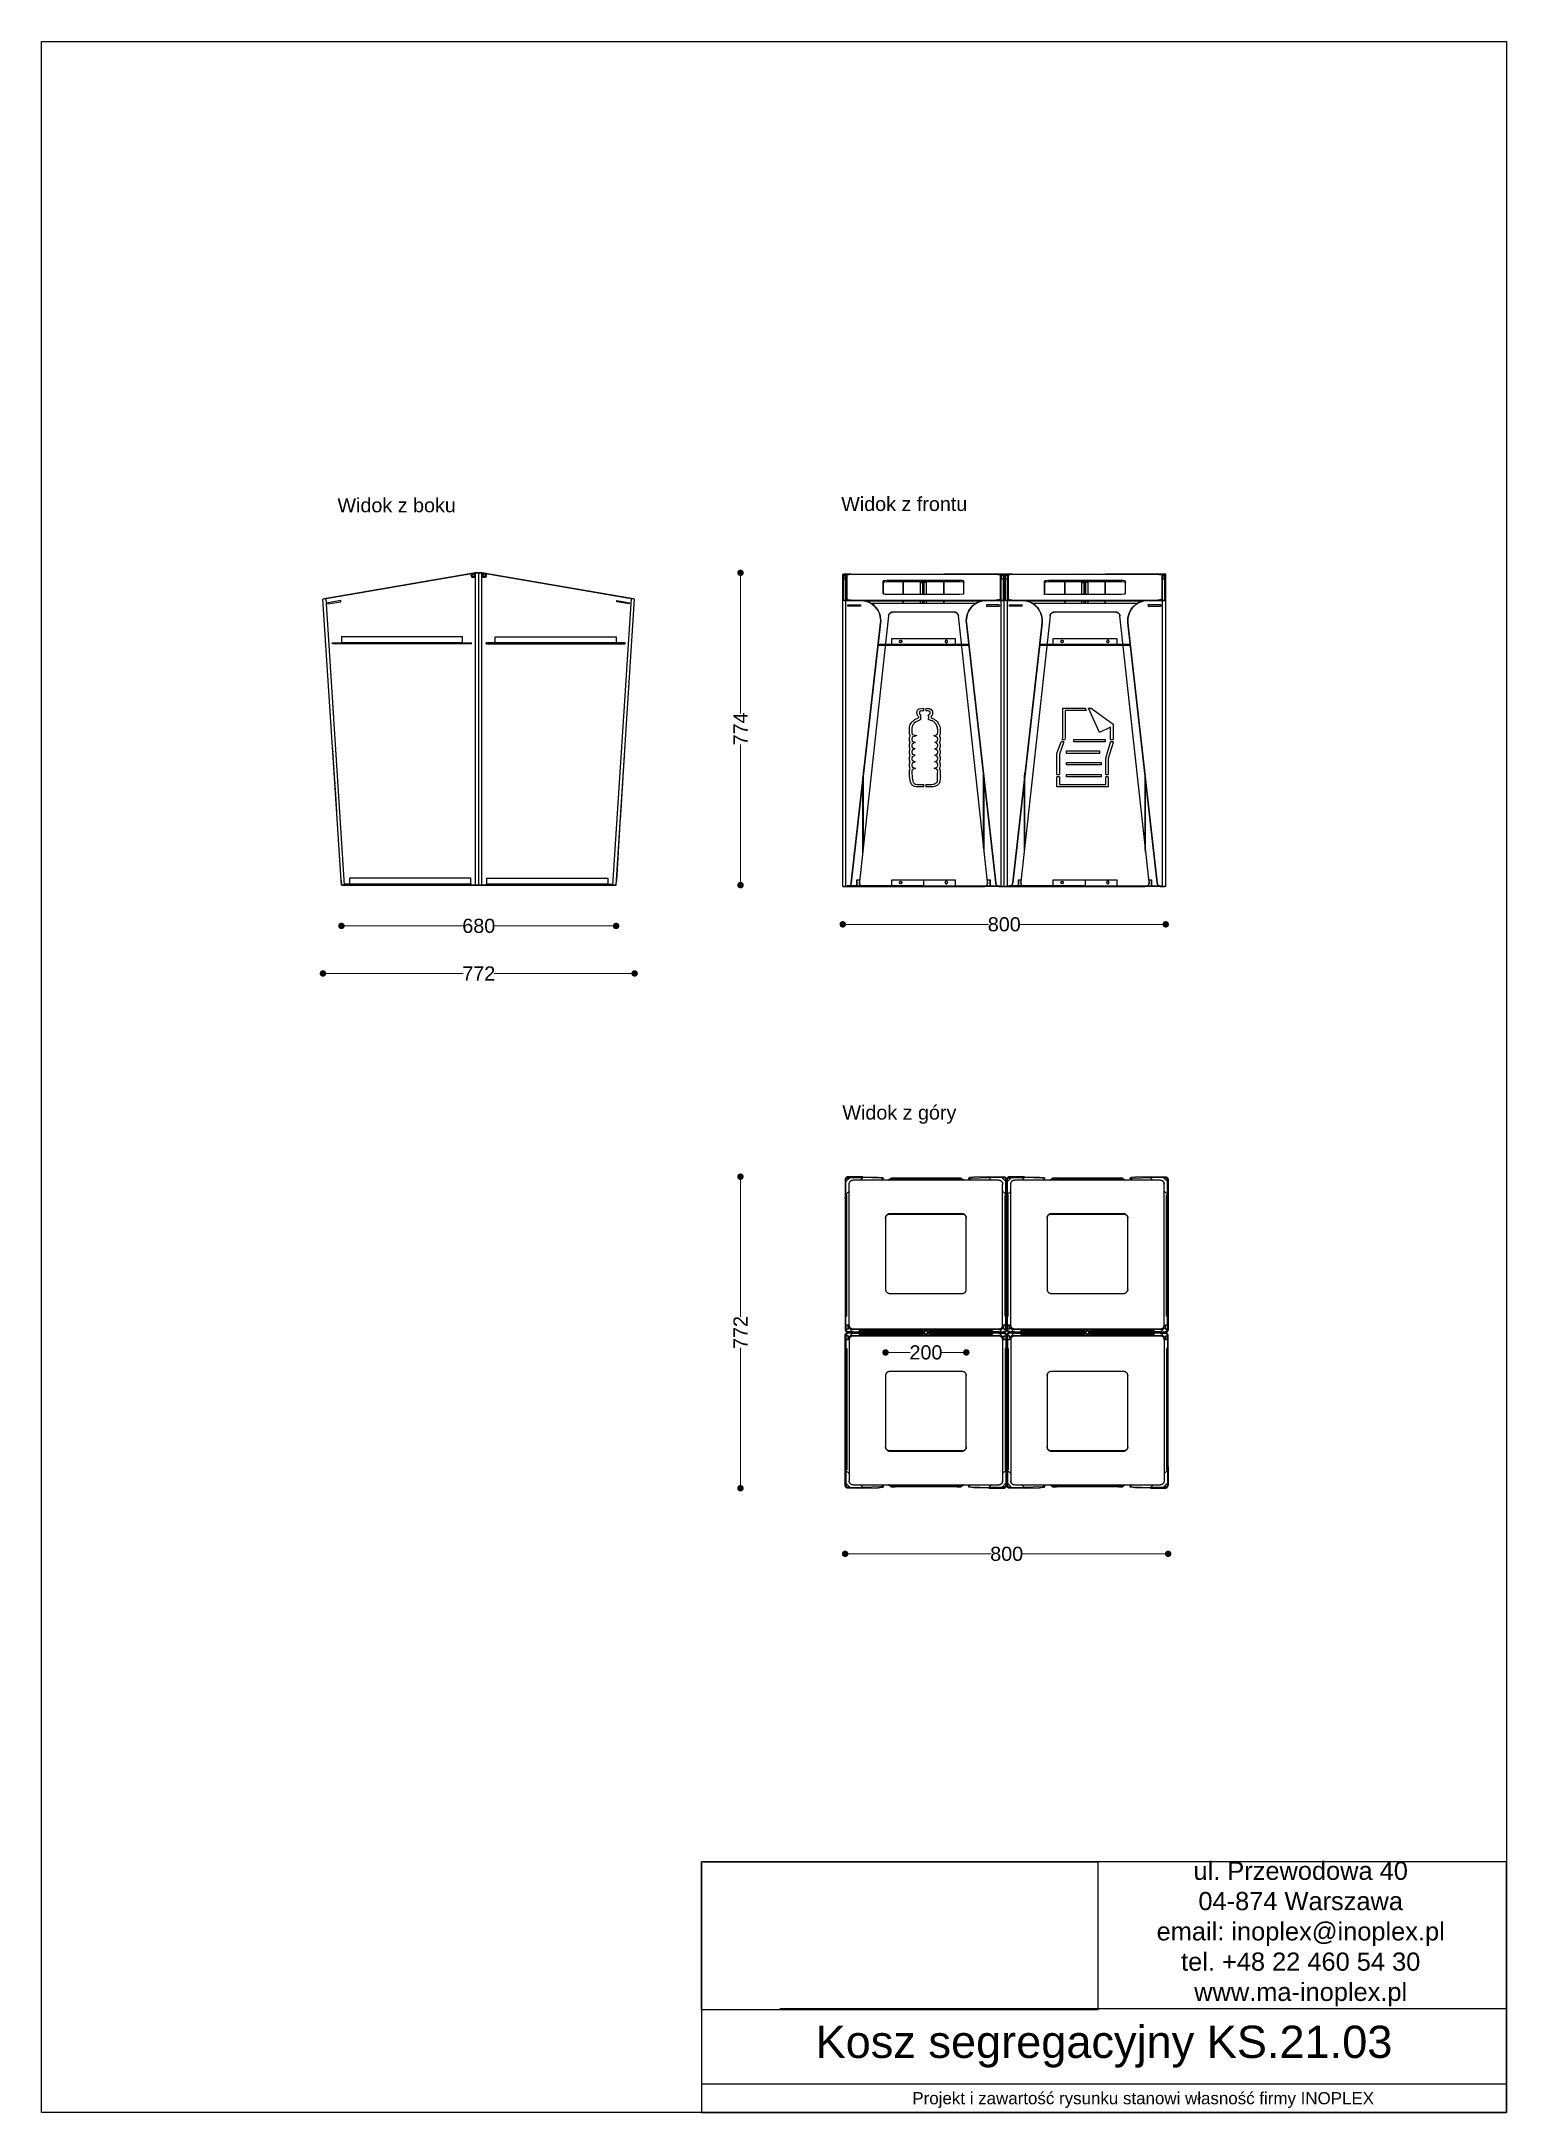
# Model space of a CAD drawing. Header units: millimetres. Extents: x 10366 to 23682, y 24552 to 29690.
# Drawn here: x 10366 to 13995, y 24552 to 29685 of the extents above; entities that cross this region are included whole.
import ezdxf

# ---------------------------------------------------------------- set-up
doc = ezdxf.new("R2010")
doc.units = ezdxf.units.MM
doc.header["$LTSCALE"] = 3
doc.layers.add('DomyÅ›lny', color=7, linetype='Continuous')
doc.styles.get("Standard").update_dxf_attribs({"font": 'arial.ttf'})
doc.dimstyles.new('MATEUSZ', dxfattribs={"dimtxt": 35, "dimasz": 16, "dimexe": 0.18, "dimexo": 0.0625, "dimgap": 0.09, "dimtad": 0, "dimdec": 0, "dimdsep": 46, "dimtxsty": 'Standard', "dimblk": 'DOT', "dimcen": 0.09, "dimse1": 1, "dimse2": 1, "dimadec": 0, "dimazin": 0, "dimtfac": 1, "dimtdec": 0, "dimtofl": 0, "dimtmove": 0, "dimatfit": 3, "dimfxl": 1, "dimtolj": 1, "dimtzin": 0, "dimlwd": 9, "dimlwe": 9, "dimarcsym": 0})
picture_1 = doc.add_image_def('image1.jpg', size_in_pixel=(1896, 709))

msp = doc.modelspace()

# ---------------------------------------------------------------- texts
for s, p in [('Widok z boku', (11099.4, 28517.9)), ('Widok z frontu', (12347.1, 28521.1)), ('Widok z góry', (12350, 27013.1))]:
    msp.add_text(s, height=34.962).set_placement(p)
at = {"attachment_point": 5}
for s, width, gutter_width, heights, insert, char_height in [('ul. Przewodowa 40\\P04-874 Warszawa\\Pemail: inoplex@inoplex.pl\\Ptel. +48 22 460 54 30\\Pwww.ma-inoplex.pl', 1019.877, 1, [432.7], (13485.1, 24994.8), 45), ('Kosz segregacyjny KS.21.03', 1993.625, 1, [0], (12997.9, 24715.8), 80), ('Projekt i zawartość rysunku stanowi własność firmy INOPLEX ', 1800.088, 12.5, [70.5], (13095, 24583.6), 30)]:
    msp.add_mtext_dynamic_manual_height_columns(s, width=width, gutter_width=gutter_width, heights=heights, dxfattribs=dict(at, insert=insert, char_height=char_height))

# ---------------------------------------------------------------- blocks, each defined once
blk = doc.blocks.new('_Dot')
at = {"color": 0, "linetype": 'ByBlock', "lineweight": -2}
blk.add_line((-0.5, 0), (-1, 0), dxfattribs=at)
at = {"color": 0, "linetype": 'ByBlock', "const_width": 0.5}
blk.add_lwpolyline([(-0.25, 0, 1), (0.25, 0, 1)], format="xyb", close=True, dxfattribs=at)
blk = doc.blocks.new('*D26')
at = {"color": 0, "lineweight": 9, "transparency": 16777216}
for p, q in [((11079.5, 27375.1), (11411, 27375.1)), ((11819.4, 27375.1), (11487.8, 27375.1))]:
    blk.add_line(p, q, dxfattribs=at)
at = {"layer": 'Defpoints', "color": 0, "transparency": 16777216}
for p in [(11063.5, 28302.9), (11835.4, 28302.9), (11835.4, 27375.1)]:
    blk.add_point(p, dxfattribs=at)
at = {"color": 0, "lineweight": 9, "transparency": 16777216, "xscale": 16, "yscale": 16, "zscale": 16, "rotation": 180}
blk.add_blockref('_Dot', (11063.5, 27375.1), dxfattribs=at)
at = {"color": 0, "lineweight": 9, "transparency": 16777216, "xscale": 16, "yscale": 16, "zscale": 16}
blk.add_blockref('_Dot', (11835.4, 27375.1), dxfattribs=at)
at = {"color": 0, "transparency": 16777216, "insert": (11449.4, 27375.1), "char_height": 35, "attachment_point": 5}
blk.add_mtext('\\A1;772', dxfattribs=at)
blk = doc.blocks.new('*D27')
at = {"color": 0, "lineweight": 9, "transparency": 16777216}
for p, q in [((11125.3, 27492.9), (11410.6, 27492.9)), ((11773.5, 27492.9), (11488.2, 27492.9))]:
    blk.add_line(p, q, dxfattribs=at)
at = {"layer": 'Defpoints', "color": 0, "transparency": 16777216}
for p in [(11109.3, 27594.1), (11789.5, 27594.1), (11789.5, 27492.9)]:
    blk.add_point(p, dxfattribs=at)
at = {"color": 0, "lineweight": 9, "transparency": 16777216, "xscale": 16, "yscale": 16, "zscale": 16, "rotation": 180}
blk.add_blockref('_Dot', (11109.3, 27492.9), dxfattribs=at)
at = {"color": 0, "lineweight": 9, "transparency": 16777216, "xscale": 16, "yscale": 16, "zscale": 16}
blk.add_blockref('_Dot', (11789.5, 27492.9), dxfattribs=at)
at = {"color": 0, "transparency": 16777216, "insert": (11449.4, 27492.9), "char_height": 35, "attachment_point": 5}
blk.add_mtext('\\A1;680', dxfattribs=at)
blk = doc.blocks.new('*D28')
at = {"color": 0, "lineweight": 9, "transparency": 16777216}
for p, q in [((12366.9, 27496.8), (12712.2, 27496.8)), ((13134.9, 27496.8), (12789.6, 27496.8))]:
    blk.add_line(p, q, dxfattribs=at)
at = {"layer": 'Defpoints', "color": 0, "transparency": 16777216}
for p in [(12350.9, 27590.4), (13150.9, 27590.4), (13150.9, 27496.8)]:
    blk.add_point(p, dxfattribs=at)
at = {"color": 0, "lineweight": 9, "transparency": 16777216, "xscale": 16, "yscale": 16, "zscale": 16, "rotation": 180}
blk.add_blockref('_Dot', (12350.9, 27496.8), dxfattribs=at)
at = {"color": 0, "lineweight": 9, "transparency": 16777216, "xscale": 16, "yscale": 16, "zscale": 16}
blk.add_blockref('_Dot', (13150.9, 27496.8), dxfattribs=at)
at = {"color": 0, "transparency": 16777216, "insert": (12750.9, 27496.8), "char_height": 35, "attachment_point": 5}
blk.add_mtext('\\A1;800', dxfattribs=at)
blk = doc.blocks.new('*D29')
at = {"color": 0, "lineweight": 9, "transparency": 16777216}
for p, q in [((12097.7, 28351.9), (12097.7, 28019.6)), ((12097.7, 27610.1), (12097.7, 27942.5))]:
    blk.add_line(p, q, dxfattribs=at)
at = {"layer": 'Defpoints', "color": 0, "transparency": 16777216}
for p in [(11448.8, 28367.9), (11449.6, 27594.1), (12097.7, 27594.1)]:
    blk.add_point(p, dxfattribs=at)
at = {"color": 0, "lineweight": 9, "transparency": 16777216, "xscale": 16, "yscale": 16, "zscale": 16}
for p, rotation in [((12097.7, 28367.9), 90), ((12097.7, 27594.1), 270)]:
    blk.add_blockref('_Dot', p, dxfattribs=dict(at, rotation=rotation))
at = {"color": 0, "transparency": 16777216, "insert": (12097.7, 27981), "char_height": 35, "attachment_point": 5, "rotation": 90}
blk.add_mtext('\\A1;774', dxfattribs=at)
blk = doc.blocks.new('*D30')
at = {"color": 0, "lineweight": 9, "transparency": 16777216}
for p, q in [((12372.9, 25936.9), (12718.2, 25936.9)), ((13140.9, 25936.9), (12795.6, 25936.9))]:
    blk.add_line(p, q, dxfattribs=at)
at = {"layer": 'Defpoints', "color": 0, "transparency": 16777216}
for p in [(12356.9, 26864.5), (13156.9, 26863.8), (13156.9, 25936.9)]:
    blk.add_point(p, dxfattribs=at)
at = {"color": 0, "lineweight": 9, "transparency": 16777216, "xscale": 16, "yscale": 16, "zscale": 16, "rotation": 180}
blk.add_blockref('_Dot', (12356.9, 25936.9), dxfattribs=at)
at = {"color": 0, "lineweight": 9, "transparency": 16777216, "xscale": 16, "yscale": 16, "zscale": 16}
blk.add_blockref('_Dot', (13156.9, 25936.9), dxfattribs=at)
at = {"color": 0, "transparency": 16777216, "insert": (12756.9, 25936.9), "char_height": 35, "attachment_point": 5}
blk.add_mtext('\\A1;800', dxfattribs=at)
blk = doc.blocks.new('*D31')
at = {"color": 0, "lineweight": 9, "transparency": 16777216}
for p, q in [((12097.5, 26855.5), (12097.5, 26524)), ((12097.5, 26115.6), (12097.5, 26447.1))]:
    blk.add_line(p, q, dxfattribs=at)
at = {"layer": 'Defpoints', "color": 0, "transparency": 16777216}
for p in [(12364.7, 26871.5), (12097.5, 26099.6), (12364.7, 26099.6)]:
    blk.add_point(p, dxfattribs=at)
at = {"color": 0, "lineweight": 9, "transparency": 16777216, "xscale": 16, "yscale": 16, "zscale": 16}
for p, rotation in [((12097.5, 26871.5), 90), ((12097.5, 26099.6), 270)]:
    blk.add_blockref('_Dot', p, dxfattribs=dict(at, rotation=rotation))
at = {"color": 0, "transparency": 16777216, "insert": (12097.5, 26485.5), "char_height": 35, "attachment_point": 5, "rotation": 90}
blk.add_mtext('\\A1;772', dxfattribs=at)
blk = doc.blocks.new('*D32')
at = {"color": 0, "lineweight": 9, "transparency": 16777216}
for p, q in [((12472.9, 26436), (12517.9, 26436)), ((12640.9, 26436), (12595.9, 26436))]:
    blk.add_line(p, q, dxfattribs=at)
at = {"layer": 'Defpoints', "color": 0, "transparency": 16777216}
for p in [(12656.9, 26436), (12456.9, 26378.9), (12656.9, 26378.9)]:
    blk.add_point(p, dxfattribs=at)
at = {"color": 0, "lineweight": 9, "transparency": 16777216, "xscale": 16, "yscale": 16, "zscale": 16, "rotation": 180}
blk.add_blockref('_Dot', (12456.9, 26436), dxfattribs=at)
at = {"color": 0, "lineweight": 9, "transparency": 16777216, "xscale": 16, "yscale": 16, "zscale": 16}
blk.add_blockref('_Dot', (12656.9, 26436), dxfattribs=at)
at = {"color": 0, "transparency": 16777216, "insert": (12556.9, 26436), "char_height": 35, "attachment_point": 5}
blk.add_mtext('\\A1;200', dxfattribs=at)

# ---------------------------------------------------------------- dimensions: what is measured, and where the dimension line sits
for base, p1, p2, picture, middle in [((12097.7, 27594.1), (11448.8, 28367.9), (11449.6, 27594.1), '*D29', (12097.7, 27981)), ((12097.5, 26099.6), (12364.7, 26871.5), (12364.7, 26099.6), '*D31', (12097.5, 26485.5))]:
    dim = msp.add_linear_dim(base=base, p1=p1, p2=p2, angle=90, dimstyle='MATEUSZ')
    dim.commit()
    dim.dimension.update_dxf_attribs({"geometry": picture, "text_midpoint": middle})
for base, p1, p2, picture, middle in [((11835.4, 27375.1), (11063.5, 28302.9), (11835.4, 28302.9), '*D26', (11449.4, 27375.1)), ((11789.5, 27492.9), (11109.3, 27594.1), (11789.5, 27594.1), '*D27', (11449.4, 27492.9)), ((13150.9, 27496.8), (12350.9, 27590.4), (13150.9, 27590.4), '*D28', (12750.9, 27496.8)), ((13156.9, 25936.9), (12356.9, 26864.5), (13156.9, 26863.8), '*D30', (12756.9, 25936.9)), ((12656.9, 26436), (12456.9, 26378.9), (12656.9, 26378.9), '*D32', (12556.9, 26436))]:
    dim = msp.add_linear_dim(base=base, p1=p1, p2=p2, dimstyle='MATEUSZ')
    dim.commit()
    dim.dimension.update_dxf_attribs({"geometry": picture, "text_midpoint": middle})

# ---------------------------------------------------------------- linework, layer by layer
for p, q in [((13995, 24809.6), (12194.9, 24809.6)), ((13994.7, 24623), (12001.1, 24623))]:
    msp.add_line(p, q)
for points in [[(10366.2, 24552.5), (10366.2, 29684.6), (13995, 29684.6), (13995, 24552.5)], [(12001.1, 24552.5), (13995, 24552.5), (13995, 25174.2), (12001.1, 25174.2)]]:
    msp.add_lwpolyline(points, close=True)
at = {"layer": 'DomyÅ›lny'}
for p, q in [((11071.1, 28304.3), (11441.6, 28367.9)), ((11441.6, 28367.9), (11071.1, 28304.3)), ((11431.3, 28366.2), (11081.5, 28306)), ((11441.6, 27594.1), (11441.6, 28367.9)), ((11449.4, 27594.1), (11449.4, 28367.9)), ((11449.4, 27594.1), (11449.4, 28367.9)), ((11457.2, 28367.9), (11827.7, 28304.3)), ((11457.2, 27594.1), (11457.2, 28367.9)), ((11827.7, 28304.3), (11457.2, 28367.9)), ((11467.5, 28366.2), (11817.3, 28306)), ((12350.9, 28364.2), (12352.9, 28364.2)), ((12350.9, 27590.4), (12350.9, 28364.2)), ((12350.9, 28300.5), (12350.9, 28364.2)), ((12352.9, 28361.9), (12352.9, 28364.2)), ((12352.9, 28364.2), (12352.9, 28300.5)), ((12352.9, 28362.2), (12357.9, 28362.2)), ((12352.9, 28299.6), (12352.9, 28353.4)), ((12357.9, 28352.2), (12352.9, 28352.2)), ((12357.8, 28360.2), (12360.9, 28360.2)), ((12360.9, 28354.2), (12357.9, 28354.2)), ((12358.6, 28364.2), (12500.9, 28364.2)), ((12371, 28364.2), (12358.6, 28364.2)), ((12358.6, 28360.2), (12358.6, 28364.2)), ((12358.6, 28364.2), (12500.9, 28364.2)), ((12358.6, 28359.7), (12358.6, 28364.2)), ((12358.6, 28299.2), (12358.6, 28355.5)), ((12358.6, 28299.2), (12358.6, 28355.5)), ((12360.9, 28362.5), (12360.9, 28302.2)), ((12370.9, 28364.2), (12730.9, 28364.2)), ((12450.9, 28347.2), (12450.9, 28316.7)), ((12450.9, 28344.3), (12450.9, 28347.2)), ((12450.9, 28316.7), (12450.9, 28344.3)), ((12640.9, 28348.9), (12460.9, 28348.9)), ((12460.9, 28346), (12460.9, 28348.9)), ((12460.9, 28346), (12640.9, 28346)), ((12500.9, 28315), (12500.9, 28346)), ((12500.9, 28346), (12500.9, 28315)), ((12543.1, 28315), (12543.1, 28344.2)), ((12543.1, 28315), (12543.1, 28344.2)), ((12550.9, 28344.2), (12548.9, 28344.2)), ((12548.9, 28315), (12548.9, 28344.2)), ((12550.9, 28315), (12550.9, 28344.2)), ((12552.9, 28344.2), (12550.9, 28344.2)), ((12550.9, 28315), (12550.9, 28344.2)), ((12552.9, 28315), (12552.9, 28344.2)), ((12558.6, 28315), (12558.6, 28344.2)), ((12558.6, 28315), (12558.6, 28344.2)), ((12743.1, 28364.2), (12600.9, 28364.2)), ((12743.1, 28364.2), (12600.9, 28364.2)), ((12600.9, 28315), (12600.9, 28346)), ((12600.9, 28346), (12600.9, 28315)), ((12640.9, 28346), (12640.9, 28348.9)), ((12650.9, 28316.7), (12650.9, 28347.2)), ((12650.9, 28344.3), (12650.9, 28347.2)), ((12730.8, 28364.2), (12743.1, 28364.2)), ((12740.9, 28362.5), (12740.9, 28302.2)), ((12740.9, 28360.2), (12744.8, 28360.2)), ((12743.9, 28354.2), (12740.9, 28354.2)), ((12743.1, 28360.2), (12743.1, 28364.2)), ((12743.1, 28360.2), (12743.1, 28364.2)), ((12743.1, 28299.2), (12743.1, 28355.5)), ((12743.1, 28299.2), (12743.1, 28355.5)), ((12743.9, 28362.2), (12748.9, 28362.2)), ((12748.9, 28352.2), (12743.9, 28352.2)), ((12748.9, 28364.2), (12750.9, 28364.2)), ((12748.9, 28364.2), (12748.9, 28300.5)), ((12748.9, 28361.9), (12748.9, 28364.2)), ((12748.9, 28299.6), (12748.9, 28353.4)), ((12750.9, 28300.5), (12750.9, 28364.2)), ((12750.9, 28300.5), (12750.9, 28364.2)), ((12750.9, 28364.2), (12752.9, 28364.2)), ((12752.9, 28364.2), (12752.9, 28300.5)), ((12752.9, 28361.9), (12752.9, 28364.2)), ((12752.9, 28362.2), (12757.9, 28362.2)), ((12752.9, 28299.6), (12752.9, 28353.4)), ((12757.9, 28352.2), (12752.9, 28352.2)), ((12757.5, 28360.2), (12760.9, 28360.2)), ((12760.9, 28354.2), (12757.9, 28354.2)), ((12758.6, 28364.2), (12900.9, 28364.2)), ((12758.6, 28360.2), (12758.6, 28364.2)), ((12771, 28364.2), (12758.6, 28364.2)), ((12758.6, 28364.2), (12900.9, 28364.2)), ((12758.6, 28360.2), (12758.6, 28364.2)), ((12758.6, 28299.2), (12758.6, 28355.5)), ((12758.6, 28299.2), (12758.6, 28355.5)), ((12760.9, 28362.5), (12760.9, 28302.2)), ((12770.9, 28364.2), (13130.9, 28364.2)), ((12850.9, 28344.3), (12850.9, 28347.2)), ((12850.9, 28347.2), (12850.9, 28316.7)), ((12850.9, 28313.7), (12850.9, 28344.3)), ((13040.9, 28348.9), (12860.9, 28348.9)), ((12860.9, 28346), (12860.9, 28348.9)), ((12860.9, 28346), (13040.9, 28346)), ((12900.9, 28315), (12900.9, 28346)), ((12900.9, 28346), (12900.9, 28315)), ((12943.1, 28315), (12943.1, 28344.2)), ((12943.1, 28315), (12943.1, 28344.2)), ((12950.9, 28344.2), (12948.9, 28344.2)), ((12948.9, 28315), (12948.9, 28344.2)), ((12950.9, 28315), (12950.9, 28344.2)), ((12952.9, 28344.2), (12950.9, 28344.2)), ((12950.9, 28315), (12950.9, 28344.2)), ((12952.9, 28315), (12952.9, 28344.2)), ((12958.6, 28315), (12958.6, 28344.2)), ((12958.6, 28315), (12958.6, 28344.2)), ((13143.1, 28364.2), (13000.9, 28364.2)), ((13143.1, 28364.2), (13000.9, 28364.2)), ((13000.9, 28315), (13000.9, 28346)), ((13000.9, 28346), (13000.9, 28315)), ((13040.9, 28346), (13040.9, 28348.9)), ((13050.9, 28344.3), (13050.9, 28347.2)), ((13050.9, 28316.7), (13050.9, 28347.2)), ((13130.8, 28364.2), (13143.1, 28364.2)), ((13140.9, 28362.5), (13140.9, 28302.2)), ((13140.9, 28360.2), (13145.2, 28360.2)), ((13143.9, 28354.2), (13140.9, 28354.2)), ((13143.1, 28360.2), (13143.1, 28364.2)), ((13143.1, 28360.2), (13143.1, 28364.2)), ((13143.1, 28299.2), (13143.1, 28355.5)), ((13143.1, 28299.2), (13143.1, 28355.5)), ((13143.9, 28362.2), (13148.9, 28362.2)), ((13148.9, 28352.2), (13143.9, 28352.2)), ((13148.9, 28364.2), (13150.9, 28364.2)), ((13148.9, 28364.2), (13148.9, 28300.5)), ((13148.9, 28361.9), (13148.9, 28364.2)), ((13148.9, 28299.6), (13148.9, 28353.4)), ((13150.9, 28300.5), (13150.9, 28364.2)), ((13150.9, 27590.4), (13150.9, 28364.2)), ((11109.4, 27594.1), (11063.5, 28302.9)), ((11117.2, 27594.1), (11071.1, 28304.3)), ((11107.6, 28299.3), (11075.7, 28293.8)), ((11075.7, 28291.4), (11075.7, 28293.8)), ((11075.7, 28291.4), (11075.8, 28290.8)), ((11075.8, 28290.8), (11107.6, 28296.3)), ((11107.6, 28296.3), (11107.6, 28299.3)), ((11781.6, 27594.1), (11827.7, 28304.3)), ((11789.4, 27594.1), (11835.4, 28302.9)), ((11791.3, 28296.3), (11791.3, 28299.3)), ((11791.3, 28299.3), (11823.1, 28293.8)), ((11823, 28290.8), (11791.3, 28296.3)), ((11823.1, 28291.4), (11823, 28290.8)), ((11823.1, 28291.4), (11823.1, 28293.8)), ((12350.9, 27590.4), (12350.9, 28300.5)), ((12358.6, 28299.6), (12395, 28299.6)), ((12358.6, 27590.4), (12358.6, 28299.2)), ((12395, 28299.2), (12358.6, 28299.2)), ((12360.9, 28302.2), (12360.9, 28299.3)), ((12363.1, 28288.3), (12362.9, 28286.9)), ((12362.9, 28286.9), (12362.9, 28285.4)), ((12394.5, 28285.4), (12362.9, 28285.4)), ((12363.1, 28288.3), (12395, 28288.3)), ((12370.9, 28300.5), (12730.9, 28300.5)), ((12370.9, 28300.5), (12370.9, 28297.6)), ((12395, 28288.3), (12394.5, 28285.4)), ((12696.8, 28297.6), (12404.3, 28297.6)), ((12420.1, 28292.4), (12684.1, 28292.4)), ((12420.1, 28292.4), (12684.1, 28292.4)), ((12460.9, 28315), (12640.9, 28315)), ((12500.9, 28292.4), (12500.9, 28297.6)), ((12500.9, 28297.6), (12500.9, 28292.4)), ((12543.1, 28292.4), (12543.1, 28297.6)), ((12543.1, 28292.4), (12543.1, 28297.6)), ((12548.9, 28292.4), (12548.9, 28297.6)), ((12550.9, 28292.4), (12550.9, 28297.6)), ((12550.9, 28292.4), (12550.9, 28297.6)), ((12552.9, 28292.4), (12552.9, 28297.6)), ((12558.6, 28292.4), (12558.6, 28297.6)), ((12558.6, 28292.4), (12558.6, 28297.6)), ((12600.9, 28292.4), (12600.9, 28297.6)), ((12600.9, 28297.6), (12600.9, 28292.4)), ((12743.1, 28299.6), (12706.8, 28299.6)), ((12706.8, 28299.2), (12743.1, 28299.2)), ((12738.6, 28288.3), (12706.8, 28288.3)), ((12706.8, 28288.3), (12707.3, 28285.4)), ((12707.3, 28285.4), (12738.9, 28285.4)), ((12730.9, 28300.5), (12730.9, 28297.6)), ((12738.6, 28288.3), (12738.9, 28286.9)), ((12738.9, 28286.9), (12738.9, 28285.4)), ((12740.9, 28302.2), (12740.9, 28299.3)), ((12743.1, 27590.4), (12743.1, 28299.2)), ((12750.9, 27590.4), (12750.9, 28300.5)), ((12750.9, 27590.4), (12750.9, 28300.5)), ((12758.6, 28299.6), (12795, 28299.6)), ((12795, 28299.2), (12758.6, 28299.2)), ((12758.6, 27590.4), (12758.6, 28299.2)), ((12760.9, 28302.2), (12760.9, 28299.3)), ((12763.1, 28288.3), (12762.9, 28286.9)), ((12762.9, 28286.9), (12762.9, 28285.4)), ((12794.5, 28285.4), (12762.9, 28285.4)), ((12763.1, 28288.3), (12795, 28288.3)), ((12770.9, 28300.5), (12770.9, 28297.6)), ((12770.9, 28300.5), (13130.9, 28300.5)), ((12795, 28288.3), (12794.5, 28285.4)), ((13096.5, 28297.6), (12804.7, 28297.6)), ((12820.1, 28292.4), (13081.7, 28292.4)), ((12820.1, 28292.4), (13081.7, 28292.4)), ((12860.9, 28315), (13040.9, 28315)), ((12900.9, 28292.4), (12900.9, 28297.6)), ((12900.9, 28297.6), (12900.9, 28292.4)), ((12943.1, 28292.4), (12943.1, 28297.6)), ((12943.1, 28292.4), (12943.1, 28297.6)), ((12948.9, 28292.4), (12948.9, 28297.6)), ((12950.9, 28292.4), (12950.9, 28297.6)), ((12950.9, 28292.4), (12950.9, 28297.6)), ((12952.9, 28292.4), (12952.9, 28297.6)), ((12958.6, 28292.4), (12958.6, 28297.6)), ((12958.6, 28292.4), (12958.6, 28297.6)), ((13000.9, 28292.4), (13000.9, 28297.6)), ((13000.9, 28297.6), (13000.9, 28292.4)), ((13143.1, 28299.6), (13106.8, 28299.6)), ((13106.8, 28299.2), (13143.1, 28299.2)), ((13106.8, 28288.3), (13107.3, 28285.4)), ((13138.6, 28288.3), (13106.8, 28288.3)), ((13107.3, 28285.4), (13138.9, 28285.4)), ((13130.9, 28300.5), (13130.9, 28297.6)), ((13138.6, 28288.3), (13138.9, 28286.9)), ((13138.9, 28286.9), (13138.9, 28285.4)), ((13140.9, 28302.2), (13140.9, 28299.3)), ((13143.1, 27590.4), (13143.1, 28299.2)), ((13150.9, 27590.4), (13150.9, 28300.5)), ((12371.9, 27599.3), (12444.6, 28243.8)), ((12444.6, 28243.5), (12371.9, 27599.3)), ((12464.3, 28261.3), (12392.1, 27602)), ((12464.3, 28261.1), (12392.1, 27601.9)), ((12627.5, 28270.4), (12474.3, 28270.4)), ((12627.5, 28270.3), (12474.3, 28270.3)), ((12709.6, 27602), (12637.4, 28261.3)), ((12709.6, 27601.9), (12637.4, 28261.1)), ((12729.9, 27599.3), (12657.2, 28243.8)), ((12657.2, 28243.5), (12729.9, 27599.3)), ((12771.9, 27599.3), (12844.6, 28243.8)), ((12844.6, 28243.5), (12771.9, 27599.3)), ((12864.3, 28261.3), (12792.1, 27602)), ((12864.3, 28261.1), (12792.1, 27601.9)), ((13027.5, 28270.4), (12874.3, 28270.4)), ((13027.5, 28270.3), (12874.3, 28270.3)), ((13109.6, 27602), (13037.4, 28261.3)), ((13109.6, 27601.9), (13037.4, 28261.1)), ((13129.9, 27599.3), (13057.2, 28243.8)), ((13057.2, 28243.5), (13129.9, 27599.3)), ((11087.2, 28194.1), (11431.3, 28194.1)), ((11087.2, 28192.1), (11087.2, 28194.1)), ((11431.3, 28192.1), (11087.2, 28192.1)), ((11409.3, 28209.1), (11109.3, 28209.1)), ((11109.3, 28209.1), (11109.3, 28194.1)), ((11409.3, 28194.1), (11109.3, 28194.1)), ((11409.3, 28194.1), (11409.3, 28209.1)), ((11431.3, 28192.1), (11431.3, 28194.1)), ((11811.6, 28194.1), (11467.5, 28194.1)), ((11467.5, 28192.1), (11467.5, 28194.1)), ((11467.5, 28192.1), (11811.6, 28192.1)), ((11489.6, 28209.1), (11789.6, 28209.1)), ((11489.6, 28194.1), (11489.6, 28209.1)), ((11489.6, 28194.1), (11789.6, 28194.1)), ((11789.6, 28209.1), (11789.6, 28194.1)), ((11811.6, 28192.1), (11811.6, 28194.1)), ((12438.3, 28188.4), (12456.4, 28188.4)), ((12550.9, 28190.4), (12438.6, 28190.4)), ((12456.5, 28189.4), (12456.4, 28188.4)), ((12456.4, 28188.4), (12456.5, 28189.4)), ((12456.4, 28188.4), (12550.9, 28188.4)), ((12550.9, 28189.4), (12456.5, 28189.4)), ((12472.3, 28205.4), (12629.5, 28205.4)), ((12472.3, 28190.4), (12472.3, 28205.4)), ((12472.3, 28190.4), (12629.5, 28190.4)), ((12663.2, 28190.4), (12550.9, 28190.4)), ((12550.9, 28189.4), (12550.9, 28190.4)), ((12550.9, 28189.4), (12550.9, 28190.4)), ((12645.3, 28189.4), (12550.9, 28189.4)), ((12550.9, 28188.4), (12550.9, 28189.4)), ((12550.9, 28188.4), (12550.9, 28189.4)), ((12550.9, 28188.4), (12645.4, 28188.4)), ((12629.5, 28205.4), (12629.5, 28190.4)), ((12645.4, 28188.4), (12645.3, 28189.4)), ((12645.4, 28188.4), (12645.3, 28189.4)), ((12645.4, 28188.4), (12663.4, 28188.4)), ((12838.3, 28188.4), (12856.4, 28188.4)), ((12950.9, 28190.4), (12838.6, 28190.4)), ((12856.4, 28188.4), (12856.5, 28189.4)), ((12856.5, 28189.4), (12856.4, 28188.4)), ((12856.4, 28188.4), (12950.9, 28188.4)), ((12950.9, 28189.4), (12856.5, 28189.4)), ((12872.3, 28190.4), (12872.3, 28205.4)), ((12872.3, 28205.4), (13029.5, 28205.4)), ((12872.3, 28190.4), (13029.5, 28190.4)), ((13063.2, 28190.4), (12950.9, 28190.4)), ((12950.9, 28189.4), (12950.9, 28190.4)), ((12950.9, 28189.4), (12950.9, 28190.4)), ((13045.3, 28189.4), (12950.9, 28189.4)), ((12950.9, 28188.4), (12950.9, 28189.4)), ((12950.9, 28188.4), (12950.9, 28189.4)), ((12950.9, 28188.4), (13045.4, 28188.4)), ((13029.5, 28205.4), (13029.5, 28190.4)), ((13045.4, 28188.4), (13045.3, 28189.4)), ((13045.4, 28188.4), (13045.3, 28189.4)), ((13045.4, 28188.4), (13063.4, 28188.4)), ((12551.4, 28026), (12551.4, 28032.1)), ((12551.4, 28026), (12551.4, 28032.1)), ((12556.4, 28032.2), (12556.4, 28026.1)), ((12556.4, 28032.2), (12556.4, 28026.1)), ((12895.7, 27959.2), (12895.7, 28032.6)), ((12895.7, 27959.2), (12895.7, 28032.6)), ((12895.7, 28032.6), (12951.4, 28032.6)), ((12895.7, 28032.6), (12951.4, 28032.6)), ((12954.4, 28026.5), (12901.8, 28026.5)), ((12954.4, 28026.5), (12901.8, 28026.5)), ((12901.8, 28026.5), (12901.8, 27958.1)), ((12901.8, 28026.5), (12901.8, 27958.1)), ((12954.4, 28026.5), (12951.4, 28032.6)), ((12954.4, 28026.5), (12951.4, 28032.6)), ((12987.2, 27972.3), (12959.3, 28032.6)), ((12959.3, 28032.6), (12965.9, 28032.6)), ((12959.3, 28032.6), (12965.9, 28032.6)), ((12987.2, 27972.3), (12959.3, 28032.6)), ((12965.9, 28032.6), (13020.3, 27992.7)), ((12965.9, 28032.6), (13020.3, 27992.7)), ((12538.2, 28012.1), (12538.2, 28008.5)), ((12538.2, 28012.1), (12538.2, 28008.5)), ((12544.3, 28013.3), (12544.6, 28015.9)), ((12544.3, 28013.3), (12544.6, 28015.9)), ((12544.3, 28004.3), (12544.3, 28013.3)), ((12544.3, 28004.3), (12544.3, 28013.3)), ((13014.2, 27985.8), (12987.2, 27972.3)), ((13014.2, 27985.8), (12987.2, 27972.3)), ((13014.2, 27955), (13014.2, 27985.8)), ((13014.2, 27955), (13014.2, 27985.8)), ((13020.3, 27992.7), (13020.3, 27955)), ((13020.3, 27992.7), (13020.3, 27955)), ((11088.1, 27931.6), (11088, 27933.4)), ((11088.6, 27924.3), (11088.5, 27926.2)), ((11089.1, 27917.1), (11088.9, 27919.3)), ((11810.1, 27922.5), (11810, 27920.7)), ((11810.5, 27929.3), (11810.4, 27928)), ((11811, 27936.6), (11810.9, 27935.2)), ((12530.1, 27931.6), (12523.6, 27934.3)), ((12530.1, 27931.6), (12523.6, 27934.3)), ((12575.7, 27964.8), (12583.5, 27961.2)), ((12575.7, 27964.8), (12583.5, 27961.2)), ((12881.4, 27919.8), (12892, 27948.9)), ((12881.4, 27919.8), (12892, 27948.9)), ((12881.4, 27868.5), (12881.4, 27919.8)), ((12881.4, 27868.5), (12881.4, 27919.8)), ((12898.5, 27948.9), (12887.5, 27918.7)), ((12898.5, 27948.9), (12887.5, 27918.7)), ((12898.5, 27948.9), (12892, 27948.9)), ((12898.5, 27948.9), (12892, 27948.9)), ((12894.2, 27955), (12895.7, 27959.2)), ((12894.2, 27955), (12895.7, 27959.2)), ((12894.2, 27955), (12900.7, 27955)), ((12894.2, 27955), (12900.7, 27955)), ((12901.8, 27958.1), (12900.7, 27955)), ((12901.8, 27958.1), (12900.7, 27955)), ((12905.3, 27926.4), (12986.6, 27926.4)), ((12905.3, 27920.3), (12905.3, 27926.4)), ((12905.3, 27920.3), (12905.3, 27926.4)), ((12905.3, 27926.4), (12986.6, 27926.4)), ((12986.6, 27920.3), (12905.3, 27920.3)), ((12986.6, 27920.3), (12905.3, 27920.3)), ((12923.1, 27948.9), (12923.1, 27955)), ((12923.1, 27955), (13000.9, 27955)), ((12923.1, 27948.9), (12923.1, 27955)), ((12923.1, 27955), (13000.9, 27955)), ((13000.9, 27948.9), (12923.1, 27948.9)), ((13000.9, 27948.9), (12923.1, 27948.9)), ((12986.6, 27926.4), (12986.6, 27920.3)), ((12986.6, 27926.4), (12986.6, 27920.3)), ((13000.9, 27955), (13000.9, 27948.9)), ((13000.9, 27955), (13000.9, 27948.9)), ((13002.4, 27908.4), (13014.2, 27948.3)), ((13002.4, 27908.4), (13014.2, 27948.3)), ((13020.3, 27947.4), (13008.6, 27907.5)), ((13020.3, 27947.4), (13008.6, 27907.5)), ((13014.2, 27955), (13020.3, 27955)), ((13014.2, 27955), (13020.3, 27955)), ((13014.2, 27948.3), (13014.2, 27948.9)), ((13020.3, 27948.9), (13014.2, 27948.9)), ((13014.2, 27948.3), (13014.2, 27948.9)), ((13020.3, 27948.9), (13014.2, 27948.9)), ((13020.3, 27948.9), (13020.3, 27947.4)), ((13020.3, 27948.9), (13020.3, 27947.4)), ((11089.5, 27910.2), (11089.3, 27912.5)), ((11089.9, 27902.9), (11089.8, 27905.2)), ((11090.4, 27895.6), (11090.2, 27898.4)), ((11090.9, 27888.4), (11090.7, 27891.1)), ((11091.3, 27881.1), (11091.1, 27884.3)), ((11091.8, 27873.8), (11091.6, 27877)), ((11092.2, 27866.5), (11092, 27870.1)), ((11807, 27873.3), (11806.8, 27870.1)), ((11807.5, 27880.6), (11807.3, 27877.4)), ((11807.9, 27887.4), (11807.7, 27884.2)), ((11808.3, 27894.3), (11808.2, 27891.5)), ((11808.8, 27901.6), (11808.6, 27898.8)), ((11809.2, 27908.4), (11809.1, 27906.1)), ((11809.7, 27915.7), (11809.5, 27913.4)), ((12401.9, 27687.2), (12401.9, 27874.7)), ((12523.3, 27912.6), (12530.2, 27915.7)), ((12523.3, 27912.6), (12530.2, 27915.7)), ((12699.9, 27686.5), (12699.9, 27874.7)), ((12801.9, 27684.4), (12801.9, 27872.6)), ((12881.4, 27868.5), (12887.5, 27868.5)), ((12881.4, 27868.5), (12887.5, 27868.5)), ((12887.5, 27918.7), (12887.5, 27868.5)), ((12887.5, 27918.7), (12887.5, 27868.5)), ((12905.3, 27897.8), (12990.7, 27897.8)), ((12905.3, 27891.7), (12905.3, 27897.8)), ((12905.3, 27891.7), (12905.3, 27897.8)), ((12905.3, 27897.8), (12990.7, 27897.8)), ((12990.7, 27891.7), (12905.3, 27891.7)), ((12990.7, 27891.7), (12905.3, 27891.7)), ((12905.3, 27868.5), (12990.7, 27868.5)), ((12905.3, 27862.4), (12905.3, 27868.5)), ((12905.3, 27862.4), (12905.3, 27868.5)), ((12905.3, 27868.5), (12990.7, 27868.5)), ((12990.7, 27897.8), (12990.7, 27891.7)), ((12990.7, 27897.8), (12990.7, 27891.7)), ((12990.7, 27868.5), (12990.7, 27862.4)), ((12990.7, 27868.5), (12990.7, 27862.4)), ((13002.4, 27868.5), (13002.4, 27908.4)), ((13002.4, 27868.5), (13002.4, 27908.4)), ((13002.4, 27868.5), (13008.6, 27868.5)), ((13002.4, 27868.5), (13008.6, 27868.5)), ((13008.6, 27907.5), (13008.6, 27868.5)), ((13008.6, 27907.5), (13008.6, 27868.5)), ((13099.9, 27682.3), (13099.9, 27870.5)), ((11092.7, 27859.2), (11092.4, 27863.3)), ((11093.1, 27851.9), (11092.9, 27856)), ((11093.6, 27844.6), (11093.3, 27849.2)), ((11094.1, 27837.4), (11093.8, 27841.9)), ((11094.5, 27830.1), (11094.2, 27835.1)), ((11095, 27823.2), (11094.7, 27827.8)), ((11095.4, 27815.9), (11095.1, 27820.9)), ((11803.5, 27817.3), (11803.2, 27811.8)), ((11803.9, 27824.1), (11803.6, 27819.1)), ((11804.4, 27831.4), (11804.1, 27826.4)), ((11804.8, 27838.2), (11804.5, 27833.7)), ((11805.2, 27845.1), (11805, 27841)), ((11805.7, 27852.4), (11805.4, 27848.3)), ((11806.1, 27859.2), (11805.9, 27855.5)), ((11806.6, 27866.5), (11806.4, 27862.8)), ((12400.9, 27673.8), (12400.9, 27862.7)), ((12551.4, 27837.3), (12551.4, 27843.4)), ((12551.4, 27837.3), (12551.4, 27843.4)), ((12556.4, 27843.4), (12556.4, 27837.3)), ((12556.4, 27843.4), (12556.4, 27837.3)), ((12700.9, 27673.8), (12700.9, 27862)), ((12800.9, 27678.1), (12800.9, 27866.3)), ((12881.4, 27837.2), (12881.4, 27862.4)), ((12887.5, 27862.4), (12881.4, 27862.4)), ((12881.4, 27837.2), (12881.4, 27862.4)), ((12887.5, 27862.4), (12881.4, 27862.4)), ((13008.6, 27837.2), (12881.4, 27837.2)), ((13008.6, 27837.2), (12881.4, 27837.2)), ((12887.5, 27862.4), (12887.5, 27843.3)), ((12887.5, 27862.4), (12887.5, 27843.3)), ((12887.5, 27843.3), (13002.4, 27843.3)), ((12887.5, 27843.3), (13002.4, 27843.3)), ((12990.7, 27862.4), (12905.3, 27862.4)), ((12990.7, 27862.4), (12905.3, 27862.4)), ((13002.4, 27843.3), (13002.4, 27862.4)), ((13008.6, 27862.4), (13002.4, 27862.4)), ((13008.6, 27862.4), (13002.4, 27862.4)), ((13002.4, 27843.3), (13002.4, 27862.4)), ((13008.6, 27862.4), (13008.6, 27837.2)), ((13008.6, 27862.4), (13008.6, 27837.2)), ((13100.9, 27675.9), (13100.9, 27864.9)), ((11095.9, 27808.7), (11095.5, 27814.1)), ((11096.3, 27801.4), (11096, 27806.8)), ((11096.8, 27794.1), (11096.4, 27800)), ((11097.2, 27786.8), (11096.9, 27792.7)), ((11097.7, 27779.5), (11097.3, 27785.9)), ((11098.2, 27772.2), (11097.8, 27778.6)), ((11108.6, 27605.6), (11098.2, 27771.7)), ((11800.4, 27768.1), (11800, 27761.3)), ((11800.8, 27774.9), (11800.4, 27768.6)), ((11801.3, 27782.2), (11800.9, 27775.8)), ((11801.7, 27789.1), (11801.3, 27783.1)), ((11802.1, 27795.9), (11801.8, 27790.4)), ((11802.6, 27803.2), (11802.2, 27797.3)), ((11803, 27810), (11802.7, 27804.5)), ((11799.9, 27760.8), (11790.2, 27605.6)), ((11429.4, 27611.1), (11129.4, 27611.1)), ((11129.4, 27611.1), (11129.4, 27596.1)), ((11429.4, 27596.1), (11429.4, 27611.1)), ((11469.4, 27611.1), (11769.4, 27611.1)), ((11469.4, 27596.1), (11469.4, 27611.1)), ((11769.4, 27611.1), (11769.4, 27596.1)), ((11117.2, 27596.1), (11117.2, 27594.1)), ((11130, 27596.1), (11117.2, 27596.1)), ((11117.2, 27594.1), (11441.6, 27594.1)), ((11441.6, 27594.1), (11117.2, 27594.1)), ((11431.3, 27594.1), (11117.2, 27594.1)), ((11429.4, 27596.1), (11129.4, 27596.1)), ((11130, 27596.1), (11431.3, 27596.1)), ((11431.3, 27594.1), (11431.3, 27596.1)), ((11431.3, 27594.1), (11447.4, 27594.1)), ((11781.6, 27594.1), (11457.2, 27594.1)), ((11457.2, 27594.1), (11781.6, 27594.1)), ((11768.8, 27596.1), (11467.5, 27596.1)), ((11467.5, 27594.1), (11467.5, 27596.1)), ((11467.5, 27594.1), (11781.6, 27594.1)), ((11469.4, 27596.1), (11769.4, 27596.1)), ((11768.8, 27596.1), (11781.6, 27596.1)), ((11781.6, 27594.1), (11781.6, 27596.1)), ((12352.9, 27590.4), (12361.9, 27590.4)), ((12358.6, 27590.4), (12361.9, 27590.4)), ((12361.9, 27590.4), (12358.6, 27590.4)), ((12550.9, 27592.4), (12361.9, 27592.4)), ((12361.9, 27592.4), (12361.9, 27590.4)), ((12361.9, 27590.4), (12550.9, 27590.4)), ((12381.5, 27592.4), (12381.5, 27590.4)), ((12385.9, 27607.4), (12392.7, 27607.4)), ((12385.9, 27607.4), (12392.7, 27607.4)), ((12385.9, 27592.4), (12385.9, 27607.4)), ((12385.9, 27607.4), (12385.9, 27592.4)), ((12392.1, 27601.9), (12392.1, 27602)), ((12392.5, 27592.4), (12392.5, 27590.4)), ((12402.1, 27590.4), (12699.7, 27590.4)), ((12472.3, 27607.4), (12550.9, 27607.4)), ((12472.3, 27592.4), (12472.3, 27607.4)), ((12472.3, 27592.4), (12550.9, 27592.4)), ((12491.3, 27600.5), (12491.3, 27601.3)), ((12550.9, 27607.4), (12550.9, 27592.4)), ((12550.9, 27607.4), (12629.5, 27607.4)), ((12550.9, 27607.4), (12550.9, 27592.4)), ((12550.9, 27592.4), (12629.5, 27592.4)), ((12550.9, 27592.4), (12739.9, 27592.4)), ((12550.9, 27592.4), (12550.9, 27590.4)), ((12550.9, 27592.4), (12550.9, 27590.4)), ((12739.9, 27590.4), (12550.9, 27590.4)), ((12604.5, 27600.5), (12604.5, 27601.3)), ((12610.5, 27600.5), (12610.5, 27601.3)), ((12629.5, 27607.4), (12629.5, 27592.4)), ((12709, 27607.4), (12715.9, 27607.4)), ((12709, 27607.4), (12715.9, 27607.4)), ((12709.6, 27601.9), (12709.6, 27602)), ((12715.9, 27592.4), (12715.9, 27607.4)), ((12715.9, 27607.4), (12715.9, 27592.4)), ((12743.1, 27590.4), (12739.8, 27590.4)), ((12739.8, 27590.4), (12743.1, 27590.4)), ((12739.9, 27590.4), (12739.9, 27592.4)), ((12739.9, 27590.4), (12748.9, 27590.4)), ((12752.9, 27590.4), (12761.9, 27590.4)), ((12761.9, 27590.4), (12758.6, 27590.4)), ((12758.6, 27590.4), (12761.9, 27590.4)), ((12950.9, 27592.4), (12761.9, 27592.4)), ((12761.9, 27592.4), (12761.9, 27590.4)), ((12761.9, 27590.4), (12950.9, 27590.4)), ((12781.5, 27592.4), (12781.5, 27590.4)), ((12785.9, 27607.4), (12792.7, 27607.4)), ((12785.9, 27607.4), (12785.9, 27592.4)), ((12785.9, 27592.4), (12785.9, 27607.4)), ((12785.9, 27607.4), (12792.7, 27607.4)), ((12792.1, 27601.9), (12792.1, 27602)), ((12792.5, 27592.4), (12792.5, 27590.4)), ((12802.1, 27590.4), (13099.7, 27590.4)), ((12872.3, 27607.4), (12950.9, 27607.4)), ((12872.3, 27592.4), (12872.3, 27607.4)), ((12872.3, 27592.4), (12950.9, 27592.4)), ((12891.3, 27600.5), (12891.3, 27601.3)), ((12950.9, 27607.4), (12950.9, 27592.4)), ((12950.9, 27607.4), (13029.5, 27607.4)), ((12950.9, 27607.4), (12950.9, 27592.4)), ((12950.9, 27592.4), (13029.5, 27592.4)), ((12950.9, 27592.4), (13139.9, 27592.4)), ((12950.9, 27592.4), (12950.9, 27590.4)), ((12950.9, 27592.4), (12950.9, 27590.4)), ((13139.9, 27590.4), (12950.9, 27590.4)), ((13004.5, 27600.5), (13004.5, 27601.3)), ((13010.5, 27600.5), (13010.5, 27601.3)), ((13029.5, 27607.4), (13029.5, 27592.4)), ((13109, 27607.4), (13115.9, 27607.4)), ((13109, 27607.4), (13115.9, 27607.4)), ((13109.6, 27601.9), (13109.6, 27602)), ((13115.9, 27607.4), (13115.9, 27592.4)), ((13115.9, 27592.4), (13115.9, 27607.4)), ((13143.1, 27590.4), (13139.8, 27590.4)), ((13139.8, 27590.4), (13143.1, 27590.4)), ((13139.9, 27590.4), (13139.9, 27592.4)), ((13139.9, 27590.4), (13148.9, 27590.4)), ((12356.9, 26863.8), (12356.9, 26493.3)), ((12358.9, 26859.3), (12369.1, 26869.5)), ((12358.9, 26493.3), (12358.9, 26863.8)), ((12401, 26871.5), (12364.7, 26871.5)), ((12364.7, 26865), (12364.7, 26869.5)), ((12364.7, 26869.5), (12401, 26869.5)), ((12366.9, 26503.7), (12366.9, 26853.4)), ((12736.9, 26863.3), (12376.9, 26863.3)), ((12394.8, 26863.3), (12401, 26869.5)), ((12401, 26871.5), (12401, 26869.5)), ((12446.1, 26863.3), (12450.6, 26865.9)), ((12450.9, 26868.2), (12450.9, 26866.3)), ((12462.6, 26863.3), (12470.4, 26867.7)), ((12466.1, 26863.3), (12470.4, 26865.7)), ((12470.4, 26865.7), (12470.4, 26867.7)), ((12480.3, 26866.3), (12480.3, 26868.3)), ((12480.3, 26868.3), (12633.5, 26868.3)), ((12480.3, 26866.3), (12633.5, 26866.3)), ((12633.5, 26868.3), (12633.5, 26866.3)), ((12643.4, 26867.7), (12643.4, 26865.7)), ((12643.4, 26867.7), (12651.2, 26863.3)), ((12643.4, 26865.7), (12647.7, 26863.3)), ((12662.9, 26866.3), (12662.9, 26868.2)), ((12667.7, 26863.3), (12663.2, 26865.9)), ((12712.8, 26871.5), (12712.8, 26869.5)), ((12712.8, 26871.5), (12749.1, 26871.5)), ((12719, 26863.3), (12712.8, 26869.5)), ((12749.1, 26869.5), (12712.8, 26869.5)), ((12754.9, 26859.3), (12744.6, 26869.5)), ((12746.9, 26503.7), (12746.9, 26853.4)), ((12749.1, 26865), (12749.1, 26869.5)), ((12754.9, 26493.3), (12754.9, 26863.8)), ((12756.9, 26863.8), (12756.9, 26493.3)), ((12756.9, 26863.8), (12756.9, 26493.3)), ((12758.9, 26859.3), (12769.1, 26869.5)), ((12758.9, 26493.3), (12758.9, 26863.8)), ((12801, 26871.5), (12764.7, 26871.5)), ((12764.7, 26865), (12764.7, 26869.5)), ((12764.7, 26869.5), (12801, 26869.5)), ((12766.9, 26503.7), (12766.9, 26853.4)), ((13136.9, 26863.3), (12776.9, 26863.3)), ((12794.8, 26863.3), (12801, 26869.5)), ((12801, 26871.5), (12801, 26869.5)), ((12846.1, 26863.3), (12850.6, 26865.9)), ((12850.9, 26868.2), (12850.9, 26866.3)), ((12862.6, 26863.3), (12870.4, 26867.7)), ((12866.1, 26863.3), (12870.4, 26865.7)), ((12870.4, 26865.7), (12870.4, 26867.7)), ((12880.3, 26866.3), (12880.3, 26868.3)), ((12880.3, 26868.3), (13033.5, 26868.3)), ((12880.3, 26866.3), (13033.5, 26866.3)), ((13033.5, 26868.3), (13033.5, 26866.3)), ((13043.4, 26867.7), (13043.4, 26865.7)), ((13043.4, 26867.7), (13051.2, 26863.3)), ((13043.4, 26865.7), (13047.7, 26863.3)), ((13062.9, 26866.3), (13062.9, 26868.2)), ((13067.7, 26863.3), (13063.2, 26865.9)), ((13112.8, 26871.5), (13149.1, 26871.5)), ((13112.8, 26871.5), (13112.8, 26869.5)), ((13119, 26863.3), (13112.8, 26869.5)), ((13149.1, 26869.5), (13112.8, 26869.5)), ((13154.9, 26859.3), (13144.6, 26869.5)), ((13146.9, 26503.7), (13146.9, 26853.4)), ((13149.1, 26865), (13149.1, 26869.5)), ((13154.9, 26493.3), (13154.9, 26863.8)), ((13156.9, 26863.8), (13156.9, 26493.3)), ((12358.9, 26827.4), (12366.9, 26835.4)), ((12360.9, 26825.7), (12358.9, 26825.7)), ((12360.9, 26525.7), (12360.9, 26825.7)), ((12754.9, 26827.4), (12746.9, 26835.4)), ((12752.9, 26525.7), (12752.9, 26825.7)), ((12752.9, 26825.7), (12754.9, 26825.7)), ((12758.9, 26827.4), (12766.9, 26835.4)), ((12760.9, 26825.7), (12758.9, 26825.7)), ((12760.9, 26525.7), (12760.9, 26825.7)), ((13154.9, 26827.4), (13146.9, 26835.4)), ((13152.9, 26825.7), (13154.9, 26825.7)), ((13152.9, 26525.7), (13152.9, 26825.7)), ((12456.9, 26769.6), (12456.9, 26592.2)), ((12466.9, 26778.9), (12466.9, 26779.5)), ((12646.9, 26779.5), (12466.9, 26779.5)), ((12466.9, 26778.9), (12646.9, 26778.9)), ((12646.9, 26778.9), (12646.9, 26779.5)), ((12656.9, 26592.2), (12656.9, 26769.6)), ((12856.9, 26769.6), (12856.9, 26592.2)), ((12866.9, 26778.9), (12866.9, 26779.5)), ((13046.9, 26779.5), (12866.9, 26779.5)), ((12866.9, 26778.9), (13046.9, 26778.9)), ((13046.9, 26778.9), (13046.9, 26779.5)), ((13056.9, 26592.2), (13056.9, 26769.6)), ((12466.9, 26582.4), (12646.9, 26582.4)), ((12866.9, 26582.4), (13046.9, 26582.4)), ((12358.9, 26493.3), (12356.9, 26493.3)), ((12358.9, 26525.7), (12360.9, 26525.7)), ((12358.9, 26504.1), (12363.9, 26504.1)), ((12363.9, 26494.1), (12358.9, 26494.1)), ((12363.9, 26502.1), (12367, 26502.1)), ((12370.5, 26496.1), (12363.9, 26496.1)), ((12377, 26487.5), (12364.7, 26487.5)), ((12364.7, 26485.5), (12506.9, 26485.5)), ((12364.7, 26485.5), (12506.9, 26485.5)), ((12377, 26483.5), (12364.7, 26483.5)), ((12375, 26487.5), (12366.4, 26496.1)), ((12366.4, 26496.1), (12375, 26487.5)), ((12366.4, 26475), (12375, 26483.5)), ((12375, 26483.5), (12366.4, 26475)), ((12366.9, 26503.1), (12366.9, 26503.7)), ((12736.9, 26493.8), (12376.9, 26493.8)), ((12736.9, 26493.3), (12376.9, 26493.3)), ((12377, 26487.5), (12506.9, 26487.5)), ((12377, 26483.5), (12506.9, 26483.5)), ((12391.9, 26487.5), (12391.9, 26489.5)), ((12549.1, 26489.5), (12391.9, 26489.5)), ((12391.9, 26481.5), (12391.9, 26483.5)), ((12536.8, 26487.5), (12506.9, 26487.5)), ((12506.9, 26487.5), (12506.9, 26485.5)), ((12539.1, 26485.5), (12506.9, 26485.5)), ((12506.9, 26483.5), (12506.9, 26485.5)), ((12539.1, 26485.5), (12506.9, 26485.5)), ((12536.8, 26483.5), (12506.9, 26483.5)), ((12536.8, 26487.5), (12539.1, 26487.5)), ((12536.8, 26483.5), (12539.1, 26483.5)), ((12539.1, 26487.5), (12539.1, 26485.5)), ((12539.1, 26485.5), (12539.1, 26483.5)), ((12549.1, 26493.8), (12549.1, 26487.5)), ((12549.1, 26487.5), (12549.1, 26493.8)), ((12549.1, 26489.5), (12549.1, 26487.5)), ((12549.1, 26487.5), (12549.1, 26485.5)), ((12549.1, 26485.5), (12549.1, 26483.5)), ((12549.1, 26483.5), (12549.1, 26481.5)), ((12549.1, 26483.5), (12549.1, 26477.3)), ((12549.1, 26477.3), (12549.1, 26483.5)), ((12564.7, 26487.5), (12564.7, 26493.8)), ((12564.7, 26493.8), (12564.7, 26487.5)), ((12564.7, 26487.5), (12564.7, 26489.5)), ((12721.9, 26489.5), (12564.7, 26489.5)), ((12564.7, 26485.5), (12564.7, 26487.5)), ((12564.7, 26483.5), (12564.7, 26485.5)), ((12564.7, 26481.5), (12564.7, 26483.5)), ((12564.7, 26477.3), (12564.7, 26483.5)), ((12564.7, 26483.5), (12564.7, 26477.3)), ((12577, 26487.5), (12574.7, 26487.5)), ((12574.7, 26485.5), (12574.7, 26487.5)), ((12574.7, 26483.5), (12574.7, 26485.5)), ((12574.7, 26485.5), (12606.9, 26485.5)), ((12574.7, 26485.5), (12606.9, 26485.5)), ((12577, 26483.5), (12574.7, 26483.5)), ((12577, 26487.5), (12606.9, 26487.5)), ((12577, 26483.5), (12606.9, 26483.5)), ((12736.8, 26487.5), (12606.9, 26487.5)), ((12606.9, 26487.5), (12606.9, 26485.5)), ((12606.9, 26483.5), (12606.9, 26485.5)), ((12749.1, 26485.5), (12606.9, 26485.5)), ((12749.1, 26485.5), (12606.9, 26485.5)), ((12736.8, 26483.5), (12606.9, 26483.5)), ((12721.9, 26489.5), (12721.9, 26487.5)), ((12721.9, 26483.5), (12721.9, 26481.5)), ((12736.8, 26487.5), (12749.1, 26487.5)), ((12736.8, 26483.5), (12749.1, 26483.5)), ((12747.3, 26496.1), (12738.8, 26487.5)), ((12738.8, 26487.5), (12747.3, 26496.1)), ((12738.8, 26483.5), (12747.3, 26475)), ((12747.3, 26475), (12738.8, 26483.5)), ((12743.3, 26496.1), (12749.9, 26496.1)), ((12746.8, 26502.1), (12749.9, 26502.1)), ((12746.9, 26503.1), (12746.9, 26503.7)), ((12754.4, 26504.1), (12749.9, 26504.1)), ((12749.9, 26494.1), (12754.9, 26494.1)), ((12754.9, 26525.7), (12752.9, 26525.7)), ((12754.5, 26504.1), (12754.4, 26504.1)), ((12756.9, 26493.3), (12754.9, 26493.3)), ((12758.9, 26493.3), (12756.9, 26493.3)), ((12758.9, 26525.7), (12760.9, 26525.7)), ((12758.9, 26504.1), (12763.9, 26504.1)), ((12763.9, 26494.1), (12758.9, 26494.1)), ((12763.9, 26502.1), (12767, 26502.1)), ((12770.5, 26496.1), (12763.9, 26496.1)), ((12777, 26487.5), (12764.7, 26487.5)), ((12764.7, 26485.5), (12906.9, 26485.5)), ((12764.7, 26485.5), (12906.9, 26485.5)), ((12777, 26483.5), (12764.7, 26483.5)), ((12775, 26487.5), (12766.4, 26496.1)), ((12766.4, 26496.1), (12775, 26487.5)), ((12766.4, 26475), (12775, 26483.5)), ((12775, 26483.5), (12766.4, 26475)), ((12766.9, 26503.1), (12766.9, 26503.7)), ((13136.9, 26493.8), (12776.9, 26493.8)), ((13136.9, 26493.3), (12776.9, 26493.3)), ((12777, 26487.5), (12906.9, 26487.5)), ((12777, 26483.5), (12906.9, 26483.5)), ((12949.1, 26489.5), (12791.9, 26489.5)), ((12791.9, 26487.5), (12791.9, 26489.5)), ((12791.9, 26481.5), (12791.9, 26483.5)), ((12936.8, 26487.5), (12906.9, 26487.5)), ((12906.9, 26487.5), (12906.9, 26485.5)), ((12939.1, 26485.5), (12906.9, 26485.5)), ((12906.9, 26483.5), (12906.9, 26485.5)), ((12939.1, 26485.5), (12906.9, 26485.5)), ((12936.8, 26483.5), (12906.9, 26483.5)), ((12936.8, 26487.5), (12939.1, 26487.5)), ((12936.8, 26483.5), (12939.1, 26483.5)), ((12939.1, 26487.5), (12939.1, 26485.5)), ((12939.1, 26485.5), (12939.1, 26483.5)), ((12949.1, 26493.8), (12949.1, 26487.5)), ((12949.1, 26487.5), (12949.1, 26493.8)), ((12949.1, 26489.5), (12949.1, 26487.5)), ((12949.1, 26487.5), (12949.1, 26485.5)), ((12949.1, 26485.5), (12949.1, 26483.5)), ((12949.1, 26483.5), (12949.1, 26481.5)), ((12949.1, 26477.3), (12949.1, 26483.5)), ((12949.1, 26483.5), (12949.1, 26477.3)), ((12964.7, 26487.5), (12964.7, 26493.8)), ((12964.7, 26493.8), (12964.7, 26487.5)), ((12964.7, 26487.5), (12964.7, 26489.5)), ((13121.9, 26489.5), (12964.7, 26489.5)), ((12964.7, 26485.5), (12964.7, 26487.5)), ((12964.7, 26483.5), (12964.7, 26485.5)), ((12964.7, 26481.5), (12964.7, 26483.5)), ((12964.7, 26477.3), (12964.7, 26483.5)), ((12964.7, 26483.5), (12964.7, 26477.3)), ((12974.7, 26485.5), (12974.7, 26487.5)), ((12977, 26487.5), (12974.7, 26487.5)), ((12974.7, 26485.5), (13006.9, 26485.5)), ((12974.7, 26483.5), (12974.7, 26485.5)), ((12974.7, 26485.5), (13006.9, 26485.5)), ((12977, 26483.5), (12974.7, 26483.5)), ((12977, 26487.5), (13006.9, 26487.5)), ((12977, 26483.5), (13006.9, 26483.5)), ((13136.8, 26487.5), (13006.9, 26487.5)), ((13006.9, 26487.5), (13006.9, 26485.5)), ((13006.9, 26483.5), (13006.9, 26485.5)), ((13149.1, 26485.5), (13006.9, 26485.5)), ((13149.1, 26485.5), (13006.9, 26485.5)), ((13136.8, 26483.5), (13006.9, 26483.5)), ((13121.9, 26489.5), (13121.9, 26487.5)), ((13121.9, 26483.5), (13121.9, 26481.5)), ((13136.8, 26487.5), (13149.1, 26487.5)), ((13136.8, 26483.5), (13149.1, 26483.5)), ((13147.3, 26496.1), (13138.8, 26487.5)), ((13138.8, 26487.5), (13147.3, 26496.1)), ((13138.8, 26483.5), (13147.3, 26475)), ((13147.3, 26475), (13138.8, 26483.5)), ((13143.3, 26496.1), (13149.9, 26496.1)), ((13146.8, 26502.1), (13149.9, 26502.1)), ((13146.9, 26503.1), (13146.9, 26503.7)), ((13149.9, 26504.1), (13154.9, 26504.1)), ((13149.9, 26494.1), (13154.9, 26494.1)), ((13154.9, 26525.7), (13152.9, 26525.7)), ((13156.9, 26493.3), (13154.9, 26493.3)), ((12356.9, 26477.8), (12358.9, 26477.8)), ((12356.9, 26107.3), (12356.9, 26477.8)), ((12358.9, 26477.8), (12358.9, 26107.3)), ((12363.9, 26477), (12358.9, 26477)), ((12363.9, 26467), (12358.9, 26467)), ((12358.9, 26445.4), (12360.9, 26445.4)), ((12360.9, 26445.4), (12360.9, 26145.4)), ((12370.5, 26475), (12363.9, 26475)), ((12367, 26469), (12363.9, 26469)), ((12366.9, 26467.9), (12366.9, 26467.4)), ((12366.9, 26467.4), (12366.9, 26117.6)), ((12376.9, 26477.8), (12376.9, 26477.3)), ((12376.9, 26477.8), (12736.9, 26477.8)), ((12376.9, 26477.3), (12736.9, 26477.3)), ((12391.9, 26481.5), (12549.1, 26481.5)), ((12564.7, 26481.5), (12721.9, 26481.5)), ((12736.9, 26477.8), (12736.9, 26477.3)), ((12743.3, 26475), (12749.9, 26475)), ((12749.9, 26469), (12746.8, 26469)), ((12746.9, 26467.9), (12746.9, 26467.4)), ((12746.9, 26467.4), (12746.9, 26117.6)), ((12749.9, 26477), (12754.9, 26477)), ((12754.9, 26467), (12749.9, 26467)), ((12754.9, 26445.4), (12752.9, 26445.4)), ((12752.9, 26445.4), (12752.9, 26145.4)), ((12754.9, 26477.8), (12756.9, 26477.8)), ((12754.9, 26477.8), (12754.9, 26107.3)), ((12756.9, 26107.3), (12756.9, 26477.8)), ((12756.9, 26107.3), (12756.9, 26477.8)), ((12756.9, 26477.8), (12758.9, 26477.8)), ((12758.9, 26477.8), (12758.9, 26107.3)), ((12763.9, 26477), (12758.9, 26477)), ((12763.9, 26467), (12758.9, 26467)), ((12758.9, 26445.4), (12760.9, 26445.4)), ((12760.9, 26445.4), (12760.9, 26145.4)), ((12770.5, 26475), (12763.9, 26475)), ((12767, 26469), (12763.9, 26469)), ((12766.9, 26467.9), (12766.9, 26467.4)), ((12766.9, 26467.4), (12766.9, 26117.6)), ((12776.9, 26477.8), (13136.9, 26477.8)), ((12776.9, 26477.8), (12776.9, 26477.3)), ((12776.9, 26477.3), (13136.9, 26477.3)), ((12791.9, 26481.5), (12949.1, 26481.5)), ((12964.7, 26481.5), (13121.9, 26481.5)), ((13136.9, 26477.8), (13136.9, 26477.3)), ((13143.3, 26475), (13149.9, 26475)), ((13149.9, 26469), (13146.8, 26469)), ((13146.9, 26467.9), (13146.9, 26467.4)), ((13146.9, 26467.4), (13146.9, 26117.6)), ((13149.9, 26477), (13154.9, 26477)), ((13154.9, 26467), (13149.9, 26467)), ((13154.9, 26445.4), (13152.9, 26445.4)), ((13152.9, 26445.4), (13152.9, 26145.4)), ((13154.9, 26477.8), (13156.9, 26477.8)), ((13154.9, 26477.8), (13154.9, 26107.3)), ((13156.9, 26107.3), (13156.9, 26477.8)), ((12456.9, 26379.4), (12456.9, 26378.9)), ((12646.9, 26388.7), (12466.9, 26388.7)), ((12656.9, 26379.4), (12656.9, 26378.9)), ((12856.9, 26379.4), (12856.9, 26378.9)), ((13046.9, 26388.7), (12866.9, 26388.7)), ((13056.9, 26379.4), (13056.9, 26378.9)), ((12456.9, 26378.9), (12456.9, 26201.5)), ((12656.9, 26201.5), (12656.9, 26378.9)), ((12856.9, 26378.9), (12856.9, 26201.5)), ((13056.9, 26201.5), (13056.9, 26378.9)), ((12456.9, 26202), (12456.9, 26201.5)), ((12646.9, 26192.1), (12466.9, 26192.1)), ((12466.9, 26191.6), (12646.9, 26191.6)), ((12656.9, 26202), (12656.9, 26201.5)), ((12856.9, 26202), (12856.9, 26201.5)), ((13046.9, 26192.1), (12866.9, 26192.1)), ((12866.9, 26191.6), (13046.9, 26191.6)), ((13056.9, 26202), (13056.9, 26201.5)), ((12356.9, 26153.3), (12356.9, 26107.3)), ((12360.9, 26145.4), (12358.9, 26145.4)), ((12358.9, 26143.7), (12366.9, 26135.7)), ((12754.9, 26143.7), (12746.9, 26135.7)), ((12752.9, 26145.4), (12754.9, 26145.4)), ((12760.9, 26145.4), (12758.9, 26145.4)), ((12758.9, 26143.7), (12766.9, 26135.7)), ((13154.9, 26143.7), (13146.9, 26135.7)), ((13152.9, 26145.4), (13154.9, 26145.4)), ((13156.9, 26153.3), (13156.9, 26107.3)), ((12358.9, 26111.8), (12369.1, 26101.6)), ((12358.9, 26111.6), (12358.9, 26107.3)), ((12364.7, 26106.1), (12364.7, 26101.6)), ((12364.7, 26101.6), (12401, 26101.6)), ((12401, 26099.6), (12364.7, 26099.6)), ((12369.1, 26101.6), (12368.9, 26101.8)), ((12376.9, 26107.8), (12736.9, 26107.8)), ((12394.8, 26107.8), (12401, 26101.6)), ((12401, 26099.6), (12401, 26101.6)), ((12446.1, 26107.8), (12450.6, 26105.2)), ((12450.9, 26104.8), (12450.9, 26102.8)), ((12470.4, 26103.3), (12462.6, 26107.8)), ((12470.4, 26105.3), (12466.1, 26107.8)), ((12470.4, 26103.3), (12470.4, 26105.3)), ((12480.3, 26102.8), (12480.3, 26104.8)), ((12633.5, 26104.8), (12480.3, 26104.8)), ((12633.5, 26102.8), (12480.3, 26102.8)), ((12633.5, 26104.8), (12633.5, 26102.8)), ((12651.2, 26107.8), (12643.4, 26103.3)), ((12647.7, 26107.8), (12643.4, 26105.3)), ((12643.4, 26105.3), (12643.4, 26103.3)), ((12662.9, 26102.8), (12662.9, 26104.8)), ((12667.7, 26107.8), (12663.2, 26105.2)), ((12719, 26107.8), (12712.8, 26101.6)), ((12749.1, 26101.6), (12712.8, 26101.6)), ((12712.8, 26099.6), (12712.8, 26101.6)), ((12712.8, 26099.6), (12749.1, 26099.6)), ((12754.9, 26111.8), (12744.6, 26101.6)), ((12749.1, 26106.1), (12749.1, 26101.6)), ((12754.9, 26111.6), (12754.9, 26107.3)), ((12758.9, 26111.8), (12769.1, 26101.6)), ((12758.9, 26111), (12758.9, 26107.3)), ((12764.7, 26106.1), (12764.7, 26101.6)), ((12764.7, 26101.6), (12801, 26101.6)), ((12801, 26099.6), (12764.7, 26099.6)), ((12776.9, 26107.8), (13136.9, 26107.8)), ((12794.8, 26107.8), (12801, 26101.6)), ((12801, 26101.6), (12800.5, 26102.1)), ((12801, 26099.6), (12801, 26101.6)), ((12846.1, 26107.8), (12850.6, 26105.2)), ((12850.9, 26104.8), (12850.9, 26102.8)), ((12870.4, 26103.3), (12862.6, 26107.8)), ((12870.4, 26105.3), (12866.1, 26107.8)), ((12870.4, 26103.3), (12870.4, 26105.3)), ((13033.5, 26104.8), (12880.3, 26104.8)), ((12880.3, 26102.8), (12880.3, 26104.8)), ((13033.5, 26102.8), (12880.3, 26102.8)), ((13033.5, 26104.8), (13033.5, 26102.8)), ((13047.7, 26107.8), (13043.4, 26105.3)), ((13051.2, 26107.8), (13043.4, 26103.3)), ((13043.4, 26105.3), (13043.4, 26103.3)), ((13062.9, 26102.8), (13062.9, 26104.8)), ((13067.7, 26107.8), (13063.2, 26105.2)), ((13119, 26107.8), (13112.8, 26101.6)), ((13112.8, 26101.6), (13113.3, 26102.1)), ((13149.1, 26101.6), (13112.8, 26101.6)), ((13112.8, 26099.6), (13112.8, 26101.6)), ((13112.8, 26099.6), (13149.1, 26099.6)), ((13154.9, 26111.8), (13144.6, 26101.6)), ((13149.1, 26106.1), (13149.1, 26101.6)), ((13154.9, 26111), (13154.9, 26107.3))]:
    msp.add_line(p, q, dxfattribs=at)
for points in [[(11441.1, 28367.9, 0), (11441.1, 28367.9, 0), (11441.1, 28367.9, 0), (11441.1, 28367.9, 0), (11441.1, 28367.9, 0), (11441.1, 28367.9, 0), (11441.1, 28367.9, 0), (11441.1, 28367.9, 0), (11441.1, 28367.9, 0), (11441.1, 28367.9, 0), (11441.1, 28367.9, 0), (11441.1, 28367.9, 0), (11441.1, 28367.9, 0), (11440.8, 28367.9, 0), (11438.3, 28367.4, 0), (11431.3, 28366.2, 0)], [(11441.6, 28367.9, 0), (11447.2, 28367.9, 0), (11448.8, 28367.9, 0), (11449.3, 28367.9, 0), (11449.4, 28367.9, 0), (11449.4, 28367.9, 0), (11449.4, 28367.9, 0), (11449.4, 28367.9, 0), (11449.4, 28367.9, 0), (11449.4, 28367.9, 0), (11449.4, 28367.9, 0), (11449.4, 28367.9, 0), (11449.4, 28367.9, 0), (11449.4, 28367.9, 0), (11449.4, 28367.9, 0), (11449.4, 28367.9, 0), (11449.4, 28367.9, 0), (11449.4, 28367.9, 0), (11449.4, 28367.9, 0)], [(11447.4, 28367.9, 0), (11447.4, 28367.9, 0), (11447.4, 28367.9, 0), (11447.4, 28367.9, 0), (11447.4, 28367.9, 0), (11447.4, 28367.9, 0), (11447.4, 28367.9, 0), (11447.4, 28367.9, 0), (11447.4, 28367.9, 0), (11447.4, 28367.9, 0), (11447.4, 28367.9, 0), (11447.4, 28367.9, 0), (11447.4, 28367.9, 0), (11447.2, 28367.9, 0), (11445.8, 28367.9, 0), (11441.6, 28367.9, 0)], [(11457.2, 28367.9, 0), (11451.6, 28367.9, 0), (11450, 28367.9, 0), (11449.6, 28367.9, 0), (11449.4, 28367.9, 0), (11449.4, 28367.9, 0), (11449.4, 28367.9, 0), (11449.4, 28367.9, 0), (11449.4, 28367.9, 0), (11449.4, 28367.9, 0), (11449.4, 28367.9, 0), (11449.4, 28367.9, 0), (11449.4, 28367.9, 0), (11449.4, 28367.9, 0), (11449.4, 28367.9, 0), (11449.4, 28367.9, 0), (11449.4, 28367.9, 0), (11449.4, 28367.9, 0), (11449.4, 28367.9, 0)], [(11451.4, 28367.9, 0), (11451.4, 28367.9, 0), (11451.4, 28367.9, 0), (11451.4, 28367.9, 0), (11451.4, 28367.9, 0), (11451.4, 28367.9, 0), (11451.4, 28367.9, 0), (11451.4, 28367.9, 0), (11451.4, 28367.9, 0), (11451.4, 28367.9, 0), (11451.4, 28367.9, 0), (11451.4, 28367.9, 0), (11451.4, 28367.9, 0), (11451.6, 28367.9, 0), (11453, 28367.9, 0), (11457.2, 28367.9, 0)], [(11467.5, 28366.2, 0), (11457.7, 28367.9, 0)], [(12350.9, 28364.2, 0), (12350.9, 28364.2, 0), (12350.9, 28364.2, 0), (12350.9, 28364.2, 0), (12350.9, 28364.2, 0), (12350.9, 28364.2, 0), (12350.9, 28364.2, 0), (12350.9, 28364.2, 0), (12350.9, 28364.2, 0), (12350.9, 28364.2, 0), (12350.9, 28364.2, 0), (12350.9, 28364.2, 0), (12350.9, 28364.2, 0), (12351.5, 28364.2, 0), (12353.8, 28364.2, 0), (12358.6, 28364.2, 0)], [(12350.9, 28364.2, 0), (12350.9, 28364.2, 0), (12350.9, 28364.2, 0), (12350.9, 28364.2, 0), (12350.9, 28364.2, 0), (12350.9, 28364.2, 0), (12350.9, 28364.2, 0), (12350.9, 28364.2, 0), (12350.9, 28364.2, 0), (12350.9, 28364.2, 0), (12350.9, 28364.2, 0), (12350.9, 28364.2, 0), (12350.9, 28364.2, 0), (12351.5, 28364.2, 0), (12353.8, 28364.2, 0), (12358.6, 28364.2, 0)], [(12358.6, 28364.2, 0), (12352.9, 28364.2, 0)], [(12352.9, 28362.2, 0), (12352.9, 28362.2, 0), (12352.9, 28362.2, 0), (12352.9, 28362.2, 0), (12352.9, 28362.2, 0), (12352.9, 28362.2, 0), (12352.9, 28362.2, 0), (12352.9, 28362.2, 0), (12352.9, 28362.2, 0), (12352.9, 28362.2, 0), (12352.9, 28362.2, 0), (12352.9, 28362.2, 0), (12352.9, 28362.2, 0), (12352.9, 28362.2, 0), (12352.9, 28362, 0), (12352.9, 28361.6, 0), (12352.9, 28352.2, 0)], [(12357.9, 28357.6, 0), (12357.9, 28361, 0), (12357.9, 28362, 0), (12357.9, 28362.2, 0), (12357.9, 28362.2, 0), (12357.9, 28362.2, 0), (12357.9, 28362.2, 0), (12357.9, 28362.2, 0), (12357.9, 28362.2, 0), (12357.9, 28362.2, 0), (12357.9, 28362.2, 0), (12357.9, 28362.2, 0), (12357.9, 28362.2, 0), (12357.9, 28362.2, 0), (12357.9, 28362.2, 0), (12357.9, 28362.2, 0), (12357.9, 28362.2, 0), (12357.9, 28362.2, 0), (12357.9, 28362.2, 0), (12357.9, 28362.2, 0), (12357.9, 28362.2, 0), (12357.9, 28362.2, 0), (12357.9, 28362.2, 0), (12357.9, 28362.2, 0), (12357.9, 28362.2, 0), (12357.9, 28362, 0), (12357.9, 28361.6, 0), (12357.9, 28353.1, 0), (12357.9, 28352.2, 0), (12357.9, 28352.2, 0), (12357.9, 28352.2, 0), (12357.9, 28352.2, 0), (12357.9, 28352.2, 0), (12357.9, 28352.2, 0), (12357.9, 28352.2, 0), (12357.9, 28352.2, 0), (12357.9, 28352.2, 0), (12357.9, 28352.2, 0), (12357.9, 28352.2, 0), (12357.9, 28352.2, 0), (12357.9, 28352.2, 0), (12357.9, 28352.2, 0), (12357.9, 28352.2, 0), (12357.9, 28352.2, 0), (12357.9, 28352.2, 0), (12357.9, 28352.2, 0), (12357.9, 28352.2, 0), (12357.9, 28352.2, 0), (12357.9, 28352.3, 0), (12357.9, 28352.8, 0), (12357.9, 28357.2, 0)], [(12357.9, 28360.2, 0), (12357.9, 28360.2, 0), (12357.9, 28360.2, 0), (12357.9, 28360.2, 0), (12357.9, 28360.2, 0), (12357.9, 28360.2, 0), (12357.9, 28360.2, 0), (12357.9, 28360.2, 0), (12357.9, 28360.2, 0), (12357.9, 28360.2, 0), (12357.9, 28360.2, 0), (12357.9, 28360.2, 0), (12357.9, 28360.2, 0), (12357.9, 28360.1, 0), (12357.9, 28359.8, 0), (12357.9, 28354.2, 0)], [(12360.9, 28362.5, 0), (12360.9, 28362.5, 0), (12360.9, 28362.6, 0), (12360.9, 28362.6, 0), (12360.9, 28362.7, 0), (12361, 28362.7, 0), (12361, 28362.7, 0), (12361.1, 28362.8, 0), (12361.2, 28362.9, 0), (12361.5, 28363.1, 0), (12361.9, 28363.2, 0), (12362.9, 28363.5, 0), (12365.8, 28364, 0), (12370.9, 28364.2, 0)], [(12460.9, 28348.9, 0), (12453.8, 28348.4, 0), (12452.5, 28348.2, 0), (12451.6, 28347.9, 0), (12451.3, 28347.7, 0), (12451.1, 28347.6, 0), (12451, 28347.5, 0), (12451, 28347.5, 0), (12450.9, 28347.4, 0), (12450.9, 28347.4, 0), (12450.9, 28347.3, 0), (12450.9, 28347.3, 0), (12450.9, 28347.3, 0), (12450.9, 28347.2, 0)], [(12450.9, 28344.3, 0), (12450.9, 28344.3, 0), (12450.9, 28344.4, 0), (12450.9, 28344.4, 0), (12450.9, 28344.4, 0), (12450.9, 28344.5, 0), (12451, 28344.5, 0), (12451, 28344.6, 0), (12451.1, 28344.7, 0), (12451.3, 28344.7, 0), (12451.6, 28344.9, 0), (12452, 28345.1, 0), (12453.1, 28345.3, 0), (12456.3, 28345.8, 0), (12460.9, 28346, 0)], [(12543.1, 28344.2, 0), (12548.9, 28344.2, 0)], [(12543.1, 28344.2, 0), (12550.9, 28344.2, 0)], [(12543.1, 28344.2, 0), (12550.9, 28344.2, 0)], [(12558.6, 28344.2, 0), (12550.9, 28344.2, 0)], [(12558.6, 28344.2, 0), (12550.9, 28344.2, 0)], [(12558.6, 28344.2, 0), (12552.9, 28344.2, 0)], [(12650.9, 28347.2, 0), (12650.9, 28347.3, 0), (12650.9, 28347.3, 0), (12650.9, 28347.3, 0), (12650.8, 28347.4, 0), (12650.8, 28347.4, 0), (12650.8, 28347.5, 0), (12650.7, 28347.5, 0), (12650.6, 28347.6, 0), (12650.5, 28347.7, 0), (12650.2, 28347.9, 0), (12649.8, 28348, 0), (12648.6, 28348.3, 0), (12645.5, 28348.7, 0), (12640.9, 28348.9, 0)], [(12640.9, 28346, 0), (12647.9, 28345.5, 0), (12649.2, 28345.2, 0), (12650.2, 28344.9, 0), (12650.5, 28344.7, 0), (12650.6, 28344.7, 0), (12650.7, 28344.6, 0), (12650.8, 28344.5, 0), (12650.8, 28344.5, 0), (12650.8, 28344.4, 0), (12650.9, 28344.4, 0), (12650.9, 28344.4, 0), (12650.9, 28344.3, 0), (12650.9, 28344.3, 0)], [(12730.9, 28364.2, 0), (12734.8, 28364, 0), (12738.1, 28363.7, 0), (12739.3, 28363.4, 0), (12740.2, 28363.1, 0), (12740.5, 28363, 0), (12740.6, 28362.9, 0), (12740.7, 28362.8, 0), (12740.8, 28362.7, 0), (12740.8, 28362.7, 0), (12740.8, 28362.6, 0), (12740.9, 28362.6, 0), (12740.9, 28362.6, 0), (12740.9, 28362.5, 0), (12740.9, 28362.5, 0)], [(12750.9, 28364.2, 0), (12750.9, 28364.2, 0), (12750.9, 28364.2, 0), (12750.9, 28364.2, 0), (12750.9, 28364.2, 0), (12750.9, 28364.2, 0), (12750.9, 28364.2, 0), (12750.9, 28364.2, 0), (12750.9, 28364.2, 0), (12750.9, 28364.2, 0), (12750.9, 28364.2, 0), (12750.9, 28364.2, 0), (12750.8, 28364.2, 0), (12750.3, 28364.2, 0), (12747.9, 28364.2, 0), (12743.1, 28364.2, 0)], [(12743.1, 28364.2, 0), (12748.9, 28364.2, 0)], [(12750.9, 28364.2, 0), (12750.9, 28364.2, 0), (12750.9, 28364.2, 0), (12750.9, 28364.2, 0), (12750.9, 28364.2, 0), (12750.9, 28364.2, 0), (12750.9, 28364.2, 0), (12750.9, 28364.2, 0), (12750.9, 28364.2, 0), (12750.9, 28364.2, 0), (12750.9, 28364.2, 0), (12750.9, 28364.2, 0), (12750.8, 28364.2, 0), (12750.3, 28364.2, 0), (12747.9, 28364.2, 0), (12743.1, 28364.2, 0)], [(12743.9, 28360.2, 0), (12743.9, 28360.2, 0), (12743.9, 28360.2, 0), (12743.9, 28360.2, 0), (12743.9, 28360.2, 0), (12743.9, 28360.2, 0), (12743.9, 28360.2, 0), (12743.9, 28360.2, 0), (12743.9, 28360.2, 0), (12743.9, 28360.2, 0), (12743.9, 28360.2, 0), (12743.9, 28360.2, 0), (12743.9, 28360.2, 0), (12743.9, 28360.1, 0), (12743.9, 28359.8, 0), (12743.9, 28354.2, 0)], [(12750.9, 28364.2, 0), (12750.9, 28364.2, 0), (12750.9, 28364.2, 0), (12750.9, 28364.2, 0), (12750.9, 28364.2, 0), (12750.9, 28364.2, 0), (12750.9, 28364.2, 0), (12750.9, 28364.2, 0), (12750.9, 28364.2, 0), (12750.9, 28364.2, 0), (12750.9, 28364.2, 0), (12750.9, 28364.2, 0), (12750.9, 28364.2, 0), (12751.5, 28364.2, 0), (12753.8, 28364.2, 0), (12758.6, 28364.2, 0)], [(12750.9, 28364.2, 0), (12750.9, 28364.2, 0), (12750.9, 28364.2, 0), (12750.9, 28364.2, 0), (12750.9, 28364.2, 0), (12750.9, 28364.2, 0), (12750.9, 28364.2, 0), (12750.9, 28364.2, 0), (12750.9, 28364.2, 0), (12750.9, 28364.2, 0), (12750.9, 28364.2, 0), (12750.9, 28364.2, 0), (12750.9, 28364.2, 0), (12751.5, 28364.2, 0), (12753.8, 28364.2, 0), (12758.6, 28364.2, 0)], [(12758.6, 28364.2, 0), (12752.9, 28364.2, 0)], [(12757.9, 28360.2, 0), (12757.9, 28362, 0), (12757.9, 28362.1, 0), (12757.9, 28362.2, 0), (12757.9, 28362.2, 0), (12757.9, 28362.2, 0), (12757.9, 28362.2, 0), (12757.9, 28362.2, 0), (12757.9, 28362.2, 0), (12757.9, 28362.2, 0), (12757.9, 28362.2, 0), (12757.9, 28362.2, 0), (12757.9, 28362.2, 0), (12757.9, 28362.2, 0), (12757.9, 28362.2, 0), (12757.9, 28362.2, 0), (12757.9, 28362.2, 0), (12757.9, 28362.2, 0), (12757.9, 28362.2, 0), (12757.9, 28362.2, 0), (12757.9, 28362.1, 0), (12757.9, 28361.8, 0), (12757.9, 28358.8, 0), (12757.9, 28355, 0), (12757.9, 28352.4, 0), (12757.9, 28352.2, 0), (12757.9, 28352.2, 0), (12757.9, 28352.2, 0), (12757.9, 28352.2, 0), (12757.9, 28352.2, 0), (12757.9, 28352.2, 0), (12757.9, 28352.2, 0), (12757.9, 28352.2, 0), (12757.9, 28352.2, 0), (12757.9, 28352.2, 0), (12757.9, 28352.2, 0), (12757.9, 28352.2, 0), (12757.9, 28352.2, 0), (12757.9, 28352.2, 0), (12757.9, 28352.2, 0), (12757.9, 28352.2, 0), (12757.9, 28352.2, 0), (12757.9, 28352.3, 0), (12757.9, 28352.6, 0), (12757.9, 28354.2, 0)], [(12757.9, 28360.2, 0), (12757.9, 28360.2, 0), (12757.9, 28360.2, 0), (12757.9, 28360.2, 0), (12757.9, 28360.2, 0), (12757.9, 28360.2, 0), (12757.9, 28360.2, 0), (12757.9, 28360.2, 0), (12757.9, 28360.2, 0), (12757.9, 28360.2, 0), (12757.9, 28360.2, 0), (12757.9, 28360.2, 0), (12757.9, 28360.2, 0), (12757.9, 28360.1, 0), (12757.9, 28359.8, 0), (12757.9, 28354.2, 0)], [(12760.9, 28362.5, 0), (12760.9, 28362.5, 0), (12760.9, 28362.6, 0), (12760.9, 28362.6, 0), (12760.9, 28362.7, 0), (12761, 28362.7, 0), (12761, 28362.7, 0), (12761.1, 28362.8, 0), (12761.2, 28362.9, 0), (12761.5, 28363.1, 0), (12761.9, 28363.2, 0), (12762.9, 28363.5, 0), (12765.8, 28364, 0), (12770.9, 28364.2, 0)], [(12860.9, 28348.9, 0), (12853.8, 28348.4, 0), (12852.5, 28348.2, 0), (12851.6, 28347.9, 0), (12851.3, 28347.7, 0), (12851.1, 28347.6, 0), (12851, 28347.5, 0), (12851, 28347.5, 0), (12850.9, 28347.4, 0), (12850.9, 28347.4, 0), (12850.9, 28347.3, 0), (12850.9, 28347.3, 0), (12850.9, 28347.3, 0), (12850.9, 28347.2, 0)], [(12850.9, 28344.3, 0), (12850.9, 28344.3, 0), (12850.9, 28344.4, 0), (12850.9, 28344.4, 0), (12850.9, 28344.4, 0), (12850.9, 28344.5, 0), (12851, 28344.5, 0), (12851, 28344.6, 0), (12851.1, 28344.7, 0), (12851.3, 28344.7, 0), (12851.6, 28344.9, 0), (12852, 28345.1, 0), (12853.1, 28345.3, 0), (12856.3, 28345.8, 0), (12860.9, 28346, 0)], [(12943.1, 28344.2, 0), (12950.9, 28344.2, 0)], [(12943.1, 28344.2, 0), (12948.9, 28344.2, 0)], [(12943.1, 28344.2, 0), (12950.9, 28344.2, 0)], [(12958.6, 28344.2, 0), (12950.9, 28344.2, 0)], [(12958.6, 28344.2, 0), (12950.9, 28344.2, 0)], [(12958.6, 28344.2, 0), (12952.9, 28344.2, 0)], [(13050.9, 28347.2, 0), (13050.9, 28347.3, 0), (13050.9, 28347.3, 0), (13050.9, 28347.3, 0), (13050.8, 28347.4, 0), (13050.8, 28347.4, 0), (13050.8, 28347.5, 0), (13050.7, 28347.5, 0), (13050.6, 28347.6, 0), (13050.5, 28347.7, 0), (13050.2, 28347.9, 0), (13049.8, 28348, 0), (13048.6, 28348.3, 0), (13045.5, 28348.7, 0), (13040.9, 28348.9, 0)], [(13040.9, 28346, 0), (13047.9, 28345.5, 0), (13049.2, 28345.2, 0), (13050.2, 28344.9, 0), (13050.5, 28344.7, 0), (13050.6, 28344.7, 0), (13050.7, 28344.6, 0), (13050.8, 28344.5, 0), (13050.8, 28344.5, 0), (13050.8, 28344.4, 0), (13050.9, 28344.4, 0), (13050.9, 28344.4, 0), (13050.9, 28344.3, 0), (13050.9, 28344.3, 0)], [(13130.9, 28364.2, 0), (13134.8, 28364, 0), (13138.1, 28363.7, 0), (13139.3, 28363.4, 0), (13140.2, 28363.1, 0), (13140.5, 28363, 0), (13140.6, 28362.9, 0), (13140.7, 28362.8, 0), (13140.8, 28362.7, 0), (13140.8, 28362.7, 0), (13140.8, 28362.6, 0), (13140.9, 28362.6, 0), (13140.9, 28362.6, 0), (13140.9, 28362.5, 0), (13140.9, 28362.5, 0)], [(13150.9, 28364.2, 0), (13150.9, 28364.2, 0), (13150.9, 28364.2, 0), (13150.9, 28364.2, 0), (13150.9, 28364.2, 0), (13150.9, 28364.2, 0), (13150.9, 28364.2, 0), (13150.9, 28364.2, 0), (13150.9, 28364.2, 0), (13150.9, 28364.2, 0), (13150.9, 28364.2, 0), (13150.9, 28364.2, 0), (13150.8, 28364.2, 0), (13150.3, 28364.2, 0), (13147.9, 28364.2, 0), (13143.1, 28364.2, 0)], [(13143.1, 28364.2, 0), (13148.9, 28364.2, 0)], [(13150.9, 28364.2, 0), (13150.9, 28364.2, 0), (13150.9, 28364.2, 0), (13150.9, 28364.2, 0), (13150.9, 28364.2, 0), (13150.9, 28364.2, 0), (13150.9, 28364.2, 0), (13150.9, 28364.2, 0), (13150.9, 28364.2, 0), (13150.9, 28364.2, 0), (13150.9, 28364.2, 0), (13150.9, 28364.2, 0), (13150.8, 28364.2, 0), (13150.3, 28364.2, 0), (13147.9, 28364.2, 0), (13143.1, 28364.2, 0)], [(13143.9, 28360.2, 0), (13143.9, 28362, 0), (13143.9, 28362.2, 0), (13143.9, 28362.2, 0), (13143.9, 28362.2, 0), (13143.9, 28362.2, 0), (13143.9, 28362.2, 0), (13143.9, 28362.2, 0), (13143.9, 28362.2, 0), (13143.9, 28362.2, 0), (13143.9, 28362.2, 0), (13143.9, 28362.2, 0), (13143.9, 28362.2, 0), (13143.9, 28362.2, 0), (13143.9, 28362.2, 0), (13143.9, 28362.2, 0), (13143.9, 28362.2, 0), (13143.9, 28362.2, 0), (13143.9, 28362.2, 0), (13143.9, 28362.2, 0), (13143.9, 28362.2, 0), (13143.9, 28362.1, 0), (13143.9, 28361.8, 0), (13143.9, 28358.5, 0), (13143.9, 28354.4, 0), (13143.9, 28352.2, 0), (13143.9, 28352.2, 0), (13143.9, 28352.2, 0), (13143.9, 28352.2, 0), (13143.9, 28352.2, 0), (13143.9, 28352.2, 0), (13143.9, 28352.2, 0), (13143.9, 28352.2, 0), (13143.9, 28352.2, 0), (13143.9, 28352.2, 0), (13143.9, 28352.2, 0), (13143.9, 28352.2, 0), (13143.9, 28352.2, 0), (13143.9, 28352.2, 0), (13143.9, 28352.2, 0), (13143.9, 28352.2, 0), (13143.9, 28352.2, 0), (13143.9, 28352.2, 0), (13143.9, 28352.2, 0), (13143.9, 28352.2, 0), (13143.9, 28352.3, 0), (13143.9, 28352.6, 0), (13143.9, 28355.5, 0)], [(13143.9, 28360.2, 0), (13143.9, 28360.2, 0), (13143.9, 28360.2, 0), (13143.9, 28360.2, 0), (13143.9, 28360.2, 0), (13143.9, 28360.2, 0), (13143.9, 28360.2, 0), (13143.9, 28360.2, 0), (13143.9, 28360.2, 0), (13143.9, 28360.2, 0), (13143.9, 28360.2, 0), (13143.9, 28360.2, 0), (13143.9, 28360.2, 0), (13143.9, 28360.1, 0), (13143.9, 28359.8, 0), (13143.9, 28354.2, 0)], [(13148.9, 28357.6, 0), (13148.9, 28361, 0), (13148.9, 28362, 0), (13148.9, 28362.2, 0), (13148.9, 28362.2, 0), (13148.9, 28362.2, 0), (13148.9, 28362.2, 0), (13148.9, 28362.2, 0), (13148.9, 28362.2, 0), (13148.9, 28362.2, 0), (13148.9, 28362.2, 0), (13148.9, 28362.2, 0), (13148.9, 28362.2, 0), (13148.9, 28362.2, 0), (13148.9, 28362.2, 0), (13148.9, 28362.2, 0), (13148.9, 28362.2, 0), (13148.9, 28362.2, 0), (13148.9, 28362.2, 0), (13148.9, 28362.2, 0), (13148.9, 28362.2, 0), (13148.9, 28362.2, 0), (13148.9, 28362.2, 0), (13148.9, 28362.2, 0), (13148.9, 28362.2, 0), (13148.9, 28362, 0), (13148.9, 28361.6, 0), (13148.9, 28353.1, 0), (13148.9, 28352.2, 0), (13148.9, 28352.2, 0), (13148.9, 28352.2, 0), (13148.9, 28352.2, 0), (13148.9, 28352.2, 0), (13148.9, 28352.2, 0), (13148.9, 28352.2, 0), (13148.9, 28352.2, 0), (13148.9, 28352.2, 0), (13148.9, 28352.2, 0), (13148.9, 28352.2, 0), (13148.9, 28352.2, 0), (13148.9, 28352.2, 0), (13148.9, 28352.2, 0), (13148.9, 28352.2, 0), (13148.9, 28352.2, 0), (13148.9, 28352.2, 0), (13148.9, 28352.2, 0), (13148.9, 28352.2, 0), (13148.9, 28352.2, 0), (13148.9, 28352.3, 0), (13148.9, 28352.8, 0), (13148.9, 28357.2, 0)], [(13148.9, 28360.2, 0), (13148.9, 28360.2, 0), (13148.9, 28360.2, 0), (13148.9, 28360.2, 0), (13148.9, 28360.2, 0), (13148.9, 28360.2, 0), (13148.9, 28360.2, 0), (13148.9, 28360.2, 0), (13148.9, 28360.2, 0), (13148.9, 28360.2, 0), (13148.9, 28360.2, 0), (13148.9, 28360.2, 0), (13148.9, 28360.2, 0), (13148.9, 28360.1, 0), (13148.9, 28359.8, 0), (13148.9, 28354.2, 0)], [(11063.5, 28302.9, 0), (11063.5, 28302.9, 0), (11063.5, 28302.9, 0), (11063.5, 28302.9, 0), (11063.5, 28302.9, 0), (11063.5, 28302.9, 0), (11063.5, 28302.9, 0), (11063.5, 28302.9, 0), (11063.5, 28302.9, 0), (11063.5, 28302.9, 0), (11063.5, 28302.9, 0), (11063.5, 28302.9, 0), (11063.5, 28302.9, 0), (11063.7, 28303, 0), (11065.7, 28303.3, 0), (11071.1, 28304.3, 0)], [(11071.1, 28304.3, 0), (11065.4, 28303.3, 0)], [(11081.5, 28306, 0), (11071.7, 28304.3, 0)], [(11075.7, 28290.8, 0), (11075.7, 28291.4, 0)], [(11827.2, 28304.3, 0), (11827.2, 28304.3, 0), (11827.2, 28304.3, 0), (11827.2, 28304.3, 0), (11827.2, 28304.3, 0), (11827.2, 28304.3, 0), (11827.2, 28304.3, 0), (11827.2, 28304.3, 0), (11827.2, 28304.3, 0), (11827.2, 28304.3, 0), (11827.2, 28304.3, 0), (11827.1, 28304.3, 0), (11827, 28304.3, 0), (11826.1, 28304.4, 0), (11817.3, 28306, 0)], [(11823.1, 28290.8, 0), (11823.1, 28291.4, 0)], [(11835.4, 28302.9, 0), (11835.4, 28302.9, 0), (11835.4, 28302.9, 0), (11835.4, 28302.9, 0), (11835.4, 28302.9, 0), (11835.4, 28302.9, 0), (11835.4, 28302.9, 0), (11835.4, 28302.9, 0), (11835.4, 28302.9, 0), (11835.4, 28302.9, 0), (11835.4, 28302.9, 0), (11835.3, 28302.9, 0), (11835.3, 28302.9, 0), (11835.1, 28303, 0), (11833.1, 28303.3, 0), (11827.7, 28304.3, 0)], [(11827.7, 28304.3, 0), (11833.4, 28303.3, 0)], [(12358.6, 28299.2, 0), (12353.1, 28299.6, 0), (12352.1, 28299.8, 0), (12351.4, 28300, 0), (12351.2, 28300.2, 0), (12351.1, 28300.2, 0), (12351, 28300.3, 0), (12351, 28300.3, 0), (12350.9, 28300.4, 0), (12350.9, 28300.4, 0), (12350.9, 28300.4, 0), (12350.9, 28300.5, 0), (12350.9, 28300.5, 0), (12350.9, 28300.5, 0)], [(12352.9, 28300.5, 0), (12352.9, 28300.5, 0), (12352.9, 28300.5, 0), (12352.9, 28300.5, 0), (12352.9, 28300.4, 0), (12352.9, 28300.4, 0), (12353, 28300.4, 0), (12353, 28300.3, 0), (12353.1, 28300.3, 0), (12353.3, 28300.2, 0), (12353.8, 28300, 0), (12355.4, 28299.7, 0), (12358.6, 28299.6, 0)], [(12370.9, 28300.5, 0), (12363.7, 28301.1, 0), (12362.5, 28301.3, 0), (12361.6, 28301.6, 0), (12361.3, 28301.8, 0), (12361.1, 28301.8, 0), (12361, 28301.9, 0), (12361, 28302, 0), (12360.9, 28302, 0), (12360.9, 28302.1, 0), (12360.9, 28302.1, 0), (12360.9, 28302.2, 0), (12360.9, 28302.2, 0), (12360.9, 28302.2, 0)], [(12362.9, 28286.9, 0), (12362.6, 28285.4, 0)], [(12362.6, 28285.4, 0), (12362.9, 28285.4, 0)], [(12444.6, 28243.8, 0), (12444.9, 28249.2, 0), (12444.7, 28254.5, 0), (12443.9, 28259.7, 0), (12442.5, 28264.8, 0), (12440.7, 28269.7, 0), (12438.3, 28274.3, 0), (12435.5, 28278.7, 0), (12432.3, 28282.8, 0), (12428.6, 28286.5, 0), (12424.5, 28289.9, 0), (12420, 28292.8, 0), (12415.3, 28295.2, 0), (12410.4, 28297.1, 0), (12405.4, 28298.5, 0), (12400.2, 28299.3, 0), (12395, 28299.6, 0)], [(12395, 28299.2, 0), (12400.3, 28298.9, 0), (12405.5, 28298.1, 0), (12410.7, 28296.7, 0), (12415.6, 28294.8, 0), (12420.2, 28292.3, 0), (12424.6, 28289.5, 0), (12428.6, 28286.1, 0), (12432.2, 28282.4, 0), (12435.5, 28278.3, 0), (12438.4, 28273.8, 0), (12440.7, 28269.1, 0), (12442.6, 28264.2, 0), (12443.9, 28259.1, 0), (12444.6, 28253.9, 0), (12444.9, 28248.7, 0), (12444.6, 28243.5, 0)], [(12450.9, 28316.7, 0), (12450.9, 28316.6, 0), (12450.9, 28316.6, 0), (12450.9, 28316.6, 0), (12450.9, 28316.5, 0), (12450.9, 28316.5, 0), (12451, 28316.4, 0), (12451, 28316.4, 0), (12451.1, 28316.3, 0), (12451.3, 28316.2, 0), (12451.6, 28316.1, 0), (12452, 28315.9, 0), (12453.1, 28315.6, 0), (12456.3, 28315.2, 0), (12460.9, 28315, 0)], [(12640.9, 28315, 0), (12647.9, 28315.5, 0), (12649.2, 28315.7, 0), (12650.2, 28316.1, 0), (12650.5, 28316.2, 0), (12650.6, 28316.3, 0), (12650.7, 28316.4, 0), (12650.8, 28316.4, 0), (12650.8, 28316.5, 0), (12650.8, 28316.5, 0), (12650.9, 28316.6, 0), (12650.9, 28316.6, 0), (12650.9, 28316.6, 0), (12650.9, 28316.7, 0)], [(12657.2, 28243.8, 0), (12656.9, 28249.2, 0), (12657.1, 28254.5, 0), (12657.9, 28259.7, 0), (12659.2, 28264.8, 0), (12661.1, 28269.7, 0), (12663.4, 28274.3, 0), (12666.2, 28278.7, 0), (12669.5, 28282.8, 0), (12673.2, 28286.5, 0), (12677.3, 28289.9, 0), (12681.7, 28292.8, 0), (12686.4, 28295.2, 0), (12691.3, 28297.1, 0), (12696.4, 28298.5, 0), (12701.5, 28299.3, 0), (12706.8, 28299.6, 0)], [(12706.8, 28299.2, 0), (12701.5, 28298.9, 0), (12696.2, 28298.1, 0), (12691.1, 28296.7, 0), (12686.2, 28294.8, 0), (12681.5, 28292.3, 0), (12677.2, 28289.5, 0), (12673.2, 28286.1, 0), (12669.5, 28282.4, 0), (12666.2, 28278.3, 0), (12663.4, 28273.8, 0), (12661, 28269.1, 0), (12659.2, 28264.2, 0), (12657.9, 28259.1, 0), (12657.1, 28253.9, 0), (12656.9, 28248.7, 0), (12657.2, 28243.5, 0)], [(12740.9, 28302.2, 0), (12740.9, 28302.2, 0), (12740.9, 28302.1, 0), (12740.8, 28302.1, 0), (12740.8, 28302.1, 0), (12740.8, 28302, 0), (12740.8, 28302, 0), (12740.7, 28301.9, 0), (12740.6, 28301.8, 0), (12740.3, 28301.6, 0), (12739.9, 28301.5, 0), (12738.8, 28301.2, 0), (12735.9, 28300.8, 0), (12730.9, 28300.5, 0)], [(12738.9, 28286.9, 0), (12739.1, 28285.4, 0)], [(12748.9, 28300.5, 0), (12748.9, 28300.5, 0), (12748.9, 28300.5, 0), (12748.9, 28300.5, 0), (12748.8, 28300.4, 0), (12748.8, 28300.4, 0), (12748.8, 28300.4, 0), (12748.7, 28300.3, 0), (12748.7, 28300.3, 0), (12748.5, 28300.2, 0), (12747.9, 28300, 0), (12746.4, 28299.7, 0), (12743.1, 28299.6, 0)], [(12743.1, 28299.2, 0), (12748.7, 28299.6, 0), (12749.6, 28299.8, 0), (12750.3, 28300, 0), (12750.6, 28300.2, 0), (12750.7, 28300.2, 0), (12750.7, 28300.3, 0), (12750.8, 28300.3, 0), (12750.8, 28300.4, 0), (12750.8, 28300.4, 0), (12750.9, 28300.4, 0), (12750.9, 28300.5, 0), (12750.9, 28300.5, 0), (12750.9, 28300.5, 0)], [(12758.6, 28299.2, 0), (12753.1, 28299.6, 0), (12752.1, 28299.8, 0), (12751.4, 28300, 0), (12751.2, 28300.2, 0), (12751.1, 28300.2, 0), (12751, 28300.3, 0), (12751, 28300.3, 0), (12750.9, 28300.4, 0), (12750.9, 28300.4, 0), (12750.9, 28300.4, 0), (12750.9, 28300.5, 0), (12750.9, 28300.5, 0), (12750.9, 28300.5, 0)], [(12752.9, 28300.5, 0), (12752.9, 28300.5, 0), (12752.9, 28300.5, 0), (12752.9, 28300.5, 0), (12752.9, 28300.4, 0), (12752.9, 28300.4, 0), (12753, 28300.4, 0), (12753, 28300.3, 0), (12753.1, 28300.3, 0), (12753.3, 28300.2, 0), (12753.8, 28300, 0), (12755.4, 28299.7, 0), (12758.6, 28299.6, 0)], [(12770.9, 28300.5, 0), (12763.7, 28301.1, 0), (12762.5, 28301.3, 0), (12761.6, 28301.6, 0), (12761.3, 28301.8, 0), (12761.1, 28301.8, 0), (12761, 28301.9, 0), (12761, 28302, 0), (12760.9, 28302, 0), (12760.9, 28302.1, 0), (12760.9, 28302.1, 0), (12760.9, 28302.2, 0), (12760.9, 28302.2, 0), (12760.9, 28302.2, 0)], [(12762.9, 28286.9, 0), (12762.6, 28285.4, 0)], [(12844.6, 28243.8, 0), (12844.9, 28249.2, 0), (12844.7, 28254.5, 0), (12843.9, 28259.7, 0), (12842.5, 28264.8, 0), (12840.7, 28269.7, 0), (12838.3, 28274.3, 0), (12835.5, 28278.7, 0), (12832.3, 28282.8, 0), (12828.6, 28286.5, 0), (12824.5, 28289.9, 0), (12820, 28292.8, 0), (12815.3, 28295.2, 0), (12810.4, 28297.1, 0), (12805.4, 28298.5, 0), (12800.2, 28299.3, 0), (12795, 28299.6, 0)], [(12795, 28299.2, 0), (12800.3, 28298.9, 0), (12805.5, 28298.1, 0), (12810.7, 28296.7, 0), (12815.6, 28294.8, 0), (12820.2, 28292.3, 0), (12824.6, 28289.5, 0), (12828.6, 28286.1, 0), (12832.2, 28282.4, 0), (12835.5, 28278.3, 0), (12838.4, 28273.8, 0), (12840.7, 28269.1, 0), (12842.6, 28264.2, 0), (12843.9, 28259.1, 0), (12844.6, 28253.9, 0), (12844.9, 28248.7, 0), (12844.6, 28243.5, 0)], [(12850.9, 28316.7, 0), (12850.9, 28316.6, 0), (12850.9, 28316.6, 0), (12850.9, 28316.6, 0), (12850.9, 28316.5, 0), (12850.9, 28316.5, 0), (12851, 28316.4, 0), (12851, 28316.4, 0), (12851.1, 28316.3, 0), (12851.3, 28316.2, 0), (12851.6, 28316.1, 0), (12852, 28315.9, 0), (12853.1, 28315.6, 0), (12856.3, 28315.2, 0), (12860.9, 28315, 0)], [(13040.9, 28315, 0), (13047.9, 28315.5, 0), (13049.2, 28315.7, 0), (13050.2, 28316.1, 0), (13050.5, 28316.2, 0), (13050.6, 28316.3, 0), (13050.7, 28316.4, 0), (13050.8, 28316.4, 0), (13050.8, 28316.5, 0), (13050.8, 28316.5, 0), (13050.9, 28316.6, 0), (13050.9, 28316.6, 0), (13050.9, 28316.6, 0), (13050.9, 28316.7, 0)], [(13057.2, 28243.8, 0), (13056.9, 28249.2, 0), (13057.1, 28254.5, 0), (13057.9, 28259.7, 0), (13059.2, 28264.8, 0), (13061.1, 28269.7, 0), (13063.4, 28274.3, 0), (13066.2, 28278.7, 0), (13069.5, 28282.8, 0), (13073.2, 28286.5, 0), (13077.3, 28289.9, 0), (13081.7, 28292.8, 0), (13086.4, 28295.2, 0), (13091.3, 28297.1, 0), (13096.4, 28298.5, 0), (13101.5, 28299.3, 0), (13106.8, 28299.6, 0)], [(13106.8, 28299.2, 0), (13101.5, 28298.9, 0), (13096.2, 28298.1, 0), (13091.1, 28296.7, 0), (13086.2, 28294.8, 0), (13081.5, 28292.3, 0), (13077.2, 28289.5, 0), (13073.2, 28286.1, 0), (13069.5, 28282.4, 0), (13066.2, 28278.3, 0), (13063.4, 28273.8, 0), (13061, 28269.1, 0), (13059.2, 28264.2, 0), (13057.9, 28259.1, 0), (13057.1, 28253.9, 0), (13056.9, 28248.7, 0), (13057.2, 28243.5, 0)], [(13140.9, 28302.2, 0), (13140.9, 28302.2, 0), (13140.9, 28302.1, 0), (13140.8, 28302.1, 0), (13140.8, 28302.1, 0), (13140.8, 28302, 0), (13140.8, 28302, 0), (13140.7, 28301.9, 0), (13140.6, 28301.8, 0), (13140.3, 28301.6, 0), (13139.9, 28301.5, 0), (13138.8, 28301.2, 0), (13135.9, 28300.8, 0), (13130.9, 28300.5, 0)], [(13138.9, 28286.9, 0), (13139.1, 28285.4, 0)], [(13148.9, 28300.5, 0), (13148.9, 28300.5, 0), (13148.9, 28300.5, 0), (13148.9, 28300.5, 0), (13148.8, 28300.4, 0), (13148.8, 28300.4, 0), (13148.8, 28300.4, 0), (13148.7, 28300.3, 0), (13148.7, 28300.3, 0), (13148.5, 28300.2, 0), (13147.9, 28300, 0), (13146.4, 28299.7, 0), (13143.1, 28299.6, 0)], [(13143.1, 28299.2, 0), (13148.7, 28299.6, 0), (13149.6, 28299.8, 0), (13150.3, 28300, 0), (13150.6, 28300.2, 0), (13150.7, 28300.2, 0), (13150.7, 28300.3, 0), (13150.8, 28300.3, 0), (13150.8, 28300.4, 0), (13150.8, 28300.4, 0), (13150.9, 28300.4, 0), (13150.9, 28300.5, 0), (13150.9, 28300.5, 0), (13150.9, 28300.5, 0)], [(12474.3, 28270.4, 0), (12473.4, 28270.4, 0), (12472.6, 28270.3, 0), (12471.7, 28270.1, 0), (12470.8, 28269.8, 0), (12470, 28269.4, 0), (12469.2, 28269, 0), (12468.4, 28268.4, 0), (12467.6, 28267.8, 0), (12466.9, 28267.1, 0), (12466.3, 28266.4, 0), (12465.8, 28265.6, 0), (12465.3, 28264.7, 0), (12465, 28263.9, 0), (12464.7, 28263, 0), (12464.3, 28261.3, 0)], [(12464.3, 28261.1, 0), (12464.7, 28262.9, 0), (12465, 28263.7, 0), (12465.3, 28264.6, 0), (12465.8, 28265.4, 0), (12466.3, 28266.2, 0), (12466.9, 28267, 0), (12467.6, 28267.7, 0), (12468.4, 28268.3, 0), (12469.2, 28268.8, 0), (12470, 28269.3, 0), (12470.8, 28269.7, 0), (12471.7, 28269.9, 0), (12472.6, 28270.1, 0), (12473.4, 28270.3, 0), (12474.3, 28270.3, 0)], [(12637.4, 28261.3, 0), (12637.1, 28263, 0), (12636.8, 28263.9, 0), (12636.4, 28264.7, 0), (12636, 28265.6, 0), (12635.4, 28266.4, 0), (12634.8, 28267.1, 0), (12634.1, 28267.8, 0), (12633.4, 28268.4, 0), (12632.6, 28269, 0), (12631.8, 28269.4, 0), (12630.9, 28269.8, 0), (12630.1, 28270.1, 0), (12629.2, 28270.3, 0), (12628.3, 28270.4, 0), (12627.5, 28270.4, 0)], [(12627.5, 28270.3, 0), (12628.3, 28270.3, 0), (12629.2, 28270.1, 0), (12630.1, 28269.9, 0), (12630.9, 28269.7, 0), (12631.8, 28269.3, 0), (12632.6, 28268.8, 0), (12633.4, 28268.3, 0), (12634.1, 28267.7, 0), (12634.8, 28267, 0), (12635.4, 28266.2, 0), (12636, 28265.4, 0), (12636.4, 28264.6, 0), (12636.8, 28263.7, 0), (12637.1, 28262.9, 0), (12637.4, 28261.1, 0)], [(12874.3, 28270.4, 0), (12873.4, 28270.4, 0), (12872.6, 28270.3, 0), (12871.7, 28270.1, 0), (12870.8, 28269.8, 0), (12870, 28269.4, 0), (12869.2, 28269, 0), (12868.4, 28268.4, 0), (12867.6, 28267.8, 0), (12866.9, 28267.1, 0), (12866.3, 28266.4, 0), (12865.8, 28265.6, 0), (12865.3, 28264.7, 0), (12865, 28263.9, 0), (12864.7, 28263, 0), (12864.3, 28261.3, 0)], [(12864.3, 28261.1, 0), (12864.7, 28262.9, 0), (12865, 28263.7, 0), (12865.3, 28264.6, 0), (12865.8, 28265.4, 0), (12866.3, 28266.2, 0), (12866.9, 28267, 0), (12867.6, 28267.7, 0), (12868.4, 28268.3, 0), (12869.2, 28268.8, 0), (12870, 28269.3, 0), (12870.8, 28269.7, 0), (12871.7, 28269.9, 0), (12872.6, 28270.1, 0), (12873.4, 28270.3, 0), (12874.3, 28270.3, 0)], [(13037.4, 28261.3, 0), (13037.1, 28263, 0), (13036.8, 28263.9, 0), (13036.4, 28264.7, 0), (13036, 28265.6, 0), (13035.4, 28266.4, 0), (13034.8, 28267.1, 0), (13034.1, 28267.8, 0), (13033.4, 28268.4, 0), (13032.6, 28269, 0), (13031.8, 28269.4, 0), (13030.9, 28269.8, 0), (13030.1, 28270.1, 0), (13029.2, 28270.3, 0), (13028.3, 28270.4, 0), (13027.5, 28270.4, 0)], [(13027.5, 28270.3, 0), (13028.3, 28270.3, 0), (13029.2, 28270.1, 0), (13030.1, 28269.9, 0), (13030.9, 28269.7, 0), (13031.8, 28269.3, 0), (13032.6, 28268.8, 0), (13033.4, 28268.3, 0), (13034.1, 28267.7, 0), (13034.8, 28267, 0), (13035.4, 28266.2, 0), (13036, 28265.4, 0), (13036.4, 28264.6, 0), (13036.8, 28263.7, 0), (13037.1, 28262.9, 0), (13037.4, 28261.1, 0)], [(12538.2, 28012.1, 0), (12537.4, 28012.8, 0), (12536.8, 28013.6, 0), (12535.7, 28015.4, 0), (12535, 28017.4, 0), (12534.6, 28019.4, 0), (12534.5, 28021.5, 0), (12534.8, 28023.6, 0), (12535.4, 28025.6, 0), (12536.3, 28027.4, 0), (12536.8, 28028.3, 0), (12537.5, 28029.1, 0), (12538.2, 28029.8, 0), (12539.1, 28030.4, 0), (12540, 28030.8, 0), (12541, 28031.1, 0), (12545.2, 28031.6, 0), (12551.4, 28032.1, 0)], [(12538.2, 28012.1, 0), (12537.4, 28012.8, 0), (12536.8, 28013.6, 0), (12535.7, 28015.4, 0), (12535, 28017.4, 0), (12534.6, 28019.4, 0), (12534.5, 28021.5, 0), (12534.8, 28023.6, 0), (12535.4, 28025.6, 0), (12536.3, 28027.4, 0), (12536.8, 28028.3, 0), (12537.5, 28029.1, 0), (12538.2, 28029.8, 0), (12539.1, 28030.4, 0), (12540, 28030.8, 0), (12541, 28031.1, 0), (12545.2, 28031.6, 0), (12551.4, 28032.1, 0)], [(12551.4, 28026, 0), (12546.2, 28025.6, 0), (12543.6, 28025.3, 0), (12542.3, 28025.1, 0), (12542.2, 28025.1, 0), (12542.1, 28025.1, 0), (12542.1, 28025, 0), (12542, 28025, 0), (12542, 28025, 0), (12541.9, 28024.9, 0), (12541.6, 28024.4, 0), (12541.3, 28023.8, 0), (12541, 28023.2, 0), (12540.8, 28022.6, 0), (12540.7, 28021.9, 0), (12540.6, 28021.3, 0), (12540.6, 28020.6, 0), (12540.7, 28020, 0), (12540.8, 28019.3, 0), (12541, 28018.7, 0), (12541.3, 28018.1, 0), (12541.6, 28017.5, 0), (12541.9, 28017, 0), (12542, 28016.9, 0), (12542, 28016.9, 0), (12542.1, 28016.9, 0), (12542.1, 28016.8, 0), (12544.6, 28015.9, 0)], [(12551.4, 28026, 0), (12546.2, 28025.6, 0), (12543.6, 28025.3, 0), (12542.3, 28025.1, 0), (12542.2, 28025.1, 0), (12542.1, 28025.1, 0), (12542.1, 28025, 0), (12542, 28025, 0), (12542, 28025, 0), (12541.9, 28024.9, 0), (12541.6, 28024.4, 0), (12541.3, 28023.8, 0), (12541, 28023.2, 0), (12540.8, 28022.6, 0), (12540.7, 28021.9, 0), (12540.6, 28021.3, 0), (12540.6, 28020.6, 0), (12540.7, 28020, 0), (12540.8, 28019.3, 0), (12541, 28018.7, 0), (12541.3, 28018.1, 0), (12541.6, 28017.5, 0), (12541.9, 28017, 0), (12542, 28016.9, 0), (12542, 28016.9, 0), (12542.1, 28016.9, 0), (12542.1, 28016.8, 0), (12544.6, 28015.9, 0)], [(12556.4, 28032.2, 0), (12560.6, 28032, 0), (12564.7, 28031.5, 0), (12566.7, 28030.9, 0), (12568.6, 28030.2, 0), (12569.5, 28029.7, 0), (12570.3, 28029.1, 0), (12571.1, 28028.4, 0), (12571.8, 28027.6, 0), (12572.4, 28026.8, 0), (12572.8, 28025.8, 0), (12573.1, 28024.8, 0), (12573.2, 28023.8, 0), (12573.2, 28019.7, 0), (12573.2, 28018.6, 0), (12573.2, 28018.1, 0), (12573.1, 28017.6, 0), (12573, 28017.1, 0), (12572.2, 28015.2, 0), (12571.8, 28014.4, 0), (12571.3, 28013.7, 0), (12570.6, 28013, 0), (12569.9, 28012.5, 0)], [(12556.4, 28032.2, 0), (12560.6, 28032, 0), (12564.7, 28031.5, 0), (12566.7, 28030.9, 0), (12568.6, 28030.2, 0), (12569.5, 28029.7, 0), (12570.3, 28029.1, 0), (12571.1, 28028.4, 0), (12571.8, 28027.6, 0), (12572.4, 28026.8, 0), (12572.8, 28025.8, 0), (12573.1, 28024.8, 0), (12573.2, 28023.8, 0), (12573.2, 28019.7, 0), (12573.2, 28018.6, 0), (12573.2, 28018.1, 0), (12573.1, 28017.6, 0), (12573, 28017.1, 0), (12572.2, 28015.2, 0), (12571.8, 28014.4, 0), (12571.3, 28013.7, 0), (12570.6, 28013, 0), (12569.9, 28012.5, 0)], [(12567, 28023.9, 0), (12566.8, 28024.1, 0), (12566.2, 28024.5, 0), (12565.6, 28024.8, 0), (12564.3, 28025.2, 0), (12561.6, 28025.8, 0), (12556.4, 28026.1, 0)], [(12567, 28023.9, 0), (12566.8, 28024.1, 0), (12566.2, 28024.5, 0), (12565.6, 28024.8, 0), (12564.3, 28025.2, 0), (12561.6, 28025.8, 0), (12556.4, 28026.1, 0)], [(12567.1, 28018.9, 0), (12567, 28023.9, 0)], [(12567.1, 28018.9, 0), (12567, 28023.9, 0)], [(12518.1, 27963.8, 0), (12517.6, 27964.5, 0), (12516.9, 27966.1, 0), (12516.4, 27967.8, 0), (12516.2, 27969.5, 0), (12516.1, 27973, 0), (12516.5, 27986.8, 0), (12516.9, 27988.5, 0), (12518.1, 27991.7, 0), (12519.7, 27994.8, 0), (12521.8, 27997.6, 0), (12524.2, 28000.1, 0), (12526.8, 28002.3, 0), (12529.7, 28004.2, 0), (12538.2, 28008.5, 0)], [(12518.1, 27963.8, 0), (12517.6, 27964.5, 0), (12516.9, 27966.1, 0), (12516.4, 27967.8, 0), (12516.2, 27969.5, 0), (12516.1, 27973, 0), (12516.5, 27986.8, 0), (12516.9, 27988.5, 0), (12518.1, 27991.7, 0), (12519.7, 27994.8, 0), (12521.8, 27997.6, 0), (12524.2, 28000.1, 0), (12526.8, 28002.3, 0), (12529.7, 28004.2, 0), (12538.2, 28008.5, 0)], [(12544.3, 28004.3, 0), (12537.4, 28001.4, 0), (12534, 27999.7, 0), (12530.9, 27997.6, 0), (12528, 27995.2, 0), (12526.7, 27993.8, 0), (12525.5, 27992.3, 0), (12524.5, 27990.7, 0), (12523.6, 27989, 0), (12522.9, 27987.3, 0), (12522.5, 27985.4, 0), (12522.3, 27983.5, 0), (12522.3, 27976, 0), (12522.2, 27972.2, 0), (12522.3, 27970.3, 0), (12522.4, 27969.4, 0), (12522.6, 27968.5, 0), (12522.9, 27967.6, 0), (12523, 27967.4, 0), (12523.1, 27967.3, 0), (12523.1, 27967.3, 0), (12523.1, 27967.3, 0), (12523.1, 27967.2, 0), (12523.2, 27967.2, 0), (12523.2, 27967.2, 0), (12523.3, 27967.1, 0), (12523.4, 27967.1, 0), (12534.6, 27964.4, 0)], [(12544.3, 28004.3, 0), (12537.4, 28001.4, 0), (12534, 27999.7, 0), (12530.9, 27997.6, 0), (12528, 27995.2, 0), (12526.7, 27993.8, 0), (12525.5, 27992.3, 0), (12524.5, 27990.7, 0), (12523.6, 27989, 0), (12522.9, 27987.3, 0), (12522.5, 27985.4, 0), (12522.3, 27983.5, 0), (12522.3, 27976, 0), (12522.2, 27972.2, 0), (12522.3, 27970.3, 0), (12522.4, 27969.4, 0), (12522.6, 27968.5, 0), (12522.9, 27967.6, 0), (12523, 27967.4, 0), (12523.1, 27967.3, 0), (12523.1, 27967.3, 0), (12523.1, 27967.3, 0), (12523.1, 27967.2, 0), (12523.2, 27967.2, 0), (12523.2, 27967.2, 0), (12523.3, 27967.1, 0), (12523.4, 27967.1, 0), (12534.6, 27964.4, 0)], [(12562.5, 28015.5, 0), (12564.6, 28016.5, 0), (12565.7, 28017, 0), (12566.2, 28017.3, 0), (12566.6, 28017.7, 0)], [(12562.5, 28015.5, 0), (12564.6, 28016.5, 0), (12565.7, 28017, 0), (12566.2, 28017.3, 0), (12566.6, 28017.7, 0)], [(12563.6, 28004.1, 0), (12563.9, 28009.9, 0), (12563.9, 28011.4, 0), (12563.8, 28012.1, 0), (12563.6, 28012.8, 0), (12562.5, 28015.5, 0)], [(12563.6, 28004.1, 0), (12563.9, 28009.9, 0), (12563.9, 28011.4, 0), (12563.8, 28012.1, 0), (12563.6, 28012.8, 0), (12562.5, 28015.5, 0)], [(12585, 27967.3, 0), (12586.1, 27973.2, 0), (12586.2, 27979.3, 0), (12585.9, 27982.2, 0), (12585.2, 27985.2, 0), (12584.3, 27988.1, 0), (12582.9, 27990.8, 0), (12581.3, 27993.3, 0), (12579.4, 27995.6, 0), (12577.2, 27997.7, 0), (12574.7, 27999.5, 0), (12572.1, 28001, 0), (12569.4, 28002.3, 0), (12563.6, 28004.1, 0)], [(12585, 27967.3, 0), (12586.1, 27973.2, 0), (12586.2, 27979.3, 0), (12585.9, 27982.2, 0), (12585.2, 27985.2, 0), (12584.3, 27988.1, 0), (12582.9, 27990.8, 0), (12581.3, 27993.3, 0), (12579.4, 27995.6, 0), (12577.2, 27997.7, 0), (12574.7, 27999.5, 0), (12572.1, 28001, 0), (12569.4, 28002.3, 0), (12563.6, 28004.1, 0)], [(12566.6, 28017.7, 0), (12567.1, 28018.9, 0)], [(12566.6, 28017.7, 0), (12567.1, 28018.9, 0)], [(12569.9, 28012.5, 0), (12570.1, 28010.5, 0), (12570, 28008.6, 0)], [(12569.9, 28012.5, 0), (12570.1, 28010.5, 0), (12570, 28008.6, 0)], [(12570, 28008.6, 0), (12573.2, 28007.3, 0), (12576.3, 28005.7, 0), (12579.2, 28003.8, 0), (12581.9, 28001.7, 0), (12584.4, 27999.2, 0), (12586.5, 27996.6, 0), (12588.4, 27993.6, 0), (12589.9, 27990.5, 0), (12591, 27987.3, 0), (12591.8, 27983.9, 0), (12592.3, 27980.5, 0), (12592.4, 27977.1, 0), (12591.9, 27970.2, 0), (12591.2, 27966.8, 0), (12590.8, 27965.1, 0), (12590.4, 27964.3, 0), (12590, 27963.6, 0)], [(12570, 28008.6, 0), (12573.2, 28007.3, 0), (12576.3, 28005.7, 0), (12579.2, 28003.8, 0), (12581.9, 28001.7, 0), (12584.4, 27999.2, 0), (12586.5, 27996.6, 0), (12588.4, 27993.6, 0), (12589.9, 27990.5, 0), (12591, 27987.3, 0), (12591.8, 27983.9, 0), (12592.3, 27980.5, 0), (12592.4, 27977.1, 0), (12591.9, 27970.2, 0), (12591.2, 27966.8, 0), (12590.8, 27965.1, 0), (12590.4, 27964.3, 0), (12590, 27963.6, 0)], [(12517.8, 27947.5, 0), (12517.3, 27948.4, 0), (12516.9, 27949.4, 0), (12516.4, 27951.5, 0), (12516.1, 27953.6, 0), (12516, 27955.7, 0), (12516.1, 27957.8, 0), (12516.5, 27959.9, 0), (12517.1, 27961.9, 0), (12517.5, 27962.9, 0), (12518.1, 27963.8, 0)], [(12517.8, 27947.5, 0), (12517.3, 27948.4, 0), (12516.9, 27949.4, 0), (12516.4, 27951.5, 0), (12516.1, 27953.6, 0), (12516, 27955.7, 0), (12516.1, 27957.8, 0), (12516.5, 27959.9, 0), (12517.1, 27961.9, 0), (12517.5, 27962.9, 0), (12518.1, 27963.8, 0)], [(12517.8, 27931.5, 0), (12517.3, 27932.4, 0), (12517, 27933.4, 0), (12516.4, 27935.4, 0), (12516.1, 27937.4, 0), (12516, 27939.5, 0), (12516.1, 27941.6, 0), (12516.4, 27943.6, 0), (12517, 27945.6, 0), (12517.3, 27946.6, 0), (12517.8, 27947.5, 0)], [(12517.8, 27931.5, 0), (12517.3, 27932.4, 0), (12517, 27933.4, 0), (12516.4, 27935.4, 0), (12516.1, 27937.4, 0), (12516, 27939.5, 0), (12516.1, 27941.6, 0), (12516.4, 27943.6, 0), (12517, 27945.6, 0), (12517.3, 27946.6, 0), (12517.8, 27947.5, 0)], [(12517.8, 27915.5, 0), (12517.3, 27916.5, 0), (12517, 27917.4, 0), (12516.4, 27919.4, 0), (12516.1, 27921.5, 0), (12516, 27923.5, 0), (12516.1, 27925.6, 0), (12516.4, 27927.6, 0), (12517, 27929.6, 0), (12517.3, 27930.6, 0), (12517.8, 27931.5, 0)], [(12517.8, 27915.5, 0), (12517.3, 27916.5, 0), (12517, 27917.4, 0), (12516.4, 27919.4, 0), (12516.1, 27921.5, 0), (12516, 27923.5, 0), (12516.1, 27925.6, 0), (12516.4, 27927.6, 0), (12517, 27929.6, 0), (12517.3, 27930.6, 0), (12517.8, 27931.5, 0)], [(12530.1, 27931.6, 0), (12524.3, 27929, 0), (12523.6, 27928.7, 0), (12523.2, 27928.5, 0), (12523.2, 27928.5, 0), (12523.1, 27928.4, 0), (12523.1, 27928.4, 0), (12522.9, 27928.1, 0), (12522.8, 27927.7, 0), (12522.5, 27926.9, 0), (12522.2, 27925.4, 0), (12522.1, 27923.8, 0), (12522.2, 27922.2, 0), (12522.4, 27920.6, 0), (12522.6, 27919.8, 0), (12522.8, 27919.1, 0), (12523, 27918.7, 0), (12523.1, 27918.7, 0), (12523.1, 27918.6, 0), (12523.2, 27918.6, 0), (12523.2, 27918.6, 0), (12523.2, 27918.5, 0), (12523.3, 27918.5, 0), (12530.2, 27915.7, 0)], [(12530.1, 27931.6, 0), (12524.3, 27929, 0), (12523.6, 27928.7, 0), (12523.2, 27928.5, 0), (12523.2, 27928.5, 0), (12523.1, 27928.4, 0), (12523.1, 27928.4, 0), (12522.9, 27928.1, 0), (12522.8, 27927.7, 0), (12522.5, 27926.9, 0), (12522.2, 27925.4, 0), (12522.1, 27923.8, 0), (12522.2, 27922.2, 0), (12522.4, 27920.6, 0), (12522.6, 27919.8, 0), (12522.8, 27919.1, 0), (12523, 27918.7, 0), (12523.1, 27918.7, 0), (12523.1, 27918.6, 0), (12523.2, 27918.6, 0), (12523.2, 27918.6, 0), (12523.2, 27918.5, 0), (12523.3, 27918.5, 0), (12530.2, 27915.7, 0)], [(12534.6, 27964.4, 0), (12527.6, 27962, 0), (12524, 27960.8, 0), (12523.6, 27960.6, 0), (12523.4, 27960.5, 0), (12523.3, 27960.5, 0), (12523.2, 27960.4, 0), (12523.2, 27960.4, 0), (12523.1, 27960.4, 0), (12523.1, 27960.4, 0), (12523.1, 27960.3, 0), (12522.8, 27959.8, 0), (12522.7, 27959.4, 0), (12522.4, 27958.5, 0), (12522.2, 27956.7, 0), (12522.2, 27954.8, 0), (12522.3, 27952.9, 0), (12522.5, 27952, 0), (12522.8, 27951.1, 0), (12523, 27950.7, 0), (12523.1, 27950.6, 0), (12523.1, 27950.6, 0), (12523.1, 27950.6, 0), (12523.2, 27950.5, 0), (12523.2, 27950.5, 0), (12523.3, 27950.4, 0), (12530.1, 27947.6, 0)], [(12534.6, 27964.4, 0), (12527.6, 27962, 0), (12524, 27960.8, 0), (12523.6, 27960.6, 0), (12523.4, 27960.5, 0), (12523.3, 27960.5, 0), (12523.2, 27960.4, 0), (12523.2, 27960.4, 0), (12523.1, 27960.4, 0), (12523.1, 27960.4, 0), (12523.1, 27960.3, 0), (12522.8, 27959.8, 0), (12522.7, 27959.4, 0), (12522.4, 27958.5, 0), (12522.2, 27956.7, 0), (12522.2, 27954.8, 0), (12522.3, 27952.9, 0), (12522.5, 27952, 0), (12522.8, 27951.1, 0), (12523, 27950.7, 0), (12523.1, 27950.6, 0), (12523.1, 27950.6, 0), (12523.1, 27950.6, 0), (12523.2, 27950.5, 0), (12523.2, 27950.5, 0), (12523.3, 27950.4, 0), (12530.1, 27947.6, 0)], [(12530.1, 27947.6, 0), (12525.9, 27945.7, 0), (12523.8, 27944.8, 0), (12523.3, 27944.5, 0), (12523.2, 27944.5, 0), (12523.2, 27944.4, 0), (12523.1, 27944.4, 0), (12523.1, 27944.4, 0), (12523, 27944.1, 0), (12522.7, 27943.6, 0), (12522.6, 27943.1, 0), (12522.3, 27942, 0), (12522.2, 27939.7, 0), (12522.3, 27937.4, 0), (12522.4, 27936.5, 0), (12522.6, 27935.7, 0), (12522.8, 27935.3, 0), (12523, 27934.9, 0), (12523.1, 27934.7, 0), (12523.1, 27934.6, 0), (12523.2, 27934.6, 0), (12523.2, 27934.5, 0), (12523.2, 27934.5, 0), (12523.3, 27934.5, 0), (12523.6, 27934.3, 0)], [(12530.1, 27947.6, 0), (12525.9, 27945.7, 0), (12523.8, 27944.8, 0), (12523.3, 27944.5, 0), (12523.2, 27944.5, 0), (12523.2, 27944.4, 0), (12523.1, 27944.4, 0), (12523.1, 27944.4, 0), (12523, 27944.1, 0), (12522.7, 27943.6, 0), (12522.6, 27943.1, 0), (12522.3, 27942, 0), (12522.2, 27939.7, 0), (12522.3, 27937.4, 0), (12522.4, 27936.5, 0), (12522.6, 27935.7, 0), (12522.8, 27935.3, 0), (12523, 27934.9, 0), (12523.1, 27934.7, 0), (12523.1, 27934.6, 0), (12523.2, 27934.6, 0), (12523.2, 27934.5, 0), (12523.2, 27934.5, 0), (12523.3, 27934.5, 0), (12523.6, 27934.3, 0)], [(12575.7, 27964.8, 0), (12580.4, 27966, 0), (12582.8, 27966.6, 0), (12583.9, 27966.9, 0), (12584.5, 27967, 0), (12584.8, 27967.1, 0), (12584.9, 27967.1, 0), (12584.9, 27967.2, 0), (12585, 27967.2, 0), (12585, 27967.2, 0), (12585, 27967.3, 0), (12585, 27967.3, 0), (12585, 27967.3, 0)], [(12575.7, 27964.8, 0), (12580.4, 27966, 0), (12582.8, 27966.6, 0), (12583.9, 27966.9, 0), (12584.5, 27967, 0), (12584.8, 27967.1, 0), (12584.9, 27967.1, 0), (12584.9, 27967.2, 0), (12585, 27967.2, 0), (12585, 27967.2, 0), (12585, 27967.3, 0), (12585, 27967.3, 0), (12585, 27967.3, 0)], [(12579.2, 27916.2, 0), (12584.6, 27918.4, 0), (12584.9, 27918.5, 0), (12585, 27918.6, 0), (12585, 27918.6, 0), (12585, 27918.6, 0), (12585, 27918.6, 0), (12585, 27918.7, 0), (12585.1, 27918.7, 0), (12585.8, 27921.4, 0), (12586, 27922.9, 0), (12586.1, 27924.3, 0), (12586, 27925.8, 0), (12585.8, 27926.5, 0), (12585.6, 27927.1, 0), (12585.2, 27927.8, 0), (12585, 27928.1, 0), (12584.8, 27928.3, 0), (12584.5, 27928.6, 0), (12584.2, 27928.8, 0), (12579.3, 27932.1, 0)], [(12579.2, 27916.2, 0), (12584.6, 27918.4, 0), (12584.9, 27918.5, 0), (12585, 27918.6, 0), (12585, 27918.6, 0), (12585, 27918.6, 0), (12585, 27918.6, 0), (12585, 27918.7, 0), (12585.1, 27918.7, 0), (12585.8, 27921.4, 0), (12586, 27922.9, 0), (12586.1, 27924.3, 0), (12586, 27925.8, 0), (12585.8, 27926.5, 0), (12585.6, 27927.1, 0), (12585.2, 27927.8, 0), (12585, 27928.1, 0), (12584.8, 27928.3, 0), (12584.5, 27928.6, 0), (12584.2, 27928.8, 0), (12579.3, 27932.1, 0)], [(12579.3, 27948.1, 0), (12582.2, 27949.3, 0), (12583.6, 27949.9, 0), (12584.4, 27950.2, 0), (12584.7, 27950.4, 0), (12584.9, 27950.5, 0), (12584.9, 27950.5, 0), (12585, 27950.5, 0), (12585, 27950.5, 0), (12585, 27950.6, 0), (12585, 27950.6, 0), (12585.1, 27950.6, 0)], [(12579.3, 27948.1, 0), (12582.2, 27949.3, 0), (12583.6, 27949.9, 0), (12584.4, 27950.2, 0), (12584.7, 27950.4, 0), (12584.9, 27950.5, 0), (12584.9, 27950.5, 0), (12585, 27950.5, 0), (12585, 27950.5, 0), (12585, 27950.6, 0), (12585, 27950.6, 0), (12585.1, 27950.6, 0)], [(12579.3, 27932.1, 0), (12584.6, 27934.3, 0), (12584.9, 27934.5, 0), (12585, 27934.6, 0), (12585, 27934.6, 0), (12585, 27934.6, 0), (12585, 27934.6, 0), (12585.1, 27934.6, 0), (12585.8, 27937.4, 0), (12586, 27938.8, 0), (12586.1, 27940.3, 0), (12586, 27941.7, 0), (12585.8, 27942.4, 0), (12585.6, 27943.1, 0), (12585.2, 27943.7, 0), (12585, 27944, 0), (12584.8, 27944.3, 0), (12584.5, 27944.6, 0), (12584.3, 27944.8, 0), (12579.3, 27948.1, 0)], [(12579.3, 27932.1, 0), (12584.6, 27934.3, 0), (12584.9, 27934.5, 0), (12585, 27934.6, 0), (12585, 27934.6, 0), (12585, 27934.6, 0), (12585, 27934.6, 0), (12585.1, 27934.6, 0), (12585.8, 27937.4, 0), (12586, 27938.8, 0), (12586.1, 27940.3, 0), (12586, 27941.7, 0), (12585.8, 27942.4, 0), (12585.6, 27943.1, 0), (12585.2, 27943.7, 0), (12585, 27944, 0), (12584.8, 27944.3, 0), (12584.5, 27944.6, 0), (12584.3, 27944.8, 0), (12579.3, 27948.1, 0)], [(12585.1, 27950.6, 0), (12585.8, 27953.4, 0), (12586, 27954.8, 0), (12586.1, 27956.3, 0), (12585.9, 27957.7, 0), (12585.8, 27958.5, 0), (12585.5, 27959.1, 0), (12585.2, 27959.8, 0), (12585, 27960.1, 0), (12584.7, 27960.3, 0), (12584.5, 27960.6, 0), (12584.2, 27960.8, 0), (12583.5, 27961.2, 0)], [(12585.1, 27950.6, 0), (12585.8, 27953.4, 0), (12586, 27954.8, 0), (12586.1, 27956.3, 0), (12585.9, 27957.7, 0), (12585.8, 27958.5, 0), (12585.5, 27959.1, 0), (12585.2, 27959.8, 0), (12585, 27960.1, 0), (12584.7, 27960.3, 0), (12584.5, 27960.6, 0), (12584.2, 27960.8, 0), (12583.5, 27961.2, 0)], [(12590.1, 27963.4, 0), (12590.7, 27962.5, 0), (12591.2, 27961.6, 0), (12591.5, 27960.6, 0), (12591.8, 27959.6, 0), (12592.2, 27957.5, 0), (12592.2, 27955.4, 0), (12592, 27953.3, 0), (12591.6, 27951.3, 0), (12591.1, 27949.2, 0), (12590.7, 27948.2, 0), (12590.2, 27947.3, 0)], [(12590.1, 27963.4, 0), (12590.7, 27962.5, 0), (12591.2, 27961.6, 0), (12591.5, 27960.6, 0), (12591.8, 27959.6, 0), (12592.2, 27957.5, 0), (12592.2, 27955.4, 0), (12592, 27953.3, 0), (12591.6, 27951.3, 0), (12591.1, 27949.2, 0), (12590.7, 27948.2, 0), (12590.2, 27947.3, 0)], [(12590.2, 27947.3, 0), (12590.8, 27946.4, 0), (12591.2, 27945.5, 0), (12591.6, 27944.5, 0), (12592, 27942.5, 0), (12592.2, 27940.4, 0), (12592.1, 27938.3, 0), (12591.8, 27936.3, 0), (12591.3, 27934.2, 0), (12590.9, 27932.7, 0), (12590.6, 27932, 0), (12590.2, 27931.3, 0)], [(12590.2, 27947.3, 0), (12590.8, 27946.4, 0), (12591.2, 27945.5, 0), (12591.6, 27944.5, 0), (12592, 27942.5, 0), (12592.2, 27940.4, 0), (12592.1, 27938.3, 0), (12591.8, 27936.3, 0), (12591.3, 27934.2, 0), (12590.9, 27932.7, 0), (12590.6, 27932, 0), (12590.2, 27931.3, 0)], [(12590.2, 27931.3, 0), (12590.8, 27930.4, 0), (12591.2, 27929.5, 0), (12591.6, 27928.5, 0), (12592.1, 27926.5, 0), (12592.2, 27924.4, 0), (12592.1, 27922.3, 0), (12591.8, 27920.3, 0), (12591.4, 27918.3, 0), (12590.9, 27916.8, 0), (12590.6, 27916.1, 0), (12590.2, 27915.4, 0)], [(12590.2, 27931.3, 0), (12590.8, 27930.4, 0), (12591.2, 27929.5, 0), (12591.6, 27928.5, 0), (12592.1, 27926.5, 0), (12592.2, 27924.4, 0), (12592.1, 27922.3, 0), (12591.8, 27920.3, 0), (12591.4, 27918.3, 0), (12590.9, 27916.8, 0), (12590.6, 27916.1, 0), (12590.2, 27915.4, 0)], [(12517.8, 27899.6, 0), (12517.3, 27900.5, 0), (12517, 27901.5, 0), (12516.4, 27903.5, 0), (12516.1, 27905.5, 0), (12516, 27907.6, 0), (12516.1, 27909.6, 0), (12516.4, 27911.7, 0), (12517, 27913.7, 0), (12517.3, 27914.6, 0), (12517.8, 27915.5, 0)], [(12517.8, 27899.6, 0), (12517.3, 27900.5, 0), (12517, 27901.5, 0), (12516.4, 27903.5, 0), (12516.1, 27905.5, 0), (12516, 27907.6, 0), (12516.1, 27909.6, 0), (12516.4, 27911.7, 0), (12517, 27913.7, 0), (12517.3, 27914.6, 0), (12517.8, 27915.5, 0)], [(12517.8, 27883.6, 0), (12517.3, 27884.5, 0), (12517, 27885.5, 0), (12516.4, 27887.5, 0), (12516.1, 27889.5, 0), (12516, 27891.6, 0), (12516.1, 27893.7, 0), (12516.4, 27895.7, 0), (12517, 27897.7, 0), (12517.3, 27898.7, 0), (12517.8, 27899.6, 0)], [(12517.8, 27883.6, 0), (12517.3, 27884.5, 0), (12517, 27885.5, 0), (12516.4, 27887.5, 0), (12516.1, 27889.5, 0), (12516, 27891.6, 0), (12516.1, 27893.7, 0), (12516.4, 27895.7, 0), (12517, 27897.7, 0), (12517.3, 27898.7, 0), (12517.8, 27899.6, 0)], [(12551.4, 27837.3, 0), (12533.2, 27837.5, 0), (12528.7, 27838.5, 0), (12526.6, 27839.3, 0), (12525.6, 27839.9, 0), (12524.7, 27840.5, 0), (12523.8, 27841.2, 0), (12522.2, 27842.9, 0), (12520.9, 27844.7, 0), (12519.8, 27846.7, 0), (12518.9, 27848.8, 0), (12517.7, 27853.2, 0), (12516.5, 27862.3, 0), (12516.2, 27871.4, 0), (12516.1, 27877.6, 0), (12516.3, 27879.2, 0), (12516.7, 27880.7, 0), (12517.2, 27882.2, 0), (12517.8, 27883.6, 0)], [(12551.4, 27837.3, 0), (12533.2, 27837.5, 0), (12528.7, 27838.5, 0), (12526.6, 27839.3, 0), (12525.6, 27839.9, 0), (12524.7, 27840.5, 0), (12523.8, 27841.2, 0), (12522.2, 27842.9, 0), (12520.9, 27844.7, 0), (12519.8, 27846.7, 0), (12518.9, 27848.8, 0), (12517.7, 27853.2, 0), (12516.5, 27862.3, 0), (12516.2, 27871.4, 0), (12516.1, 27877.6, 0), (12516.3, 27879.2, 0), (12516.7, 27880.7, 0), (12517.2, 27882.2, 0), (12517.8, 27883.6, 0)], [(12523.3, 27912.6, 0), (12523, 27912.1, 0), (12522.8, 27911.6, 0), (12522.5, 27910.5, 0), (12522.3, 27909.4, 0), (12522.2, 27907.2, 0), (12522.3, 27904.9, 0), (12522.6, 27903.9, 0), (12522.8, 27903.3, 0), (12523, 27902.8, 0), (12523.1, 27902.7, 0), (12523.1, 27902.7, 0), (12523.2, 27902.6, 0), (12523.2, 27902.6, 0), (12523.3, 27902.6, 0), (12530.2, 27899.8, 0)], [(12523.3, 27912.6, 0), (12523, 27912.1, 0), (12522.8, 27911.6, 0), (12522.5, 27910.5, 0), (12522.3, 27909.4, 0), (12522.2, 27907.2, 0), (12522.3, 27904.9, 0), (12522.6, 27903.9, 0), (12522.8, 27903.3, 0), (12523, 27902.8, 0), (12523.1, 27902.7, 0), (12523.1, 27902.7, 0), (12523.2, 27902.6, 0), (12523.2, 27902.6, 0), (12523.3, 27902.6, 0), (12530.2, 27899.8, 0)], [(12530.2, 27899.8, 0), (12524.1, 27897, 0), (12523.3, 27896.6, 0), (12523.2, 27896.6, 0), (12523.2, 27896.6, 0), (12523.1, 27896.5, 0), (12523.1, 27896.5, 0), (12523.1, 27896.4, 0), (12522.9, 27896, 0), (12522.6, 27895.3, 0), (12522.4, 27894.4, 0), (12522.2, 27892.8, 0), (12522.2, 27891.1, 0), (12522.3, 27889.4, 0), (12522.6, 27887.8, 0), (12522.7, 27887.4, 0), (12522.9, 27887, 0), (12523, 27886.9, 0), (12523.1, 27886.8, 0), (12523.1, 27886.7, 0), (12523.2, 27886.6, 0), (12523.2, 27886.6, 0), (12523.3, 27886.6, 0), (12523.3, 27886.6, 0), (12531.3, 27883.3, 0)], [(12530.2, 27899.8, 0), (12524.1, 27897, 0), (12523.3, 27896.6, 0), (12523.2, 27896.6, 0), (12523.2, 27896.6, 0), (12523.1, 27896.5, 0), (12523.1, 27896.5, 0), (12523.1, 27896.4, 0), (12522.9, 27896, 0), (12522.6, 27895.3, 0), (12522.4, 27894.4, 0), (12522.2, 27892.8, 0), (12522.2, 27891.1, 0), (12522.3, 27889.4, 0), (12522.6, 27887.8, 0), (12522.7, 27887.4, 0), (12522.9, 27887, 0), (12523, 27886.9, 0), (12523.1, 27886.8, 0), (12523.1, 27886.7, 0), (12523.2, 27886.6, 0), (12523.2, 27886.6, 0), (12523.3, 27886.6, 0), (12523.3, 27886.6, 0), (12531.3, 27883.3, 0)], [(12523.1, 27880.5, 0), (12522.8, 27879.6, 0), (12522.5, 27878.7, 0), (12522.2, 27876.9, 0), (12522.2, 27875, 0), (12522.8, 27860, 0), (12524.1, 27852.6, 0), (12524.7, 27850.8, 0), (12525.4, 27849.1, 0), (12526.4, 27847.5, 0), (12526.9, 27846.7, 0), (12527.6, 27846, 0), (12528.3, 27845.4, 0), (12529.1, 27844.9, 0), (12529.9, 27844.5, 0), (12531.7, 27844, 0), (12535.5, 27843.5, 0), (12543, 27843.3, 0), (12551.4, 27843.4, 0)], [(12523.1, 27880.5, 0), (12522.8, 27879.6, 0), (12522.5, 27878.7, 0), (12522.2, 27876.9, 0), (12522.2, 27875, 0), (12522.8, 27860, 0), (12524.1, 27852.6, 0), (12524.7, 27850.8, 0), (12525.4, 27849.1, 0), (12526.4, 27847.5, 0), (12526.9, 27846.7, 0), (12527.6, 27846, 0), (12528.3, 27845.4, 0), (12529.1, 27844.9, 0), (12529.9, 27844.5, 0), (12531.7, 27844, 0), (12535.5, 27843.5, 0), (12543, 27843.3, 0), (12551.4, 27843.4, 0)], [(12531.3, 27883.3, 0), (12527.2, 27881.9, 0), (12525.1, 27881.2, 0), (12524.1, 27880.9, 0), (12523.6, 27880.7, 0), (12523.3, 27880.7, 0), (12523.3, 27880.6, 0), (12523.2, 27880.6, 0), (12523.2, 27880.6, 0), (12523.1, 27880.5, 0), (12523.1, 27880.5, 0), (12523.1, 27880.5, 0), (12523.1, 27880.5, 0)], [(12531.3, 27883.3, 0), (12527.2, 27881.9, 0), (12525.1, 27881.2, 0), (12524.1, 27880.9, 0), (12523.6, 27880.7, 0), (12523.3, 27880.7, 0), (12523.3, 27880.6, 0), (12523.2, 27880.6, 0), (12523.2, 27880.6, 0), (12523.1, 27880.5, 0), (12523.1, 27880.5, 0), (12523.1, 27880.5, 0), (12523.1, 27880.5, 0)], [(12590.2, 27883.3, 0), (12590.7, 27882.3, 0), (12591.2, 27881.3, 0), (12591.6, 27880.2, 0), (12592, 27877.9, 0), (12592.1, 27875.6, 0), (12591.9, 27857.2, 0), (12591.6, 27852.6, 0), (12591.3, 27850.3, 0), (12591, 27849.2, 0), (12590.6, 27848.1, 0), (12589.5, 27846.1, 0), (12588.1, 27844.2, 0), (12586.5, 27842.6, 0), (12584.6, 27841.2, 0), (12582.6, 27840.1, 0), (12580.5, 27839.2, 0), (12578.3, 27838.5, 0), (12573.8, 27837.7, 0), (12569.1, 27837.4, 0), (12556.4, 27837.3, 0)], [(12590.2, 27883.3, 0), (12590.7, 27882.3, 0), (12591.2, 27881.3, 0), (12591.6, 27880.2, 0), (12592, 27877.9, 0), (12592.1, 27875.6, 0), (12591.9, 27857.2, 0), (12591.6, 27852.6, 0), (12591.3, 27850.3, 0), (12591, 27849.2, 0), (12590.6, 27848.1, 0), (12589.5, 27846.1, 0), (12588.1, 27844.2, 0), (12586.5, 27842.6, 0), (12584.6, 27841.2, 0), (12582.6, 27840.1, 0), (12580.5, 27839.2, 0), (12578.3, 27838.5, 0), (12573.8, 27837.7, 0), (12569.1, 27837.4, 0), (12556.4, 27837.3, 0)], [(12556.4, 27843.4, 0), (12571.8, 27843.7, 0), (12575.6, 27844.2, 0), (12577.5, 27844.7, 0), (12579.3, 27845.3, 0), (12581, 27846.1, 0), (12581.8, 27846.7, 0), (12582.5, 27847.3, 0), (12583.2, 27847.9, 0), (12583.8, 27848.7, 0), (12584.4, 27849.5, 0), (12584.8, 27850.3, 0), (12585, 27850.8, 0), (12585.2, 27851.2, 0), (12585.4, 27852.1, 0), (12585.8, 27856, 0), (12585.9, 27863.6, 0), (12585.8, 27871.3, 0), (12586, 27876.1, 0), (12585.9, 27877.2, 0), (12585.7, 27878.4, 0), (12585.5, 27879, 0), (12585.3, 27879.5, 0), (12585, 27880.1, 0), (12584.6, 27880.5, 0)], [(12556.4, 27843.4, 0), (12571.8, 27843.7, 0), (12575.6, 27844.2, 0), (12577.5, 27844.7, 0), (12579.3, 27845.3, 0), (12581, 27846.1, 0), (12581.8, 27846.7, 0), (12582.5, 27847.3, 0), (12583.2, 27847.9, 0), (12583.8, 27848.7, 0), (12584.4, 27849.5, 0), (12584.8, 27850.3, 0), (12585, 27850.8, 0), (12585.2, 27851.2, 0), (12585.4, 27852.1, 0), (12585.8, 27856, 0), (12585.9, 27863.6, 0), (12585.8, 27871.3, 0), (12586, 27876.1, 0), (12585.9, 27877.2, 0), (12585.7, 27878.4, 0), (12585.5, 27879, 0), (12585.3, 27879.5, 0), (12585, 27880.1, 0), (12584.6, 27880.5, 0)], [(12577.2, 27883.5, 0), (12583.1, 27885.8, 0), (12584.6, 27886.4, 0), (12584.9, 27886.6, 0), (12585, 27886.6, 0), (12585, 27886.7, 0), (12585, 27886.7, 0), (12585, 27886.7, 0), (12585, 27886.7, 0), (12585.1, 27886.7, 0), (12585.9, 27889.8, 0), (12586, 27891.4, 0), (12586.1, 27892.9, 0), (12586, 27893.7, 0), (12585.8, 27894.5, 0), (12585.5, 27895.3, 0), (12585.4, 27895.6, 0), (12585.2, 27895.9, 0), (12584.9, 27896.3, 0), (12584.7, 27896.5, 0), (12584.4, 27896.8, 0), (12579.2, 27900.2, 0)], [(12577.2, 27883.5, 0), (12583.1, 27885.8, 0), (12584.6, 27886.4, 0), (12584.9, 27886.6, 0), (12585, 27886.6, 0), (12585, 27886.7, 0), (12585, 27886.7, 0), (12585, 27886.7, 0), (12585, 27886.7, 0), (12585.1, 27886.7, 0), (12585.9, 27889.8, 0), (12586, 27891.4, 0), (12586.1, 27892.9, 0), (12586, 27893.7, 0), (12585.8, 27894.5, 0), (12585.5, 27895.3, 0), (12585.4, 27895.6, 0), (12585.2, 27895.9, 0), (12584.9, 27896.3, 0), (12584.7, 27896.5, 0), (12584.4, 27896.8, 0), (12579.2, 27900.2, 0)], [(12584.6, 27880.5, 0), (12584.6, 27880.6, 0), (12584.5, 27880.6, 0), (12584.5, 27880.6, 0), (12577.2, 27883.5, 0)], [(12584.6, 27880.5, 0), (12584.6, 27880.6, 0), (12584.5, 27880.6, 0), (12584.5, 27880.6, 0), (12577.2, 27883.5, 0)], [(12579.2, 27900.2, 0), (12584.6, 27902.4, 0), (12584.9, 27902.6, 0), (12585, 27902.6, 0), (12585, 27902.6, 0), (12585, 27902.7, 0), (12585, 27902.7, 0), (12585, 27902.7, 0), (12585.1, 27902.7, 0), (12585.8, 27905.5, 0), (12586, 27906.9, 0), (12586.1, 27908.4, 0), (12586, 27909.8, 0), (12585.8, 27910.5, 0), (12585.6, 27911.2, 0), (12585.2, 27911.8, 0), (12585, 27912.1, 0), (12584.8, 27912.4, 0), (12584.5, 27912.7, 0), (12584.2, 27912.9, 0), (12579.2, 27916.2, 0)], [(12579.2, 27900.2, 0), (12584.6, 27902.4, 0), (12584.9, 27902.6, 0), (12585, 27902.6, 0), (12585, 27902.6, 0), (12585, 27902.7, 0), (12585, 27902.7, 0), (12585, 27902.7, 0), (12585.1, 27902.7, 0), (12585.8, 27905.5, 0), (12586, 27906.9, 0), (12586.1, 27908.4, 0), (12586, 27909.8, 0), (12585.8, 27910.5, 0), (12585.6, 27911.2, 0), (12585.2, 27911.8, 0), (12585, 27912.1, 0), (12584.8, 27912.4, 0), (12584.5, 27912.7, 0), (12584.2, 27912.9, 0), (12579.2, 27916.2, 0)], [(12590.2, 27915.4, 0), (12590.8, 27914.5, 0), (12591.2, 27913.5, 0), (12591.6, 27912.6, 0), (12592.1, 27910.5, 0), (12592.2, 27908.5, 0), (12592.1, 27906.4, 0), (12591.8, 27904.3, 0), (12591.4, 27902.3, 0), (12590.9, 27900.8, 0), (12590.6, 27900.1, 0), (12590.2, 27899.4, 0)], [(12590.2, 27915.4, 0), (12590.8, 27914.5, 0), (12591.2, 27913.5, 0), (12591.6, 27912.6, 0), (12592.1, 27910.5, 0), (12592.2, 27908.5, 0), (12592.1, 27906.4, 0), (12591.8, 27904.3, 0), (12591.4, 27902.3, 0), (12590.9, 27900.8, 0), (12590.6, 27900.1, 0), (12590.2, 27899.4, 0)], [(12590.2, 27899.4, 0), (12590.8, 27898.5, 0), (12591.2, 27897.6, 0), (12591.6, 27896.6, 0), (12592.1, 27894.5, 0), (12592.2, 27892.4, 0), (12592.1, 27890.4, 0), (12591.8, 27888.3, 0), (12591.3, 27886.2, 0), (12590.9, 27884.7, 0), (12590.5, 27884, 0), (12590.2, 27883.3, 0)], [(12590.2, 27899.4, 0), (12590.8, 27898.5, 0), (12591.2, 27897.6, 0), (12591.6, 27896.6, 0), (12592.1, 27894.5, 0), (12592.2, 27892.4, 0), (12592.1, 27890.4, 0), (12591.8, 27888.3, 0), (12591.3, 27886.2, 0), (12590.9, 27884.7, 0), (12590.5, 27884, 0), (12590.2, 27883.3, 0)], [(11108.6, 27605.6, 0), (11109.3, 27594.1, 0)], [(11117.2, 27594.1, 0), (11109.4, 27594.1, 0)], [(11111.4, 27594.1, 0), (11111.4, 27594.1, 0), (11111.4, 27594.1, 0), (11111.4, 27594.1, 0), (11111.4, 27594.1, 0), (11111.4, 27594.1, 0), (11111.4, 27594.1, 0), (11111.4, 27594.1, 0), (11111.4, 27594.1, 0), (11111.4, 27594.1, 0), (11111.4, 27594.1, 0), (11111.4, 27594.1, 0), (11111.5, 27594.1, 0), (11112, 27594.1, 0), (11117.2, 27594.1, 0)], [(11441.6, 27594.1, 0), (11447.2, 27594.1, 0), (11448.8, 27594.1, 0), (11449.3, 27594.1, 0), (11449.4, 27594.1, 0), (11449.4, 27594.1, 0), (11449.4, 27594.1, 0), (11449.4, 27594.1, 0), (11449.4, 27594.1, 0), (11449.4, 27594.1, 0), (11449.4, 27594.1, 0), (11449.4, 27594.1, 0), (11449.4, 27594.1, 0), (11449.4, 27594.1, 0), (11449.4, 27594.1, 0), (11449.4, 27594.1, 0), (11449.4, 27594.1, 0), (11449.4, 27594.1, 0), (11449.4, 27594.1, 0)], [(11447.4, 27594.1, 0), (11447.4, 27594.1, 0), (11447.4, 27594.1, 0), (11447.4, 27594.1, 0), (11447.4, 27594.1, 0), (11447.4, 27594.1, 0), (11447.4, 27594.1, 0), (11447.4, 27594.1, 0), (11447.4, 27594.1, 0), (11447.4, 27594.1, 0), (11447.4, 27594.1, 0), (11447.4, 27594.1, 0), (11447.4, 27594.1, 0), (11447.2, 27594.1, 0), (11445.8, 27594.1, 0), (11441.6, 27594.1, 0)], [(11457.2, 27594.1, 0), (11451.6, 27594.1, 0), (11450, 27594.1, 0), (11449.6, 27594.1, 0), (11449.4, 27594.1, 0), (11449.4, 27594.1, 0), (11449.4, 27594.1, 0), (11449.4, 27594.1, 0), (11449.4, 27594.1, 0), (11449.4, 27594.1, 0), (11449.4, 27594.1, 0), (11449.4, 27594.1, 0), (11449.4, 27594.1, 0), (11449.4, 27594.1, 0), (11449.4, 27594.1, 0), (11449.4, 27594.1, 0), (11449.4, 27594.1, 0), (11449.4, 27594.1, 0), (11449.4, 27594.1, 0)], [(11451.4, 27594.1, 0), (11451.4, 27594.1, 0), (11451.4, 27594.1, 0), (11451.4, 27594.1, 0), (11451.4, 27594.1, 0), (11451.4, 27594.1, 0), (11451.4, 27594.1, 0), (11451.4, 27594.1, 0), (11451.4, 27594.1, 0), (11451.4, 27594.1, 0), (11451.4, 27594.1, 0), (11451.4, 27594.1, 0), (11451.4, 27594.1, 0), (11451.6, 27594.1, 0), (11453, 27594.1, 0), (11457.2, 27594.1, 0)], [(11781.6, 27594.1, 0), (11789.4, 27594.1, 0)], [(11787.4, 27594.1, 0), (11787.4, 27594.1, 0), (11787.4, 27594.1, 0), (11787.4, 27594.1, 0), (11787.4, 27594.1, 0), (11787.4, 27594.1, 0), (11787.4, 27594.1, 0), (11787.4, 27594.1, 0), (11787.4, 27594.1, 0), (11787.4, 27594.1, 0), (11787.4, 27594.1, 0), (11787.4, 27594.1, 0), (11787.4, 27594.1, 0), (11787, 27594.1, 0), (11781.6, 27594.1, 0)], [(11789.5, 27594.1, 0), (11789.5, 27594.1, 0), (11789.5, 27594.1, 0), (11789.5, 27594.1, 0), (11789.5, 27594.1, 0), (11789.5, 27594.1, 0), (11789.5, 27594.1, 0), (11789.5, 27594.1, 0), (11789.5, 27594.1, 0), (11789.5, 27594.1, 0), (11789.5, 27594.1, 0), (11789.5, 27594.1, 0), (11789.5, 27594.2, 0), (11789.5, 27594.2, 0), (11789.5, 27594.2, 0), (11789.5, 27594.5, 0), (11789.7, 27597.5, 0), (11790.2, 27605.6, 0)], [(12350.9, 27590.4, 0), (12350.9, 27590.4, 0), (12350.9, 27590.4, 0), (12350.9, 27590.4, 0), (12350.9, 27590.4, 0), (12350.9, 27590.4, 0), (12350.9, 27590.4, 0), (12350.9, 27590.4, 0), (12350.9, 27590.4, 0), (12350.9, 27590.4, 0), (12350.9, 27590.4, 0), (12350.9, 27590.4, 0), (12350.9, 27590.4, 0), (12351.1, 27590.4, 0), (12353.1, 27590.4, 0), (12358.6, 27590.4, 0)], [(12358.6, 27590.4, 0), (12352.9, 27590.4, 0)], [(12371.9, 27599.3, 0), (12371.7, 27598.4, 0), (12371.5, 27597.5, 0), (12371.2, 27596.6, 0), (12370.8, 27595.8, 0), (12370.3, 27595, 0), (12369.8, 27594.2, 0), (12369.2, 27593.5, 0), (12368.5, 27592.9, 0), (12367.8, 27592.3, 0), (12367.1, 27591.8, 0), (12366.3, 27591.4, 0), (12365.4, 27591.1, 0), (12364.6, 27590.8, 0), (12363.7, 27590.6, 0), (12362.8, 27590.5, 0), (12361.9, 27590.4, 0)], [(12361.9, 27590.4, 0), (12362.9, 27590.5, 0), (12363.8, 27590.6, 0), (12364.7, 27590.8, 0), (12365.6, 27591.1, 0), (12366.4, 27591.5, 0), (12367.2, 27591.9, 0), (12368, 27592.5, 0), (12368.7, 27593, 0), (12369.3, 27593.7, 0), (12369.9, 27594.4, 0), (12370.4, 27595.1, 0), (12370.9, 27595.9, 0), (12371.2, 27596.7, 0), (12371.5, 27597.6, 0), (12371.7, 27598.4, 0), (12371.9, 27599.3, 0)], [(12392.1, 27602, 0), (12392.1, 27600.7, 0), (12392.1, 27599.4, 0), (12392.4, 27598.2, 0), (12392.8, 27596.9, 0)], [(12402.1, 27590.4, 0), (12401, 27590.5, 0), (12400, 27590.6, 0), (12399, 27590.9, 0), (12398, 27591.3, 0), (12397, 27591.8, 0), (12396.1, 27592.4, 0), (12395.3, 27593.1, 0), (12394.6, 27593.9, 0), (12393.9, 27594.7, 0), (12393.4, 27595.6, 0), (12392.9, 27596.6, 0), (12392.5, 27597.6, 0), (12392.3, 27598.7, 0), (12392.1, 27599.7, 0), (12392.1, 27600.8, 0), (12392.1, 27601.9, 0)], [(12399.4, 27590.9, 0), (12400.7, 27590.6, 0), (12402.1, 27590.6, 0)], [(12709.6, 27601.9, 0), (12709.7, 27600.8, 0), (12709.7, 27599.7, 0), (12709.5, 27598.7, 0), (12709.2, 27597.6, 0), (12708.9, 27596.6, 0), (12708.4, 27595.6, 0), (12707.8, 27594.7, 0), (12707.2, 27593.9, 0), (12706.4, 27593.1, 0), (12705.6, 27592.4, 0), (12704.7, 27591.8, 0), (12703.8, 27591.3, 0), (12702.8, 27590.9, 0), (12701.8, 27590.6, 0), (12700.7, 27590.5, 0), (12699.7, 27590.4, 0)], [(12699.7, 27590.6, 0), (12700.6, 27590.6, 0), (12701.5, 27590.7, 0), (12702.4, 27590.9, 0), (12703.2, 27591.2, 0)], [(12709.2, 27597.8, 0), (12709.5, 27598.8, 0), (12709.7, 27599.9, 0), (12709.7, 27601, 0), (12709.6, 27602, 0)], [(12729.9, 27599.3, 0), (12730, 27598.4, 0), (12730.3, 27597.5, 0), (12730.6, 27596.6, 0), (12731, 27595.8, 0), (12731.4, 27595, 0), (12732, 27594.2, 0), (12732.6, 27593.5, 0), (12733.2, 27592.9, 0), (12733.9, 27592.3, 0), (12734.7, 27591.8, 0), (12735.5, 27591.4, 0), (12736.3, 27591.1, 0), (12737.2, 27590.8, 0), (12738, 27590.6, 0), (12738.9, 27590.5, 0), (12739.8, 27590.4, 0)], [(12739.8, 27590.4, 0), (12738.9, 27590.5, 0), (12737.9, 27590.6, 0), (12737, 27590.8, 0), (12736.2, 27591.1, 0), (12735.3, 27591.5, 0), (12734.5, 27591.9, 0), (12733.8, 27592.5, 0), (12733.1, 27593, 0), (12732.4, 27593.7, 0), (12731.8, 27594.4, 0), (12731.3, 27595.1, 0), (12730.9, 27595.9, 0), (12730.5, 27596.7, 0), (12730.2, 27597.6, 0), (12730, 27598.4, 0), (12729.9, 27599.3, 0)], [(12750.9, 27590.4, 0), (12750.9, 27590.4, 0), (12750.9, 27590.4, 0), (12750.9, 27590.4, 0), (12750.9, 27590.4, 0), (12750.9, 27590.4, 0), (12750.9, 27590.4, 0), (12750.9, 27590.4, 0), (12750.9, 27590.4, 0), (12750.9, 27590.4, 0), (12750.9, 27590.4, 0), (12750.9, 27590.4, 0), (12750.7, 27590.4, 0), (12750.1, 27590.4, 0), (12743.1, 27590.4, 0)], [(12743.1, 27590.4, 0), (12748.9, 27590.4, 0)], [(12750.9, 27590.4, 0), (12750.9, 27590.4, 0), (12750.9, 27590.4, 0), (12750.9, 27590.4, 0), (12750.9, 27590.4, 0), (12750.9, 27590.4, 0), (12750.9, 27590.4, 0), (12750.9, 27590.4, 0), (12750.9, 27590.4, 0), (12750.9, 27590.4, 0), (12750.9, 27590.4, 0), (12750.9, 27590.4, 0), (12751, 27590.4, 0), (12751.7, 27590.4, 0), (12758.6, 27590.4, 0)], [(12758.6, 27590.4, 0), (12752.9, 27590.4, 0)], [(12761.9, 27590.4, 0), (12762.9, 27590.5, 0), (12763.8, 27590.6, 0), (12764.7, 27590.8, 0), (12765.6, 27591.1, 0), (12766.4, 27591.5, 0), (12767.2, 27591.9, 0), (12768, 27592.5, 0), (12768.7, 27593, 0), (12769.3, 27593.7, 0), (12769.9, 27594.4, 0), (12770.4, 27595.1, 0), (12770.9, 27595.9, 0), (12771.2, 27596.7, 0), (12771.5, 27597.6, 0), (12771.7, 27598.4, 0), (12771.9, 27599.3, 0)], [(12771.9, 27599.3, 0), (12771.7, 27598.4, 0), (12771.5, 27597.5, 0), (12771.2, 27596.6, 0), (12770.8, 27595.8, 0), (12770.3, 27595, 0), (12769.8, 27594.2, 0), (12769.2, 27593.5, 0), (12768.5, 27592.9, 0), (12767.8, 27592.3, 0), (12767.1, 27591.8, 0), (12766.3, 27591.4, 0), (12765.4, 27591.1, 0), (12764.6, 27590.8, 0), (12763.7, 27590.6, 0), (12762.8, 27590.5, 0), (12761.9, 27590.4, 0)], [(12792.1, 27602, 0), (12792.1, 27600.9, 0), (12792.1, 27599.8, 0), (12792.3, 27598.7, 0), (12792.6, 27597.6, 0)], [(12802.1, 27590.4, 0), (12801, 27590.5, 0), (12800, 27590.6, 0), (12799, 27590.9, 0), (12798, 27591.3, 0), (12797, 27591.8, 0), (12796.1, 27592.4, 0), (12795.3, 27593.1, 0), (12794.6, 27593.9, 0), (12793.9, 27594.7, 0), (12793.4, 27595.6, 0), (12792.9, 27596.6, 0), (12792.5, 27597.6, 0), (12792.3, 27598.7, 0), (12792.1, 27599.7, 0), (12792.1, 27600.8, 0), (12792.1, 27601.9, 0)], [(12799.8, 27590.8, 0), (12800.9, 27590.6, 0), (12802.1, 27590.6, 0)], [(13109.6, 27601.9, 0), (13109.7, 27600.8, 0), (13109.7, 27599.7, 0), (13109.5, 27598.7, 0), (13109.2, 27597.6, 0), (13108.9, 27596.6, 0), (13108.4, 27595.6, 0), (13107.8, 27594.7, 0), (13107.2, 27593.9, 0), (13106.4, 27593.1, 0), (13105.6, 27592.4, 0), (13104.7, 27591.8, 0), (13103.8, 27591.3, 0), (13102.8, 27590.9, 0), (13101.8, 27590.6, 0), (13100.7, 27590.5, 0), (13099.7, 27590.4, 0)], [(13109.4, 27598.4, 0), (13109.6, 27599.3, 0), (13109.7, 27600.2, 0), (13109.6, 27602, 0)], [(13129.9, 27599.3, 0), (13130, 27598.4, 0), (13130.3, 27597.5, 0), (13130.6, 27596.6, 0), (13131, 27595.8, 0), (13131.4, 27595, 0), (13132, 27594.2, 0), (13132.6, 27593.5, 0), (13133.2, 27592.9, 0), (13133.9, 27592.3, 0), (13134.7, 27591.8, 0), (13135.5, 27591.4, 0), (13136.3, 27591.1, 0), (13137.2, 27590.8, 0), (13138, 27590.6, 0), (13138.9, 27590.5, 0), (13139.8, 27590.4, 0)], [(13139.8, 27590.4, 0), (13138.9, 27590.5, 0), (13137.9, 27590.6, 0), (13137, 27590.8, 0), (13136.2, 27591.1, 0), (13135.3, 27591.5, 0), (13134.5, 27591.9, 0), (13133.8, 27592.5, 0), (13133.1, 27593, 0), (13132.4, 27593.7, 0), (13131.8, 27594.4, 0), (13131.3, 27595.1, 0), (13130.9, 27595.9, 0), (13130.5, 27596.7, 0), (13130.2, 27597.6, 0), (13130, 27598.4, 0), (13129.9, 27599.3, 0)], [(13150.9, 27590.4, 0), (13150.9, 27590.4, 0), (13150.9, 27590.4, 0), (13150.9, 27590.4, 0), (13150.9, 27590.4, 0), (13150.9, 27590.4, 0), (13150.9, 27590.4, 0), (13150.9, 27590.4, 0), (13150.9, 27590.4, 0), (13150.9, 27590.4, 0), (13150.9, 27590.4, 0), (13150.9, 27590.4, 0), (13150.7, 27590.4, 0), (13150.1, 27590.4, 0), (13143.1, 27590.4, 0)], [(13143.1, 27590.4, 0), (13148.9, 27590.4, 0)], [(12364.7, 26871.5, 0), (12363.9, 26871.4, 0), (12363.1, 26871.3, 0), (12362.3, 26871.1, 0), (12361.6, 26870.9, 0), (12360.9, 26870.5, 0), (12360.3, 26870.1, 0), (12359.6, 26869.7, 0), (12359.1, 26869.2, 0), (12358.6, 26868.6, 0), (12358.1, 26868, 0), (12357.8, 26867.4, 0), (12357.5, 26866.7, 0), (12357.2, 26866, 0), (12357, 26865.3, 0), (12356.9, 26864.5, 0), (12356.9, 26863.8, 0)], [(12358.9, 26863.8, 0), (12358.9, 26864.4, 0), (12359, 26865, 0), (12359.2, 26865.5, 0), (12359.4, 26866.1, 0), (12359.6, 26866.6, 0), (12359.9, 26867, 0), (12360.3, 26867.5, 0), (12360.6, 26867.9, 0), (12361.1, 26868.3, 0), (12361.5, 26868.6, 0), (12362, 26868.9, 0), (12362.5, 26869.1, 0), (12363, 26869.3, 0), (12363.6, 26869.4, 0), (12364.1, 26869.5, 0), (12364.7, 26869.5, 0)], [(12366.9, 26853.4, 0), (12366.9, 26854.4, 0), (12367.1, 26855.4, 0), (12367.4, 26856.4, 0), (12367.7, 26857.3, 0), (12368.1, 26858.2, 0), (12368.7, 26859.1, 0), (12369.3, 26859.8, 0), (12370, 26860.5, 0), (12370.7, 26861.2, 0), (12371.5, 26861.7, 0), (12372.3, 26862.2, 0), (12373.2, 26862.6, 0), (12374.1, 26862.9, 0), (12375.1, 26863.1, 0), (12376, 26863.3, 0), (12376.9, 26863.3, 0)], [(12401, 26871.5, 0), (12438.3, 26870.4, 0), (12448.6, 26869.2, 0), (12449.9, 26868.9, 0), (12450.3, 26868.7, 0), (12450.5, 26868.6, 0), (12450.7, 26868.6, 0), (12450.8, 26868.5, 0), (12450.8, 26868.4, 0), (12450.8, 26868.4, 0), (12450.9, 26868.3, 0), (12450.9, 26868.3, 0), (12450.9, 26868.3, 0), (12450.9, 26868.3, 0), (12450.9, 26868.3, 0), (12450.9, 26868.2, 0), (12450.9, 26868.2, 0), (12450.9, 26868.2, 0), (12450.9, 26868.2, 0), (12450.9, 26868.1, 0), (12450.8, 26868.1, 0), (12450.8, 26868, 0), (12450.8, 26868, 0), (12450.7, 26868, 0), (12450.6, 26867.9, 0)], [(12450.6, 26865.9, 0), (12450.7, 26866, 0), (12450.8, 26866, 0), (12450.8, 26866.1, 0), (12450.9, 26866.1, 0), (12450.9, 26866.2, 0), (12450.9, 26866.2, 0), (12450.9, 26866.2, 0), (12450.9, 26866.2, 0), (12450.9, 26866.3, 0), (12450.9, 26866.3, 0), (12450.9, 26866.3, 0), (12450.9, 26866.3, 0), (12450.9, 26866.3, 0), (12450.9, 26866.4, 0), (12450.9, 26866.4, 0), (12450.8, 26866.5, 0), (12450.8, 26866.5, 0), (12450.6, 26866.6, 0), (12450.5, 26866.7, 0), (12450.1, 26866.9, 0), (12448.8, 26867.2, 0), (12444.8, 26867.8, 0), (12401, 26869.5, 0)], [(12480.3, 26868.3, 0), (12473.6, 26868.2, 0), (12471.4, 26868, 0), (12470.7, 26867.9, 0), (12470.5, 26867.8, 0), (12470.4, 26867.8, 0), (12470.4, 26867.7, 0)], [(12470.4, 26865.7, 0), (12470.4, 26865.8, 0), (12470.6, 26865.8, 0), (12471.2, 26865.9, 0), (12480.3, 26866.3, 0)], [(12643.4, 26867.7, 0), (12643.4, 26867.8, 0), (12643.2, 26867.8, 0), (12642.6, 26867.9, 0), (12633.5, 26868.3, 0)], [(12633.5, 26866.3, 0), (12640.2, 26866.2, 0), (12642.4, 26866, 0), (12643.1, 26865.9, 0), (12643.3, 26865.8, 0), (12643.4, 26865.8, 0), (12643.4, 26865.7, 0)], [(12712.8, 26871.5, 0), (12675.5, 26870.4, 0), (12665.2, 26869.2, 0), (12663.9, 26868.9, 0), (12663.4, 26868.7, 0), (12663.3, 26868.6, 0), (12663.1, 26868.6, 0), (12663, 26868.5, 0), (12663, 26868.4, 0), (12662.9, 26868.4, 0), (12662.9, 26868.3, 0), (12662.9, 26868.3, 0), (12662.9, 26868.3, 0), (12662.9, 26868.3, 0), (12662.9, 26868.3, 0), (12662.9, 26868.2, 0), (12662.9, 26868.2, 0), (12662.9, 26868.2, 0), (12662.9, 26868.2, 0), (12662.9, 26868.1, 0), (12663, 26868.1, 0), (12663, 26868, 0), (12663, 26868, 0), (12663.1, 26868, 0), (12663.2, 26867.9, 0)], [(12663.2, 26865.9, 0), (12663.1, 26866, 0), (12663, 26866, 0), (12663, 26866.1, 0), (12662.9, 26866.1, 0), (12662.9, 26866.2, 0), (12662.9, 26866.2, 0), (12662.9, 26866.2, 0), (12662.9, 26866.2, 0), (12662.9, 26866.3, 0), (12662.9, 26866.3, 0), (12662.9, 26866.3, 0), (12662.9, 26866.3, 0), (12662.9, 26866.3, 0), (12662.9, 26866.4, 0), (12662.9, 26866.4, 0), (12663, 26866.5, 0), (12663, 26866.5, 0), (12663.1, 26866.6, 0), (12663.3, 26866.7, 0), (12663.7, 26866.9, 0), (12665, 26867.2, 0), (12669, 26867.8, 0), (12712.8, 26869.5, 0)], [(12736.9, 26863.3, 0), (12737.9, 26863.2, 0), (12738.9, 26863.1, 0), (12739.9, 26862.8, 0), (12740.8, 26862.5, 0), (12741.7, 26862.1, 0), (12742.6, 26861.5, 0), (12743.4, 26860.9, 0), (12744.1, 26860.3, 0), (12744.7, 26859.6, 0), (12745.3, 26858.8, 0), (12745.8, 26857.9, 0), (12746.2, 26857.1, 0), (12746.5, 26856.2, 0), (12746.7, 26855.2, 0), (12746.9, 26854.4, 0), (12746.9, 26853.4, 0)], [(12749.1, 26871.5, 0), (12749.9, 26871.4, 0), (12750.7, 26871.3, 0), (12751.5, 26871.1, 0), (12752.2, 26870.9, 0), (12752.9, 26870.5, 0), (12753.5, 26870.1, 0), (12754.1, 26869.7, 0), (12754.7, 26869.2, 0), (12755.2, 26868.6, 0), (12755.6, 26868, 0), (12756, 26867.4, 0), (12756.3, 26866.7, 0), (12756.6, 26866, 0), (12756.8, 26865.3, 0), (12756.9, 26864.5, 0), (12756.9, 26863.8, 0)], [(12754.9, 26863.8, 0), (12754.9, 26864.4, 0), (12754.8, 26865, 0), (12754.6, 26865.5, 0), (12754.4, 26866.1, 0), (12754.2, 26866.6, 0), (12753.9, 26867, 0), (12753.5, 26867.5, 0), (12753.1, 26867.9, 0), (12752.7, 26868.3, 0), (12752.3, 26868.6, 0), (12751.8, 26868.9, 0), (12751.3, 26869.1, 0), (12750.8, 26869.3, 0), (12750.2, 26869.4, 0), (12749.7, 26869.5, 0), (12749.1, 26869.5, 0)], [(12764.7, 26871.5, 0), (12763.9, 26871.4, 0), (12763.1, 26871.3, 0), (12762.3, 26871.1, 0), (12761.6, 26870.9, 0), (12760.9, 26870.5, 0), (12760.3, 26870.1, 0), (12759.6, 26869.7, 0), (12759.1, 26869.2, 0), (12758.6, 26868.6, 0), (12758.1, 26868, 0), (12757.8, 26867.4, 0), (12757.5, 26866.7, 0), (12757.2, 26866, 0), (12757, 26865.3, 0), (12756.9, 26864.5, 0), (12756.9, 26863.8, 0)], [(12758.9, 26863.8, 0), (12758.9, 26864.4, 0), (12759, 26865, 0), (12759.2, 26865.5, 0), (12759.4, 26866.1, 0), (12759.6, 26866.6, 0), (12759.9, 26867, 0), (12760.3, 26867.5, 0), (12760.6, 26867.9, 0), (12761.1, 26868.3, 0), (12761.5, 26868.6, 0), (12762, 26868.9, 0), (12762.5, 26869.1, 0), (12763, 26869.3, 0), (12763.6, 26869.4, 0), (12764.1, 26869.5, 0), (12764.7, 26869.5, 0)], [(12766.9, 26853.4, 0), (12766.9, 26854.4, 0), (12767.1, 26855.4, 0), (12767.4, 26856.4, 0), (12767.7, 26857.3, 0), (12768.1, 26858.2, 0), (12768.7, 26859.1, 0), (12769.3, 26859.8, 0), (12770, 26860.5, 0), (12770.7, 26861.2, 0), (12771.5, 26861.7, 0), (12772.3, 26862.2, 0), (12773.2, 26862.6, 0), (12774.1, 26862.9, 0), (12775.1, 26863.1, 0), (12776, 26863.3, 0), (12776.9, 26863.3, 0)], [(12801, 26871.5, 0), (12838.3, 26870.4, 0), (12848.6, 26869.2, 0), (12849.9, 26868.9, 0), (12850.3, 26868.7, 0), (12850.5, 26868.6, 0), (12850.7, 26868.6, 0), (12850.8, 26868.5, 0), (12850.8, 26868.4, 0), (12850.8, 26868.4, 0), (12850.9, 26868.3, 0), (12850.9, 26868.3, 0), (12850.9, 26868.3, 0), (12850.9, 26868.3, 0), (12850.9, 26868.3, 0), (12850.9, 26868.2, 0), (12850.9, 26868.2, 0), (12850.9, 26868.2, 0), (12850.9, 26868.2, 0), (12850.9, 26868.1, 0), (12850.8, 26868.1, 0), (12850.8, 26868, 0), (12850.8, 26868, 0), (12850.7, 26868, 0), (12850.6, 26867.9, 0)], [(12850.6, 26865.9, 0), (12850.7, 26866, 0), (12850.8, 26866, 0), (12850.8, 26866.1, 0), (12850.9, 26866.1, 0), (12850.9, 26866.2, 0), (12850.9, 26866.2, 0), (12850.9, 26866.2, 0), (12850.9, 26866.2, 0), (12850.9, 26866.3, 0), (12850.9, 26866.3, 0), (12850.9, 26866.3, 0), (12850.9, 26866.3, 0), (12850.9, 26866.3, 0), (12850.9, 26866.4, 0), (12850.9, 26866.4, 0), (12850.8, 26866.5, 0), (12850.8, 26866.5, 0), (12850.6, 26866.6, 0), (12850.5, 26866.7, 0), (12850.1, 26866.9, 0), (12848.8, 26867.2, 0), (12844.8, 26867.8, 0), (12801, 26869.5, 0)], [(12880.3, 26868.3, 0), (12873.6, 26868.2, 0), (12871.4, 26868, 0), (12870.7, 26867.9, 0), (12870.5, 26867.8, 0), (12870.4, 26867.8, 0), (12870.4, 26867.7, 0)], [(12870.4, 26865.7, 0), (12870.4, 26865.8, 0), (12870.6, 26865.8, 0), (12871.2, 26865.9, 0), (12880.3, 26866.3, 0)], [(13043.4, 26867.7, 0), (13043.4, 26867.8, 0), (13043.2, 26867.8, 0), (13042.6, 26867.9, 0), (13033.5, 26868.3, 0)], [(13033.5, 26866.3, 0), (13040.2, 26866.2, 0), (13042.4, 26866, 0), (13043.1, 26865.9, 0), (13043.3, 26865.8, 0), (13043.4, 26865.8, 0), (13043.4, 26865.7, 0)], [(13112.8, 26871.5, 0), (13075.5, 26870.4, 0), (13065.2, 26869.2, 0), (13063.9, 26868.9, 0), (13063.4, 26868.7, 0), (13063.3, 26868.6, 0), (13063.1, 26868.6, 0), (13063, 26868.5, 0), (13063, 26868.4, 0), (13062.9, 26868.4, 0), (13062.9, 26868.3, 0), (13062.9, 26868.3, 0), (13062.9, 26868.3, 0), (13062.9, 26868.3, 0), (13062.9, 26868.3, 0), (13062.9, 26868.2, 0), (13062.9, 26868.2, 0), (13062.9, 26868.2, 0), (13062.9, 26868.2, 0), (13062.9, 26868.1, 0), (13063, 26868.1, 0), (13063, 26868, 0), (13063, 26868, 0), (13063.1, 26868, 0), (13063.2, 26867.9, 0)], [(13063.2, 26865.9, 0), (13063.1, 26866, 0), (13063, 26866, 0), (13063, 26866.1, 0), (13062.9, 26866.1, 0), (13062.9, 26866.2, 0), (13062.9, 26866.2, 0), (13062.9, 26866.2, 0), (13062.9, 26866.2, 0), (13062.9, 26866.3, 0), (13062.9, 26866.3, 0), (13062.9, 26866.3, 0), (13062.9, 26866.3, 0), (13062.9, 26866.3, 0), (13062.9, 26866.4, 0), (13062.9, 26866.4, 0), (13063, 26866.5, 0), (13063, 26866.5, 0), (13063.1, 26866.6, 0), (13063.3, 26866.7, 0), (13063.7, 26866.9, 0), (13065, 26867.2, 0), (13069, 26867.8, 0), (13112.8, 26869.5, 0)], [(13136.9, 26863.3, 0), (13137.9, 26863.2, 0), (13138.9, 26863.1, 0), (13139.9, 26862.8, 0), (13140.8, 26862.5, 0), (13141.7, 26862.1, 0), (13142.6, 26861.5, 0), (13143.4, 26860.9, 0), (13144.1, 26860.3, 0), (13144.7, 26859.6, 0), (13145.3, 26858.8, 0), (13145.8, 26857.9, 0), (13146.2, 26857.1, 0), (13146.5, 26856.2, 0), (13146.7, 26855.2, 0), (13146.9, 26854.4, 0), (13146.9, 26853.4, 0)], [(13146.9, 26852.9, 0), (13146.8, 26854.5, 0), (13146.4, 26855.9, 0)], [(13149.1, 26871.5, 0), (13149.9, 26871.4, 0), (13150.7, 26871.3, 0), (13151.5, 26871.1, 0), (13152.2, 26870.9, 0), (13152.9, 26870.5, 0), (13153.5, 26870.1, 0), (13154.1, 26869.7, 0), (13154.7, 26869.2, 0), (13155.2, 26868.6, 0), (13155.6, 26868, 0), (13156, 26867.4, 0), (13156.3, 26866.7, 0), (13156.6, 26866, 0), (13156.8, 26865.3, 0), (13156.9, 26864.5, 0), (13156.9, 26863.8, 0)], [(13154.9, 26863.8, 0), (13154.9, 26864.4, 0), (13154.8, 26865, 0), (13154.6, 26865.5, 0), (13154.4, 26866.1, 0), (13154.2, 26866.6, 0), (13153.9, 26867, 0), (13153.5, 26867.5, 0), (13153.1, 26867.9, 0), (13152.7, 26868.3, 0), (13152.3, 26868.6, 0), (13151.8, 26868.9, 0), (13151.3, 26869.1, 0), (13150.8, 26869.3, 0), (13150.2, 26869.4, 0), (13149.7, 26869.5, 0), (13149.1, 26869.5, 0)], [(12356.9, 26817.8, 0), (12357, 26818.9, 0), (12357.2, 26820, 0)], [(13156.9, 26817.8, 0), (13156.8, 26818.9, 0), (13156.5, 26820.1, 0)], [(12466.9, 26779.5, 0), (12466, 26779.4, 0), (12465.1, 26779.3, 0), (12464.1, 26779.1, 0), (12463.2, 26778.8, 0), (12462.3, 26778.3, 0), (12461.4, 26777.8, 0), (12460.6, 26777.2, 0), (12459.8, 26776.6, 0), (12459.1, 26775.8, 0), (12458.5, 26775, 0), (12458, 26774.1, 0), (12457.6, 26773.2, 0), (12457.3, 26772.3, 0), (12457.1, 26771.4, 0), (12456.9, 26770.5, 0), (12456.9, 26769.6, 0)], [(12456.9, 26769.1, 0), (12456.9, 26770, 0), (12457.1, 26770.9, 0), (12457.3, 26771.8, 0), (12457.6, 26772.7, 0), (12458, 26773.6, 0), (12458.5, 26774.5, 0), (12459.1, 26775.3, 0), (12459.8, 26776.1, 0), (12460.6, 26776.7, 0), (12461.4, 26777.3, 0), (12462.3, 26777.8, 0), (12463.2, 26778.2, 0), (12464.1, 26778.6, 0), (12465.1, 26778.8, 0), (12466, 26778.9, 0), (12466.9, 26778.9, 0)], [(12656.9, 26769.6, 0), (12656.9, 26770.5, 0), (12656.7, 26771.4, 0), (12656.5, 26772.3, 0), (12656.2, 26773.2, 0), (12655.8, 26774.1, 0), (12655.3, 26775, 0), (12654.7, 26775.8, 0), (12654, 26776.6, 0), (12653.2, 26777.2, 0), (12652.4, 26777.8, 0), (12651.5, 26778.3, 0), (12650.6, 26778.8, 0), (12649.6, 26779.1, 0), (12648.7, 26779.3, 0), (12647.8, 26779.4, 0), (12646.9, 26779.5, 0)], [(12646.9, 26778.9, 0), (12647.8, 26778.9, 0), (12648.7, 26778.8, 0), (12649.6, 26778.6, 0), (12650.6, 26778.2, 0), (12651.5, 26777.8, 0), (12652.4, 26777.3, 0), (12653.2, 26776.7, 0), (12654, 26776.1, 0), (12654.7, 26775.3, 0), (12655.3, 26774.5, 0), (12655.8, 26773.6, 0), (12656.2, 26772.7, 0), (12656.5, 26771.8, 0), (12656.7, 26770.9, 0), (12656.9, 26770, 0), (12656.9, 26769.1, 0)], [(12866.9, 26779.5, 0), (12866, 26779.4, 0), (12865.1, 26779.3, 0), (12864.1, 26779.1, 0), (12863.2, 26778.8, 0), (12862.3, 26778.3, 0), (12861.4, 26777.8, 0), (12860.6, 26777.2, 0), (12859.8, 26776.6, 0), (12859.1, 26775.8, 0), (12858.5, 26775, 0), (12858, 26774.1, 0), (12857.6, 26773.2, 0), (12857.3, 26772.3, 0), (12857.1, 26771.4, 0), (12856.9, 26770.5, 0), (12856.9, 26769.6, 0)], [(12856.9, 26769.1, 0), (12856.9, 26770, 0), (12857.1, 26770.9, 0), (12857.3, 26771.8, 0), (12857.6, 26772.7, 0), (12858, 26773.6, 0), (12858.5, 26774.5, 0), (12859.1, 26775.3, 0), (12859.8, 26776.1, 0), (12860.6, 26776.7, 0), (12861.4, 26777.3, 0), (12862.3, 26777.8, 0), (12863.2, 26778.2, 0), (12864.1, 26778.6, 0), (12865.1, 26778.8, 0), (12866, 26778.9, 0), (12866.9, 26778.9, 0)], [(13056.9, 26769.6, 0), (13056.9, 26770.5, 0), (13056.7, 26771.4, 0), (13056.5, 26772.3, 0), (13056.2, 26773.2, 0), (13055.8, 26774.1, 0), (13055.3, 26775, 0), (13054.7, 26775.8, 0), (13054, 26776.6, 0), (13053.2, 26777.2, 0), (13052.4, 26777.8, 0), (13051.5, 26778.3, 0), (13050.6, 26778.8, 0), (13049.6, 26779.1, 0), (13048.7, 26779.3, 0), (13047.8, 26779.4, 0), (13046.9, 26779.5, 0)], [(13046.9, 26778.9, 0), (13047.8, 26778.9, 0), (13048.7, 26778.8, 0), (13049.6, 26778.6, 0), (13050.6, 26778.2, 0), (13051.5, 26777.8, 0), (13052.4, 26777.3, 0), (13053.2, 26776.7, 0), (13054, 26776.1, 0), (13054.7, 26775.3, 0), (13055.3, 26774.5, 0), (13055.8, 26773.6, 0), (13056.2, 26772.7, 0), (13056.5, 26771.8, 0), (13056.7, 26770.9, 0), (13056.9, 26770, 0), (13056.9, 26769.1, 0)], [(12456.9, 26592.2, 0), (12456.9, 26591.3, 0), (12457.1, 26590.4, 0), (12457.3, 26589.5, 0), (12457.6, 26588.6, 0), (12458, 26587.7, 0), (12458.5, 26586.8, 0), (12459.1, 26586, 0), (12459.8, 26585.2, 0), (12460.6, 26584.6, 0), (12461.4, 26584, 0), (12462.3, 26583.5, 0), (12463.2, 26583, 0), (12464.1, 26582.7, 0), (12465.1, 26582.5, 0), (12466, 26582.4, 0), (12466.9, 26582.4, 0)], [(12646.9, 26582.4, 0), (12647.8, 26582.4, 0), (12648.7, 26582.5, 0), (12649.6, 26582.7, 0), (12650.6, 26583, 0), (12651.5, 26583.5, 0), (12652.4, 26584, 0), (12653.2, 26584.6, 0), (12654, 26585.2, 0), (12654.7, 26586, 0), (12655.3, 26586.8, 0), (12655.8, 26587.7, 0), (12656.2, 26588.6, 0), (12656.5, 26589.5, 0), (12656.7, 26590.4, 0), (12656.9, 26591.3, 0), (12656.9, 26592.2, 0)], [(12856.9, 26592.2, 0), (12856.9, 26591.3, 0), (12857.1, 26590.4, 0), (12857.3, 26589.5, 0), (12857.6, 26588.6, 0), (12858, 26587.7, 0), (12858.5, 26586.8, 0), (12859.1, 26586, 0), (12859.8, 26585.2, 0), (12860.6, 26584.6, 0), (12861.4, 26584, 0), (12862.3, 26583.5, 0), (12863.2, 26583, 0), (12864.1, 26582.7, 0), (12865.1, 26582.5, 0), (12866, 26582.4, 0), (12866.9, 26582.4, 0)], [(13046.9, 26582.4, 0), (13047.8, 26582.4, 0), (13048.7, 26582.5, 0), (13049.6, 26582.7, 0), (13050.6, 26583, 0), (13051.5, 26583.5, 0), (13052.4, 26584, 0), (13053.2, 26584.6, 0), (13054, 26585.2, 0), (13054.7, 26586, 0), (13055.3, 26586.8, 0), (13055.8, 26587.7, 0), (13056.2, 26588.6, 0), (13056.5, 26589.5, 0), (13056.7, 26590.4, 0), (13056.9, 26591.3, 0), (13056.9, 26592.2, 0)], [(13056.9, 26591.7, 0), (13056.8, 26590.6, 0), (13056.6, 26589.4, 0)], [(12356.9, 26493.3, 0), (12356.9, 26492.5, 0), (12357, 26491.8, 0), (12357.2, 26491, 0), (12357.5, 26490.3, 0), (12357.8, 26489.6, 0), (12358.2, 26488.9, 0), (12358.7, 26488.3, 0), (12359.2, 26487.8, 0), (12359.8, 26487.3, 0), (12360.4, 26486.8, 0), (12361, 26486.4, 0), (12361.7, 26486.1, 0), (12362.4, 26485.9, 0), (12363.2, 26485.7, 0), (12363.9, 26485.6, 0), (12364.7, 26485.5, 0)], [(12356.9, 26477.8, 0), (12356.9, 26478.6, 0), (12357, 26479.3, 0), (12357.2, 26480.1, 0), (12357.5, 26480.8, 0), (12357.8, 26481.5, 0), (12358.2, 26482.1, 0), (12358.7, 26482.7, 0), (12359.2, 26483.3, 0), (12359.8, 26483.8, 0), (12360.4, 26484.3, 0), (12361, 26484.6, 0), (12361.7, 26485, 0), (12362.4, 26485.2, 0), (12363.2, 26485.4, 0), (12363.9, 26485.5, 0), (12364.7, 26485.5, 0)], [(12364.7, 26487.5, 0), (12364.1, 26487.6, 0), (12363.5, 26487.7, 0), (12362.9, 26487.8, 0), (12362.4, 26488, 0), (12361.9, 26488.2, 0), (12361.4, 26488.5, 0), (12361, 26488.9, 0), (12360.5, 26489.3, 0), (12360.2, 26489.7, 0), (12359.8, 26490.1, 0), (12359.6, 26490.6, 0), (12359.3, 26491.1, 0), (12359.1, 26491.7, 0), (12359, 26492.2, 0), (12358.9, 26492.7, 0), (12358.9, 26493.3, 0)], [(12364.7, 26483.5, 0), (12364.1, 26483.5, 0), (12363.5, 26483.4, 0), (12362.9, 26483.3, 0), (12362.4, 26483.1, 0), (12361.9, 26482.8, 0), (12361.4, 26482.5, 0), (12361, 26482.2, 0), (12360.5, 26481.8, 0), (12360.2, 26481.4, 0), (12359.8, 26480.9, 0), (12359.6, 26480.4, 0), (12359.3, 26479.9, 0), (12359.1, 26479.4, 0), (12359, 26478.9, 0), (12358.9, 26478.3, 0), (12358.9, 26477.8, 0)], [(12363.9, 26496.1, 0), (12363.9, 26496.1, 0), (12363.9, 26496.1, 0), (12363.9, 26496.1, 0), (12363.9, 26496.1, 0), (12363.9, 26496.1, 0), (12363.9, 26496.1, 0), (12363.9, 26496.1, 0), (12363.9, 26496.1, 0), (12363.9, 26496.1, 0), (12363.9, 26496.1, 0), (12363.9, 26496.1, 0), (12363.9, 26496.1, 0), (12363.9, 26496.1, 0), (12363.9, 26496.2, 0), (12363.9, 26496.5, 0), (12363.9, 26499, 0), (12363.9, 26501.2, 0), (12363.9, 26501.9, 0), (12363.9, 26502, 0), (12363.9, 26502.1, 0), (12363.9, 26502.1, 0), (12363.9, 26502.1, 0), (12363.9, 26502.1, 0), (12363.9, 26502.1, 0), (12363.9, 26502.1, 0), (12363.9, 26502.1, 0), (12363.9, 26502.1, 0), (12363.9, 26502.1, 0), (12363.9, 26502.1, 0), (12363.9, 26502.1, 0), (12363.9, 26502.1, 0), (12363.9, 26502.1, 0), (12363.9, 26502.1, 0)], [(12376.9, 26493.8, 0), (12375.9, 26493.9, 0), (12374.9, 26494, 0), (12373.9, 26494.3, 0), (12372.9, 26494.6, 0), (12372, 26495, 0), (12371.2, 26495.6, 0), (12370.4, 26496.2, 0), (12369.7, 26496.8, 0), (12369, 26497.6, 0), (12368.5, 26498.3, 0), (12368, 26499.2, 0), (12367.6, 26500.1, 0), (12367.3, 26500.9, 0), (12367.1, 26501.9, 0), (12366.9, 26502.7, 0), (12366.9, 26503.7, 0)], [(12366.9, 26503.1, 0), (12366.9, 26502.2, 0), (12367.1, 26501.2, 0), (12367.4, 26500.2, 0), (12367.7, 26499.3, 0), (12368.1, 26498.4, 0), (12368.6, 26497.6, 0), (12369.2, 26496.8, 0), (12369.9, 26496.1, 0), (12370.6, 26495.5, 0), (12371.4, 26494.9, 0), (12372.3, 26494.4, 0), (12373.1, 26494, 0), (12374, 26493.7, 0), (12375, 26493.5, 0), (12375.9, 26493.3, 0), (12376.9, 26493.3, 0)], [(12549.1, 26487.5, 0), (12549.1, 26487.5, 0), (12549.1, 26487.5, 0), (12549.1, 26487.5, 0), (12549.1, 26487.5, 0), (12549.1, 26487.5, 0), (12549.1, 26487.5, 0), (12549.1, 26487.5, 0), (12549.1, 26487.5, 0), (12549.1, 26487.5, 0), (12549.1, 26487.5, 0), (12549.1, 26487.5, 0), (12549.1, 26487.5, 0), (12549.1, 26487.5, 0), (12549.1, 26487.5, 0), (12548.8, 26487.5, 0), (12547.9, 26487.5, 0), (12539.1, 26487.5, 0)], [(12549.1, 26485.5, 0), (12549.1, 26485.5, 0), (12549.1, 26485.5, 0), (12549.1, 26485.5, 0), (12549.1, 26485.5, 0), (12549.1, 26485.5, 0), (12549.1, 26485.5, 0), (12549.1, 26485.5, 0), (12549.1, 26485.5, 0), (12549.1, 26485.5, 0), (12549.1, 26485.5, 0), (12549.1, 26485.5, 0), (12549.1, 26485.5, 0), (12549.1, 26485.5, 0), (12548.8, 26485.5, 0), (12547.9, 26485.5, 0), (12539.1, 26485.5, 0)], [(12539.1, 26485.5, 0), (12549.1, 26485.5, 0)], [(12539.1, 26483.5, 0), (12549.1, 26483.5, 0)], [(12549.1, 26487.5, 0), (12549.7, 26487.6, 0), (12550.3, 26487.7, 0), (12550.8, 26487.8, 0), (12551.4, 26488, 0), (12551.9, 26488.2, 0), (12552.4, 26488.5, 0), (12552.8, 26488.9, 0), (12553.2, 26489.3, 0), (12553.6, 26489.7, 0), (12554, 26490.1, 0), (12554.2, 26490.6, 0), (12554.5, 26491.1, 0), (12554.7, 26491.7, 0), (12554.8, 26492.2, 0), (12554.9, 26492.7, 0), (12554.9, 26493.3, 0)], [(12549.1, 26485.5, 0), (12549.9, 26485.6, 0), (12550.7, 26485.7, 0), (12551.4, 26485.9, 0), (12552.1, 26486.1, 0), (12552.8, 26486.5, 0), (12553.5, 26486.9, 0), (12554.1, 26487.3, 0), (12554.7, 26487.9, 0), (12555.2, 26488.4, 0), (12555.6, 26489, 0), (12556, 26489.7, 0), (12556.3, 26490.4, 0), (12556.6, 26491.1, 0), (12556.8, 26491.8, 0), (12556.9, 26492.6, 0), (12556.9, 26493.3, 0)], [(12549.1, 26485.5, 0), (12549.9, 26485.5, 0), (12550.7, 26485.4, 0), (12551.4, 26485.2, 0), (12552.1, 26484.9, 0), (12552.8, 26484.6, 0), (12553.5, 26484.2, 0), (12554.1, 26483.7, 0), (12554.7, 26483.2, 0), (12555.2, 26482.7, 0), (12555.6, 26482, 0), (12556, 26481.4, 0), (12556.3, 26480.7, 0), (12556.6, 26480, 0), (12556.8, 26479.3, 0), (12556.9, 26478.5, 0), (12556.9, 26477.8, 0)], [(12549.1, 26483.5, 0), (12549.7, 26483.5, 0), (12550.3, 26483.4, 0), (12550.8, 26483.3, 0), (12551.4, 26483.1, 0), (12551.9, 26482.8, 0), (12552.4, 26482.5, 0), (12552.8, 26482.2, 0), (12553.2, 26481.8, 0), (12553.6, 26481.4, 0), (12554, 26480.9, 0), (12554.2, 26480.4, 0), (12554.5, 26479.9, 0), (12554.7, 26479.4, 0), (12554.8, 26478.9, 0), (12554.9, 26478.3, 0), (12554.9, 26477.8, 0)], [(12564.7, 26485.5, 0), (12563.9, 26485.6, 0), (12563.1, 26485.7, 0), (12562.4, 26485.9, 0), (12561.6, 26486.1, 0), (12561, 26486.5, 0), (12560.3, 26486.9, 0), (12559.7, 26487.3, 0), (12559.1, 26487.9, 0), (12558.6, 26488.4, 0), (12558.2, 26489, 0), (12557.8, 26489.7, 0), (12557.5, 26490.4, 0), (12557.2, 26491.1, 0), (12557, 26491.8, 0), (12556.9, 26492.6, 0), (12556.9, 26493.3, 0)], [(12564.7, 26485.5, 0), (12563.9, 26485.5, 0), (12563.1, 26485.4, 0), (12562.4, 26485.2, 0), (12561.6, 26484.9, 0), (12561, 26484.6, 0), (12560.3, 26484.2, 0), (12559.7, 26483.7, 0), (12559.1, 26483.2, 0), (12558.6, 26482.7, 0), (12558.2, 26482, 0), (12557.8, 26481.4, 0), (12557.5, 26480.7, 0), (12557.2, 26480, 0), (12557, 26479.3, 0), (12556.9, 26478.5, 0), (12556.9, 26477.8, 0)], [(12564.7, 26487.5, 0), (12564.1, 26487.6, 0), (12563.5, 26487.7, 0), (12562.9, 26487.8, 0), (12562.4, 26488, 0), (12561.9, 26488.2, 0), (12561.4, 26488.5, 0), (12561, 26488.9, 0), (12560.5, 26489.3, 0), (12560.2, 26489.7, 0), (12559.8, 26490.1, 0), (12559.6, 26490.6, 0), (12559.3, 26491.1, 0), (12559.1, 26491.7, 0), (12559, 26492.2, 0), (12558.9, 26492.7, 0), (12558.9, 26493.3, 0)], [(12564.7, 26483.5, 0), (12564.1, 26483.5, 0), (12563.5, 26483.4, 0), (12562.9, 26483.3, 0), (12562.4, 26483.1, 0), (12561.9, 26482.8, 0), (12561.4, 26482.5, 0), (12561, 26482.2, 0), (12560.5, 26481.8, 0), (12560.2, 26481.4, 0), (12559.8, 26480.9, 0), (12559.6, 26480.4, 0), (12559.3, 26479.9, 0), (12559.1, 26479.4, 0), (12559, 26478.9, 0), (12558.9, 26478.3, 0), (12558.9, 26477.8, 0)], [(12574.7, 26487.5, 0), (12564.7, 26487.5, 0)], [(12574.7, 26485.5, 0), (12564.7, 26485.5, 0)], [(12564.7, 26485.5, 0), (12564.7, 26485.5, 0), (12564.7, 26485.5, 0), (12564.7, 26485.5, 0), (12564.7, 26485.5, 0), (12564.7, 26485.5, 0), (12564.7, 26485.5, 0), (12564.7, 26485.5, 0), (12564.7, 26485.5, 0), (12564.7, 26485.5, 0), (12564.7, 26485.5, 0), (12564.7, 26485.5, 0), (12564.7, 26485.5, 0), (12564.7, 26485.5, 0), (12564.7, 26485.5, 0), (12564.9, 26485.5, 0), (12565.9, 26485.5, 0), (12574.7, 26485.5, 0)], [(12564.7, 26483.5, 0), (12564.7, 26483.5, 0), (12564.7, 26483.5, 0), (12564.7, 26483.5, 0), (12564.7, 26483.5, 0), (12564.7, 26483.5, 0), (12564.7, 26483.5, 0), (12564.7, 26483.5, 0), (12564.7, 26483.5, 0), (12564.7, 26483.5, 0), (12564.7, 26483.5, 0), (12564.7, 26483.5, 0), (12564.7, 26483.5, 0), (12564.7, 26483.5, 0), (12564.7, 26483.5, 0), (12564.9, 26483.5, 0), (12565.9, 26483.5, 0), (12574.7, 26483.5, 0)], [(12746.9, 26503.7, 0), (12746.8, 26502.7, 0), (12746.7, 26501.7, 0), (12746.4, 26500.7, 0), (12746.1, 26499.8, 0), (12745.7, 26498.9, 0), (12745.1, 26498.1, 0), (12744.5, 26497.3, 0), (12743.9, 26496.6, 0), (12743.2, 26496, 0), (12742.4, 26495.4, 0), (12741.5, 26494.9, 0), (12740.7, 26494.5, 0), (12739.8, 26494.2, 0), (12738.8, 26494, 0), (12737.9, 26493.8, 0), (12736.9, 26493.8, 0)], [(12736.9, 26493.3, 0), (12737.9, 26493.3, 0), (12738.9, 26493.5, 0), (12739.9, 26493.8, 0), (12740.8, 26494.1, 0), (12741.8, 26494.5, 0), (12742.6, 26495.1, 0), (12743.4, 26495.7, 0), (12744.1, 26496.3, 0), (12744.7, 26497.1, 0), (12745.3, 26497.8, 0), (12745.8, 26498.7, 0), (12746.2, 26499.5, 0), (12746.5, 26500.4, 0), (12746.7, 26501.4, 0), (12746.9, 26502.2, 0), (12746.9, 26503.1, 0)], [(12756.9, 26493.3, 0), (12756.9, 26492.5, 0), (12756.7, 26491.8, 0), (12756.5, 26491, 0), (12756.3, 26490.3, 0), (12756, 26489.6, 0), (12755.6, 26488.9, 0), (12755.1, 26488.3, 0), (12754.6, 26487.8, 0), (12754, 26487.3, 0), (12753.4, 26486.8, 0), (12752.7, 26486.4, 0), (12752.1, 26486.1, 0), (12751.4, 26485.9, 0), (12750.6, 26485.7, 0), (12749.9, 26485.6, 0), (12749.1, 26485.5, 0)], [(12749.1, 26487.5, 0), (12749.7, 26487.6, 0), (12750.3, 26487.7, 0), (12750.8, 26487.8, 0), (12751.4, 26488, 0), (12751.9, 26488.2, 0), (12752.4, 26488.5, 0), (12752.8, 26488.9, 0), (12753.2, 26489.3, 0), (12753.6, 26489.7, 0), (12754, 26490.1, 0), (12754.2, 26490.6, 0), (12754.5, 26491.1, 0), (12754.7, 26491.7, 0), (12754.8, 26492.2, 0), (12754.9, 26492.7, 0), (12754.9, 26493.3, 0)], [(12756.9, 26477.8, 0), (12756.9, 26478.6, 0), (12756.7, 26479.3, 0), (12756.5, 26480.1, 0), (12756.3, 26480.8, 0), (12756, 26481.5, 0), (12755.6, 26482.1, 0), (12755.1, 26482.7, 0), (12754.6, 26483.3, 0), (12754, 26483.8, 0), (12753.4, 26484.3, 0), (12752.7, 26484.6, 0), (12752.1, 26485, 0), (12751.4, 26485.2, 0), (12750.6, 26485.4, 0), (12749.9, 26485.5, 0), (12749.1, 26485.5, 0)], [(12749.1, 26483.5, 0), (12749.7, 26483.5, 0), (12750.3, 26483.4, 0), (12750.8, 26483.3, 0), (12751.4, 26483.1, 0), (12751.9, 26482.8, 0), (12752.4, 26482.5, 0), (12752.8, 26482.2, 0), (12753.2, 26481.8, 0), (12753.6, 26481.4, 0), (12754, 26480.9, 0), (12754.2, 26480.4, 0), (12754.5, 26479.9, 0), (12754.7, 26479.4, 0), (12754.8, 26478.9, 0), (12754.9, 26478.3, 0), (12754.9, 26477.8, 0)], [(12749.9, 26494.1, 0), (12749.9, 26494.1, 0), (12749.9, 26494.1, 0), (12749.9, 26494.1, 0), (12749.9, 26494.1, 0), (12749.9, 26494.1, 0), (12749.9, 26494.1, 0), (12749.9, 26494.1, 0), (12749.9, 26494.1, 0), (12749.9, 26494.1, 0), (12749.9, 26494.1, 0), (12749.9, 26494.1, 0), (12749.9, 26494.1, 0), (12749.9, 26494.2, 0), (12749.9, 26494.3, 0), (12749.9, 26495.1, 0), (12749.9, 26501.1, 0), (12749.9, 26504.1, 0), (12749.9, 26504.1, 0), (12749.9, 26504.1, 0), (12749.9, 26504.1, 0), (12749.9, 26504.1, 0), (12749.9, 26504.1, 0), (12749.9, 26504.1, 0), (12749.9, 26504.1, 0), (12749.9, 26504.1, 0), (12749.9, 26504.1, 0), (12749.9, 26504.1, 0), (12749.9, 26504.1, 0), (12749.9, 26504.1, 0), (12749.9, 26504.1, 0), (12749.9, 26504.1, 0), (12749.9, 26504.1, 0), (12749.9, 26504.1, 0), (12749.9, 26504.1, 0), (12749.9, 26504.1, 0), (12749.9, 26504.1, 0), (12749.9, 26504.1, 0), (12749.9, 26504, 0), (12749.9, 26503.9, 0), (12749.9, 26502.1, 0)], [(12749.9, 26496.1, 0), (12749.9, 26496.1, 0), (12749.9, 26496.1, 0), (12749.9, 26496.1, 0), (12749.9, 26496.1, 0), (12749.9, 26496.1, 0), (12749.9, 26496.1, 0), (12749.9, 26496.1, 0), (12749.9, 26496.1, 0), (12749.9, 26496.1, 0), (12749.9, 26496.1, 0), (12749.9, 26496.1, 0), (12749.9, 26496.1, 0), (12749.9, 26496.1, 0), (12749.9, 26496.2, 0), (12749.9, 26496.5, 0), (12749.9, 26499, 0), (12749.9, 26501.2, 0), (12749.9, 26501.9, 0), (12749.9, 26502, 0), (12749.9, 26502.1, 0), (12749.9, 26502.1, 0), (12749.9, 26502.1, 0), (12749.9, 26502.1, 0), (12749.9, 26502.1, 0), (12749.9, 26502.1, 0), (12749.9, 26502.1, 0), (12749.9, 26502.1, 0), (12749.9, 26502.1, 0), (12749.9, 26502.1, 0), (12749.9, 26502.1, 0), (12749.9, 26502.1, 0), (12749.9, 26502.1, 0), (12749.9, 26502.1, 0)], [(12749.9, 26496.1, 0), (12749.9, 26494.6, 0), (12749.9, 26494.2, 0), (12749.9, 26494.1, 0), (12749.9, 26494.1, 0), (12749.9, 26494.1, 0), (12749.9, 26494.1, 0), (12749.9, 26494.1, 0), (12749.9, 26494.1, 0), (12749.9, 26494.1, 0), (12749.9, 26494.1, 0), (12749.9, 26494.1, 0), (12749.9, 26494.1, 0), (12749.9, 26494.1, 0), (12749.9, 26494.1, 0), (12749.9, 26494.1, 0), (12749.9, 26494.1, 0), (12749.9, 26494.1, 0), (12749.9, 26494.1, 0)], [(12754.9, 26494.1, 0), (12754.9, 26494.1, 0), (12754.9, 26494.1, 0), (12754.9, 26494.1, 0), (12754.9, 26494.1, 0), (12754.9, 26494.1, 0), (12754.9, 26494.1, 0), (12754.9, 26494.1, 0), (12754.9, 26494.1, 0), (12754.9, 26494.1, 0), (12754.9, 26494.1, 0), (12754.9, 26494.1, 0), (12754.9, 26494.1, 0), (12754.9, 26494.1, 0), (12754.9, 26494.2, 0), (12754.9, 26494.7, 0), (12754.9, 26504.1, 0)], [(12756.9, 26493.3, 0), (12756.9, 26492.5, 0), (12757, 26491.8, 0), (12757.2, 26491, 0), (12757.5, 26490.3, 0), (12757.8, 26489.6, 0), (12758.2, 26488.9, 0), (12758.7, 26488.3, 0), (12759.2, 26487.8, 0), (12759.8, 26487.3, 0), (12760.4, 26486.8, 0), (12761, 26486.4, 0), (12761.7, 26486.1, 0), (12762.4, 26485.9, 0), (12763.2, 26485.7, 0), (12763.9, 26485.6, 0), (12764.7, 26485.5, 0)], [(12756.9, 26477.8, 0), (12756.9, 26478.6, 0), (12757, 26479.3, 0), (12757.2, 26480.1, 0), (12757.5, 26480.8, 0), (12757.8, 26481.5, 0), (12758.2, 26482.1, 0), (12758.7, 26482.7, 0), (12759.2, 26483.3, 0), (12759.8, 26483.8, 0), (12760.4, 26484.3, 0), (12761, 26484.6, 0), (12761.7, 26485, 0), (12762.4, 26485.2, 0), (12763.2, 26485.4, 0), (12763.9, 26485.5, 0), (12764.7, 26485.5, 0)], [(12764.7, 26487.5, 0), (12764.1, 26487.6, 0), (12763.5, 26487.7, 0), (12762.9, 26487.8, 0), (12762.4, 26488, 0), (12761.9, 26488.2, 0), (12761.4, 26488.5, 0), (12761, 26488.9, 0), (12760.5, 26489.3, 0), (12760.2, 26489.7, 0), (12759.8, 26490.1, 0), (12759.6, 26490.6, 0), (12759.3, 26491.1, 0), (12759.1, 26491.7, 0), (12759, 26492.2, 0), (12758.9, 26492.7, 0), (12758.9, 26493.3, 0)], [(12764.7, 26483.5, 0), (12764.1, 26483.5, 0), (12763.5, 26483.4, 0), (12762.9, 26483.3, 0), (12762.4, 26483.1, 0), (12761.9, 26482.8, 0), (12761.4, 26482.5, 0), (12761, 26482.2, 0), (12760.5, 26481.8, 0), (12760.2, 26481.4, 0), (12759.8, 26480.9, 0), (12759.6, 26480.4, 0), (12759.3, 26479.9, 0), (12759.1, 26479.4, 0), (12759, 26478.9, 0), (12758.9, 26478.3, 0), (12758.9, 26477.8, 0)], [(12763.9, 26494.1, 0), (12763.9, 26494.1, 0), (12763.9, 26494.1, 0), (12763.9, 26494.1, 0), (12763.9, 26494.1, 0), (12763.9, 26494.1, 0), (12763.9, 26494.1, 0), (12763.9, 26494.1, 0), (12763.9, 26494.1, 0), (12763.9, 26494.1, 0), (12763.9, 26494.1, 0), (12763.9, 26494.1, 0), (12763.9, 26494.1, 0), (12763.9, 26494.2, 0), (12763.9, 26494.3, 0), (12763.9, 26495.1, 0), (12763.9, 26501.1, 0), (12763.9, 26504.1, 0), (12763.9, 26504.1, 0), (12763.9, 26504.1, 0), (12763.9, 26504.1, 0), (12763.9, 26504.1, 0), (12763.9, 26504.1, 0), (12763.9, 26504.1, 0), (12763.9, 26504.1, 0), (12763.9, 26504.1, 0), (12763.9, 26504.1, 0), (12763.9, 26504.1, 0), (12763.9, 26504.1, 0), (12763.9, 26504.1, 0), (12763.9, 26504.1, 0), (12763.9, 26504.1, 0), (12763.9, 26504.1, 0), (12763.9, 26504.1, 0), (12763.9, 26504.1, 0), (12763.9, 26504.1, 0), (12763.9, 26504.1, 0), (12763.9, 26504.1, 0), (12763.9, 26504, 0), (12763.9, 26503.9, 0), (12763.9, 26502.1, 0)], [(12763.9, 26496.1, 0), (12763.9, 26496.1, 0), (12763.9, 26496.1, 0), (12763.9, 26496.1, 0), (12763.9, 26496.1, 0), (12763.9, 26496.1, 0), (12763.9, 26496.1, 0), (12763.9, 26496.1, 0), (12763.9, 26496.1, 0), (12763.9, 26496.1, 0), (12763.9, 26496.1, 0), (12763.9, 26496.1, 0), (12763.9, 26496.1, 0), (12763.9, 26496.1, 0), (12763.9, 26496.2, 0), (12763.9, 26496.5, 0), (12763.9, 26502.1, 0)], [(12763.9, 26496.1, 0), (12763.9, 26494.6, 0), (12763.9, 26494.2, 0), (12763.9, 26494.1, 0), (12763.9, 26494.1, 0), (12763.9, 26494.1, 0), (12763.9, 26494.1, 0), (12763.9, 26494.1, 0), (12763.9, 26494.1, 0), (12763.9, 26494.1, 0), (12763.9, 26494.1, 0), (12763.9, 26494.1, 0), (12763.9, 26494.1, 0), (12763.9, 26494.1, 0), (12763.9, 26494.1, 0), (12763.9, 26494.1, 0), (12763.9, 26494.1, 0), (12763.9, 26494.1, 0), (12763.9, 26494.1, 0)], [(12776.9, 26493.8, 0), (12775.9, 26493.9, 0), (12774.9, 26494, 0), (12773.9, 26494.3, 0), (12772.9, 26494.6, 0), (12772, 26495, 0), (12771.2, 26495.6, 0), (12770.4, 26496.2, 0), (12769.7, 26496.8, 0), (12769, 26497.6, 0), (12768.5, 26498.3, 0), (12768, 26499.2, 0), (12767.6, 26500.1, 0), (12767.3, 26500.9, 0), (12767.1, 26501.9, 0), (12766.9, 26502.7, 0), (12766.9, 26503.7, 0)], [(12766.9, 26503.1, 0), (12766.9, 26502.2, 0), (12767.1, 26501.2, 0), (12767.4, 26500.2, 0), (12767.7, 26499.3, 0), (12768.1, 26498.4, 0), (12768.6, 26497.6, 0), (12769.2, 26496.8, 0), (12769.9, 26496.1, 0), (12770.6, 26495.5, 0), (12771.4, 26494.9, 0), (12772.3, 26494.4, 0), (12773.1, 26494, 0), (12774, 26493.7, 0), (12775, 26493.5, 0), (12775.9, 26493.3, 0), (12776.9, 26493.3, 0)], [(12949.1, 26487.5, 0), (12949.1, 26487.5, 0), (12949.1, 26487.5, 0), (12949.1, 26487.5, 0), (12949.1, 26487.5, 0), (12949.1, 26487.5, 0), (12949.1, 26487.5, 0), (12949.1, 26487.5, 0), (12949.1, 26487.5, 0), (12949.1, 26487.5, 0), (12949.1, 26487.5, 0), (12949.1, 26487.5, 0), (12949.1, 26487.5, 0), (12949.1, 26487.5, 0), (12948.8, 26487.5, 0), (12947.9, 26487.5, 0), (12939.1, 26487.5, 0)], [(12949.1, 26485.5, 0), (12949.1, 26485.5, 0), (12949.1, 26485.5, 0), (12949.1, 26485.5, 0), (12949.1, 26485.5, 0), (12949.1, 26485.5, 0), (12949.1, 26485.5, 0), (12949.1, 26485.5, 0), (12949.1, 26485.5, 0), (12949.1, 26485.5, 0), (12949.1, 26485.5, 0), (12949.1, 26485.5, 0), (12949.1, 26485.5, 0), (12949.1, 26485.5, 0), (12948.8, 26485.5, 0), (12947.9, 26485.5, 0), (12939.1, 26485.5, 0)], [(12939.1, 26485.5, 0), (12949.1, 26485.5, 0)], [(12939.1, 26483.5, 0), (12949.1, 26483.5, 0)], [(12949.1, 26487.5, 0), (12949.7, 26487.6, 0), (12950.3, 26487.7, 0), (12950.8, 26487.8, 0), (12951.4, 26488, 0), (12951.9, 26488.2, 0), (12952.4, 26488.5, 0), (12952.8, 26488.9, 0), (12953.2, 26489.3, 0), (12953.6, 26489.7, 0), (12954, 26490.1, 0), (12954.2, 26490.6, 0), (12954.5, 26491.1, 0), (12954.7, 26491.7, 0), (12954.8, 26492.2, 0), (12954.9, 26492.7, 0), (12954.9, 26493.3, 0)], [(12949.1, 26485.5, 0), (12949.9, 26485.6, 0), (12950.7, 26485.7, 0), (12951.4, 26485.9, 0), (12952.1, 26486.1, 0), (12952.8, 26486.5, 0), (12953.5, 26486.9, 0), (12954.1, 26487.3, 0), (12954.7, 26487.9, 0), (12955.2, 26488.4, 0), (12955.6, 26489, 0), (12956, 26489.7, 0), (12956.3, 26490.4, 0), (12956.6, 26491.1, 0), (12956.8, 26491.8, 0), (12956.9, 26492.6, 0), (12956.9, 26493.3, 0)], [(12949.1, 26485.5, 0), (12949.9, 26485.5, 0), (12950.7, 26485.4, 0), (12951.4, 26485.2, 0), (12952.1, 26484.9, 0), (12952.8, 26484.6, 0), (12953.5, 26484.2, 0), (12954.1, 26483.7, 0), (12954.7, 26483.2, 0), (12955.2, 26482.7, 0), (12955.6, 26482, 0), (12956, 26481.4, 0), (12956.3, 26480.7, 0), (12956.6, 26480, 0), (12956.8, 26479.3, 0), (12956.9, 26478.5, 0), (12956.9, 26477.8, 0)], [(12949.1, 26483.5, 0), (12949.7, 26483.5, 0), (12950.3, 26483.4, 0), (12950.8, 26483.3, 0), (12951.4, 26483.1, 0), (12951.9, 26482.8, 0), (12952.4, 26482.5, 0), (12952.8, 26482.2, 0), (12953.2, 26481.8, 0), (12953.6, 26481.4, 0), (12954, 26480.9, 0), (12954.2, 26480.4, 0), (12954.5, 26479.9, 0), (12954.7, 26479.4, 0), (12954.8, 26478.9, 0), (12954.9, 26478.3, 0), (12954.9, 26477.8, 0)], [(12956.9, 26493.3, 0), (12956.9, 26492.5, 0), (12957, 26491.8, 0), (12957.2, 26491, 0), (12957.5, 26490.3, 0), (12957.8, 26489.6, 0), (12958.2, 26488.9, 0), (12958.7, 26488.3, 0), (12959.2, 26487.8, 0), (12959.8, 26487.3, 0), (12960.4, 26486.8, 0), (12961, 26486.4, 0), (12961.7, 26486.1, 0), (12962.4, 26485.9, 0), (12963.2, 26485.7, 0), (12963.9, 26485.6, 0), (12964.7, 26485.5, 0)], [(12964.7, 26485.5, 0), (12963.9, 26485.6, 0), (12963.1, 26485.7, 0), (12962.4, 26485.9, 0), (12961.6, 26486.1, 0), (12961, 26486.5, 0), (12960.3, 26486.9, 0), (12959.7, 26487.3, 0), (12959.1, 26487.9, 0), (12958.6, 26488.4, 0), (12958.2, 26489, 0), (12957.8, 26489.7, 0), (12957.5, 26490.4, 0), (12957.2, 26491.1, 0), (12957, 26491.8, 0), (12956.9, 26492.6, 0), (12956.9, 26493.3, 0)], [(12964.7, 26485.5, 0), (12963.9, 26485.5, 0), (12963.1, 26485.4, 0), (12962.4, 26485.2, 0), (12961.6, 26484.9, 0), (12961, 26484.6, 0), (12960.3, 26484.2, 0), (12959.7, 26483.7, 0), (12959.1, 26483.2, 0), (12958.6, 26482.7, 0), (12958.2, 26482, 0), (12957.8, 26481.4, 0), (12957.5, 26480.7, 0), (12957.2, 26480, 0), (12957, 26479.3, 0), (12956.9, 26478.5, 0), (12956.9, 26477.8, 0)], [(12964.7, 26487.5, 0), (12964.1, 26487.6, 0), (12963.5, 26487.7, 0), (12962.9, 26487.8, 0), (12962.4, 26488, 0), (12961.9, 26488.2, 0), (12961.4, 26488.5, 0), (12961, 26488.9, 0), (12960.5, 26489.3, 0), (12960.2, 26489.7, 0), (12959.8, 26490.1, 0), (12959.6, 26490.6, 0), (12959.3, 26491.1, 0), (12959.1, 26491.7, 0), (12959, 26492.2, 0), (12958.9, 26492.7, 0), (12958.9, 26493.3, 0)], [(12964.7, 26483.5, 0), (12964.1, 26483.5, 0), (12963.5, 26483.4, 0), (12962.9, 26483.3, 0), (12962.4, 26483.1, 0), (12961.9, 26482.8, 0), (12961.4, 26482.5, 0), (12961, 26482.2, 0), (12960.5, 26481.8, 0), (12960.2, 26481.4, 0), (12959.8, 26480.9, 0), (12959.6, 26480.4, 0), (12959.3, 26479.9, 0), (12959.1, 26479.4, 0), (12959, 26478.9, 0), (12958.9, 26478.3, 0), (12958.9, 26477.8, 0)], [(12974.7, 26487.5, 0), (12964.7, 26487.5, 0)], [(12974.7, 26485.5, 0), (12964.7, 26485.5, 0)], [(12964.7, 26485.5, 0), (12964.7, 26485.5, 0), (12964.7, 26485.5, 0), (12964.7, 26485.5, 0), (12964.7, 26485.5, 0), (12964.7, 26485.5, 0), (12964.7, 26485.5, 0), (12964.7, 26485.5, 0), (12964.7, 26485.5, 0), (12964.7, 26485.5, 0), (12964.7, 26485.5, 0), (12964.7, 26485.5, 0), (12964.7, 26485.5, 0), (12964.7, 26485.5, 0), (12964.7, 26485.5, 0), (12964.9, 26485.5, 0), (12965.9, 26485.5, 0), (12974.7, 26485.5, 0)], [(12964.7, 26483.5, 0), (12964.7, 26483.5, 0), (12964.7, 26483.5, 0), (12964.7, 26483.5, 0), (12964.7, 26483.5, 0), (12964.7, 26483.5, 0), (12964.7, 26483.5, 0), (12964.7, 26483.5, 0), (12964.7, 26483.5, 0), (12964.7, 26483.5, 0), (12964.7, 26483.5, 0), (12964.7, 26483.5, 0), (12964.7, 26483.5, 0), (12964.7, 26483.5, 0), (12964.7, 26483.5, 0), (12964.9, 26483.5, 0), (12965.9, 26483.5, 0), (12974.7, 26483.5, 0)], [(13146.9, 26503.7, 0), (13146.8, 26502.7, 0), (13146.7, 26501.7, 0), (13146.4, 26500.7, 0), (13146.1, 26499.8, 0), (13145.7, 26498.9, 0), (13145.1, 26498.1, 0), (13144.5, 26497.3, 0), (13143.9, 26496.6, 0), (13143.2, 26496, 0), (13142.4, 26495.4, 0), (13141.5, 26494.9, 0), (13140.7, 26494.5, 0), (13139.8, 26494.2, 0), (13138.8, 26494, 0), (13137.9, 26493.8, 0), (13136.9, 26493.8, 0)], [(13136.9, 26493.3, 0), (13137.9, 26493.3, 0), (13138.9, 26493.5, 0), (13139.9, 26493.8, 0), (13140.8, 26494.1, 0), (13141.8, 26494.5, 0), (13142.6, 26495.1, 0), (13143.4, 26495.7, 0), (13144.1, 26496.3, 0), (13144.7, 26497.1, 0), (13145.3, 26497.8, 0), (13145.8, 26498.7, 0), (13146.2, 26499.5, 0), (13146.5, 26500.4, 0), (13146.7, 26501.4, 0), (13146.9, 26502.2, 0), (13146.9, 26503.1, 0)], [(13149.1, 26487.5, 0), (13149.7, 26487.6, 0), (13150.3, 26487.7, 0), (13150.8, 26487.8, 0), (13151.4, 26488, 0), (13151.9, 26488.2, 0), (13152.4, 26488.5, 0), (13152.8, 26488.9, 0), (13153.2, 26489.3, 0), (13153.6, 26489.7, 0), (13154, 26490.1, 0), (13154.2, 26490.6, 0), (13154.5, 26491.1, 0), (13154.7, 26491.7, 0), (13154.8, 26492.2, 0), (13154.9, 26492.7, 0), (13154.9, 26493.3, 0)], [(13156.9, 26493.3, 0), (13156.9, 26492.5, 0), (13156.7, 26491.8, 0), (13156.5, 26491, 0), (13156.3, 26490.3, 0), (13156, 26489.6, 0), (13155.6, 26488.9, 0), (13155.1, 26488.3, 0), (13154.6, 26487.8, 0), (13154, 26487.3, 0), (13153.4, 26486.8, 0), (13152.7, 26486.4, 0), (13152.1, 26486.1, 0), (13151.4, 26485.9, 0), (13150.6, 26485.7, 0), (13149.9, 26485.6, 0), (13149.1, 26485.5, 0)], [(13156.9, 26477.8, 0), (13156.9, 26478.6, 0), (13156.7, 26479.3, 0), (13156.5, 26480.1, 0), (13156.3, 26480.8, 0), (13156, 26481.5, 0), (13155.6, 26482.1, 0), (13155.1, 26482.7, 0), (13154.6, 26483.3, 0), (13154, 26483.8, 0), (13153.4, 26484.3, 0), (13152.7, 26484.6, 0), (13152.1, 26485, 0), (13151.4, 26485.2, 0), (13150.6, 26485.4, 0), (13149.9, 26485.5, 0), (13149.1, 26485.5, 0)], [(13149.1, 26483.5, 0), (13149.7, 26483.5, 0), (13150.3, 26483.4, 0), (13150.8, 26483.3, 0), (13151.4, 26483.1, 0), (13151.9, 26482.8, 0), (13152.4, 26482.5, 0), (13152.8, 26482.2, 0), (13153.2, 26481.8, 0), (13153.6, 26481.4, 0), (13154, 26480.9, 0), (13154.2, 26480.4, 0), (13154.5, 26479.9, 0), (13154.7, 26479.4, 0), (13154.8, 26478.9, 0), (13154.9, 26478.3, 0), (13154.9, 26477.8, 0)], [(13149.9, 26494.1, 0), (13149.9, 26494.1, 0), (13149.9, 26494.1, 0), (13149.9, 26494.1, 0), (13149.9, 26494.1, 0), (13149.9, 26494.1, 0), (13149.9, 26494.1, 0), (13149.9, 26494.1, 0), (13149.9, 26494.1, 0), (13149.9, 26494.1, 0), (13149.9, 26494.1, 0), (13149.9, 26494.1, 0), (13149.9, 26494.1, 0), (13149.9, 26494.2, 0), (13149.9, 26494.3, 0), (13149.9, 26495.1, 0), (13149.9, 26501.1, 0), (13149.9, 26504.1, 0), (13149.9, 26504.1, 0), (13149.9, 26504.1, 0), (13149.9, 26504.1, 0), (13149.9, 26504.1, 0), (13149.9, 26504.1, 0), (13149.9, 26504.1, 0), (13149.9, 26504.1, 0), (13149.9, 26504.1, 0), (13149.9, 26504.1, 0), (13149.9, 26504.1, 0), (13149.9, 26504.1, 0), (13149.9, 26504.1, 0), (13149.9, 26504.1, 0), (13149.9, 26504.1, 0), (13149.9, 26504.1, 0), (13149.9, 26504.1, 0), (13149.9, 26504.1, 0), (13149.9, 26504.1, 0), (13149.9, 26504.1, 0), (13149.9, 26504.1, 0), (13149.9, 26504, 0), (13149.9, 26503.9, 0), (13149.9, 26502.1, 0)], [(13149.9, 26496.1, 0), (13149.9, 26496.1, 0), (13149.9, 26496.1, 0), (13149.9, 26496.1, 0), (13149.9, 26496.1, 0), (13149.9, 26496.1, 0), (13149.9, 26496.1, 0), (13149.9, 26496.1, 0), (13149.9, 26496.1, 0), (13149.9, 26496.1, 0), (13149.9, 26496.1, 0), (13149.9, 26496.1, 0), (13149.9, 26496.1, 0), (13149.9, 26496.1, 0), (13149.9, 26496.2, 0), (13149.9, 26496.5, 0), (13149.9, 26502.1, 0)], [(13149.9, 26496.1, 0), (13149.9, 26494.1, 0)], [(12363.9, 26475, 0), (12363.9, 26475, 0), (12363.9, 26475, 0), (12363.9, 26475, 0), (12363.9, 26475, 0), (12363.9, 26475, 0), (12363.9, 26475, 0), (12363.9, 26475, 0), (12363.9, 26475, 0), (12363.9, 26475, 0), (12363.9, 26475, 0), (12363.9, 26475, 0), (12363.9, 26475, 0), (12363.9, 26475, 0), (12363.9, 26474.9, 0), (12363.9, 26474.6, 0), (12363.9, 26469, 0)], [(12376.9, 26477.8, 0), (12375.9, 26477.7, 0), (12374.9, 26477.6, 0), (12373.9, 26477.3, 0), (12372.9, 26477, 0), (12372, 26476.5, 0), (12371.2, 26476, 0), (12370.4, 26475.4, 0), (12369.7, 26474.8, 0), (12369, 26474, 0), (12368.5, 26473.2, 0), (12368, 26472.4, 0), (12367.6, 26471.5, 0), (12367.3, 26470.6, 0), (12367.1, 26469.7, 0), (12366.9, 26468.8, 0), (12366.9, 26467.9, 0)], [(12366.9, 26467.4, 0), (12366.9, 26468.4, 0), (12367.1, 26469.4, 0), (12367.4, 26470.4, 0), (12367.7, 26471.3, 0), (12368.1, 26472.2, 0), (12368.6, 26473, 0), (12369.2, 26473.8, 0), (12369.9, 26474.5, 0), (12370.6, 26475.1, 0), (12371.4, 26475.7, 0), (12372.3, 26476.1, 0), (12373.1, 26476.5, 0), (12374, 26476.9, 0), (12375, 26477.1, 0), (12375.9, 26477.2, 0), (12376.9, 26477.3, 0)], [(12746.9, 26467.9, 0), (12746.8, 26468.9, 0), (12746.7, 26469.9, 0), (12746.4, 26470.9, 0), (12746.1, 26471.8, 0), (12745.7, 26472.7, 0), (12745.1, 26473.5, 0), (12744.5, 26474.3, 0), (12743.9, 26475, 0), (12743.2, 26475.6, 0), (12742.4, 26476.2, 0), (12741.5, 26476.7, 0), (12740.7, 26477.1, 0), (12739.8, 26477.4, 0), (12738.8, 26477.6, 0), (12737.9, 26477.7, 0), (12736.9, 26477.8, 0)], [(12736.9, 26477.3, 0), (12737.9, 26477.2, 0), (12738.9, 26477.1, 0), (12739.9, 26476.8, 0), (12740.8, 26476.5, 0), (12741.8, 26476, 0), (12742.6, 26475.5, 0), (12743.4, 26474.9, 0), (12744.1, 26474.2, 0), (12744.7, 26473.5, 0), (12745.3, 26472.7, 0), (12745.8, 26471.9, 0), (12746.2, 26471, 0), (12746.5, 26470.1, 0), (12746.7, 26469.2, 0), (12746.9, 26468.3, 0), (12746.9, 26467.4, 0)], [(12749.9, 26477, 0), (12749.9, 26477, 0), (12749.9, 26477, 0), (12749.9, 26477, 0), (12749.9, 26477, 0), (12749.9, 26477, 0), (12749.9, 26477, 0), (12749.9, 26477, 0), (12749.9, 26477, 0), (12749.9, 26477, 0), (12749.9, 26477, 0), (12749.9, 26477, 0), (12749.9, 26477, 0), (12749.9, 26476.9, 0), (12749.9, 26476.7, 0), (12749.9, 26475.9, 0), (12749.9, 26470, 0), (12749.9, 26467, 0), (12749.9, 26467, 0), (12749.9, 26467, 0), (12749.9, 26467, 0), (12749.9, 26467, 0), (12749.9, 26467, 0), (12749.9, 26467, 0), (12749.9, 26467, 0), (12749.9, 26467, 0), (12749.9, 26467, 0), (12749.9, 26467, 0), (12749.9, 26467, 0), (12749.9, 26467, 0), (12749.9, 26467, 0), (12749.9, 26467, 0), (12749.9, 26467, 0), (12749.9, 26467, 0), (12749.9, 26467, 0), (12749.9, 26467, 0), (12749.9, 26467, 0), (12749.9, 26467, 0), (12749.9, 26467, 0), (12749.9, 26467.2, 0), (12749.9, 26469, 0)], [(12749.9, 26475, 0), (12749.9, 26477, 0)], [(12749.9, 26475, 0), (12749.9, 26475, 0), (12749.9, 26475, 0), (12749.9, 26475, 0), (12749.9, 26475, 0), (12749.9, 26475, 0), (12749.9, 26475, 0), (12749.9, 26475, 0), (12749.9, 26475, 0), (12749.9, 26475, 0), (12749.9, 26475, 0), (12749.9, 26475, 0), (12749.9, 26475, 0), (12749.9, 26475, 0), (12749.9, 26474.9, 0), (12749.9, 26474.6, 0), (12749.9, 26469, 0)], [(12754.9, 26477, 0), (12754.9, 26477, 0), (12754.9, 26477, 0), (12754.9, 26477, 0), (12754.9, 26477, 0), (12754.9, 26477, 0), (12754.9, 26477, 0), (12754.9, 26477, 0), (12754.9, 26477, 0), (12754.9, 26477, 0), (12754.9, 26477, 0), (12754.9, 26477, 0), (12754.9, 26477, 0), (12754.9, 26476.9, 0), (12754.9, 26476.8, 0), (12754.9, 26476.4, 0), (12754.9, 26467, 0)], [(12763.9, 26477, 0), (12763.9, 26477, 0), (12763.9, 26477, 0), (12763.9, 26477, 0), (12763.9, 26477, 0), (12763.9, 26477, 0), (12763.9, 26477, 0), (12763.9, 26477, 0), (12763.9, 26477, 0), (12763.9, 26477, 0), (12763.9, 26477, 0), (12763.9, 26477, 0), (12763.9, 26477, 0), (12763.9, 26476.9, 0), (12763.9, 26476.7, 0), (12763.9, 26475.9, 0), (12763.9, 26470, 0), (12763.9, 26467, 0), (12763.9, 26467, 0), (12763.9, 26467, 0), (12763.9, 26467, 0), (12763.9, 26467, 0), (12763.9, 26467, 0), (12763.9, 26467, 0), (12763.9, 26467, 0), (12763.9, 26467, 0), (12763.9, 26467, 0), (12763.9, 26467, 0), (12763.9, 26467, 0), (12763.9, 26467, 0), (12763.9, 26467, 0), (12763.9, 26467, 0), (12763.9, 26467, 0), (12763.9, 26467, 0), (12763.9, 26467, 0), (12763.9, 26467, 0), (12763.9, 26467, 0), (12763.9, 26467, 0), (12763.9, 26467, 0), (12763.9, 26467.2, 0), (12763.9, 26469, 0)], [(12763.9, 26475, 0), (12763.9, 26476.5, 0), (12763.9, 26476.9, 0), (12763.9, 26476.9, 0), (12763.9, 26477, 0), (12763.9, 26477, 0), (12763.9, 26477, 0), (12763.9, 26477, 0), (12763.9, 26477, 0), (12763.9, 26477, 0), (12763.9, 26477, 0), (12763.9, 26477, 0), (12763.9, 26477, 0), (12763.9, 26477, 0), (12763.9, 26477, 0), (12763.9, 26477, 0), (12763.9, 26477, 0), (12763.9, 26477, 0), (12763.9, 26477, 0)], [(12763.9, 26475, 0), (12763.9, 26475, 0), (12763.9, 26475, 0), (12763.9, 26475, 0), (12763.9, 26475, 0), (12763.9, 26475, 0), (12763.9, 26475, 0), (12763.9, 26475, 0), (12763.9, 26475, 0), (12763.9, 26475, 0), (12763.9, 26475, 0), (12763.9, 26475, 0), (12763.9, 26475, 0), (12763.9, 26475, 0), (12763.9, 26474.9, 0), (12763.9, 26474.6, 0), (12763.9, 26469, 0)], [(12776.9, 26477.8, 0), (12775.9, 26477.7, 0), (12774.9, 26477.6, 0), (12773.9, 26477.3, 0), (12772.9, 26477, 0), (12772, 26476.5, 0), (12771.2, 26476, 0), (12770.4, 26475.4, 0), (12769.7, 26474.8, 0), (12769, 26474, 0), (12768.5, 26473.2, 0), (12768, 26472.4, 0), (12767.6, 26471.5, 0), (12767.3, 26470.6, 0), (12767.1, 26469.7, 0), (12766.9, 26468.8, 0), (12766.9, 26467.9, 0)], [(12766.9, 26467.4, 0), (12766.9, 26468.4, 0), (12767.1, 26469.4, 0), (12767.4, 26470.4, 0), (12767.7, 26471.3, 0), (12768.1, 26472.2, 0), (12768.6, 26473, 0), (12769.2, 26473.8, 0), (12769.9, 26474.5, 0), (12770.6, 26475.1, 0), (12771.4, 26475.7, 0), (12772.3, 26476.1, 0), (12773.1, 26476.5, 0), (12774, 26476.9, 0), (12775, 26477.1, 0), (12775.9, 26477.2, 0), (12776.9, 26477.3, 0)], [(13146.9, 26467.9, 0), (13146.8, 26468.9, 0), (13146.7, 26469.9, 0), (13146.4, 26470.9, 0), (13146.1, 26471.8, 0), (13145.7, 26472.7, 0), (13145.1, 26473.5, 0), (13144.5, 26474.3, 0), (13143.9, 26475, 0), (13143.2, 26475.6, 0), (13142.4, 26476.2, 0), (13141.5, 26476.7, 0), (13140.7, 26477.1, 0), (13139.8, 26477.4, 0), (13138.8, 26477.6, 0), (13137.9, 26477.7, 0), (13136.9, 26477.8, 0)], [(13136.9, 26477.3, 0), (13137.9, 26477.2, 0), (13138.9, 26477.1, 0), (13139.9, 26476.8, 0), (13140.8, 26476.5, 0), (13141.8, 26476, 0), (13142.6, 26475.5, 0), (13143.4, 26474.9, 0), (13144.1, 26474.2, 0), (13144.7, 26473.5, 0), (13145.3, 26472.7, 0), (13145.8, 26471.9, 0), (13146.2, 26471, 0), (13146.5, 26470.1, 0), (13146.7, 26469.2, 0), (13146.9, 26468.3, 0), (13146.9, 26467.4, 0)], [(13149.9, 26477, 0), (13149.9, 26477, 0), (13149.9, 26477, 0), (13149.9, 26477, 0), (13149.9, 26477, 0), (13149.9, 26477, 0), (13149.9, 26477, 0), (13149.9, 26477, 0), (13149.9, 26477, 0), (13149.9, 26477, 0), (13149.9, 26477, 0), (13149.9, 26477, 0), (13149.9, 26477, 0), (13149.9, 26476.9, 0), (13149.9, 26476.7, 0), (13149.9, 26475.9, 0), (13149.9, 26470, 0), (13149.9, 26467, 0), (13149.9, 26467, 0), (13149.9, 26467, 0), (13149.9, 26467, 0), (13149.9, 26467, 0), (13149.9, 26467, 0), (13149.9, 26467, 0), (13149.9, 26467, 0), (13149.9, 26467, 0), (13149.9, 26467, 0), (13149.9, 26467, 0), (13149.9, 26467, 0), (13149.9, 26467, 0), (13149.9, 26467, 0), (13149.9, 26467, 0), (13149.9, 26467, 0), (13149.9, 26467, 0), (13149.9, 26467, 0), (13149.9, 26467, 0), (13149.9, 26467, 0), (13149.9, 26467, 0), (13149.9, 26467, 0), (13149.9, 26467.2, 0), (13149.9, 26469, 0)], [(13149.9, 26475, 0), (13149.9, 26476.5, 0), (13149.9, 26476.9, 0), (13149.9, 26476.9, 0), (13149.9, 26477, 0), (13149.9, 26477, 0), (13149.9, 26477, 0), (13149.9, 26477, 0), (13149.9, 26477, 0), (13149.9, 26477, 0), (13149.9, 26477, 0), (13149.9, 26477, 0), (13149.9, 26477, 0), (13149.9, 26477, 0), (13149.9, 26477, 0), (13149.9, 26477, 0), (13149.9, 26477, 0), (13149.9, 26477, 0), (13149.9, 26477, 0)], [(13149.9, 26475, 0), (13149.9, 26475, 0), (13149.9, 26475, 0), (13149.9, 26475, 0), (13149.9, 26475, 0), (13149.9, 26475, 0), (13149.9, 26475, 0), (13149.9, 26475, 0), (13149.9, 26475, 0), (13149.9, 26475, 0), (13149.9, 26475, 0), (13149.9, 26475, 0), (13149.9, 26475, 0), (13149.9, 26475, 0), (13149.9, 26474.9, 0), (13149.9, 26474.6, 0), (13149.9, 26469, 0)], [(12466.9, 26388.7, 0), (12466, 26388.7, 0), (12465.1, 26388.6, 0), (12464.1, 26388.3, 0), (12463.2, 26388, 0), (12462.3, 26387.6, 0), (12461.4, 26387.1, 0), (12460.6, 26386.5, 0), (12459.8, 26385.8, 0), (12459.1, 26385.1, 0), (12458.5, 26384.3, 0), (12458, 26383.4, 0), (12457.6, 26382.5, 0), (12457.3, 26381.6, 0), (12457.1, 26380.7, 0), (12456.9, 26379.8, 0), (12456.9, 26378.9, 0)], [(12656.9, 26378.9, 0), (12656.9, 26379.8, 0), (12656.7, 26380.7, 0), (12656.5, 26381.6, 0), (12656.2, 26382.5, 0), (12655.8, 26383.4, 0), (12655.3, 26384.3, 0), (12654.7, 26385.1, 0), (12654, 26385.8, 0), (12653.2, 26386.5, 0), (12652.4, 26387.1, 0), (12651.5, 26387.6, 0), (12650.6, 26388, 0), (12649.6, 26388.3, 0), (12648.7, 26388.6, 0), (12647.8, 26388.7, 0), (12646.9, 26388.7, 0)], [(12656.6, 26381.6, 0), (12656.8, 26380.5, 0), (12656.9, 26379.4, 0)], [(12866.9, 26388.7, 0), (12866, 26388.7, 0), (12865.1, 26388.6, 0), (12864.1, 26388.3, 0), (12863.2, 26388, 0), (12862.3, 26387.6, 0), (12861.4, 26387.1, 0), (12860.6, 26386.5, 0), (12859.8, 26385.8, 0), (12859.1, 26385.1, 0), (12858.5, 26384.3, 0), (12858, 26383.4, 0), (12857.6, 26382.5, 0), (12857.3, 26381.6, 0), (12857.1, 26380.7, 0), (12856.9, 26379.8, 0), (12856.9, 26378.9, 0)], [(12856.9, 26379.4, 0), (12857, 26380.5, 0), (12857.1, 26381.6, 0)], [(13056.9, 26378.9, 0), (13056.9, 26379.8, 0), (13056.7, 26380.7, 0), (13056.5, 26381.6, 0), (13056.2, 26382.5, 0), (13055.8, 26383.4, 0), (13055.3, 26384.3, 0), (13054.7, 26385.1, 0), (13054, 26385.8, 0), (13053.2, 26386.5, 0), (13052.4, 26387.1, 0), (13051.5, 26387.6, 0), (13050.6, 26388, 0), (13049.6, 26388.3, 0), (13048.7, 26388.6, 0), (13047.8, 26388.7, 0), (13046.9, 26388.7, 0)], [(12466.9, 26192.1, 0), (12466, 26192.2, 0), (12465.1, 26192.3, 0), (12464.1, 26192.5, 0), (12463.2, 26192.8, 0), (12462.3, 26193.2, 0), (12461.4, 26193.7, 0), (12460.6, 26194.3, 0), (12459.8, 26195, 0), (12459.1, 26195.8, 0), (12458.5, 26196.6, 0), (12458, 26197.5, 0), (12457.6, 26198.4, 0), (12457.3, 26199.3, 0), (12457.1, 26200.2, 0), (12456.9, 26201.1, 0), (12456.9, 26202, 0)], [(12456.9, 26201.5, 0), (12456.9, 26200.6, 0), (12457.1, 26199.7, 0), (12457.3, 26198.8, 0), (12457.6, 26197.9, 0), (12458, 26197, 0), (12458.5, 26196.1, 0), (12459.1, 26195.3, 0), (12459.8, 26194.5, 0), (12460.6, 26193.8, 0), (12461.4, 26193.2, 0), (12462.3, 26192.7, 0), (12463.2, 26192.3, 0), (12464.1, 26192, 0), (12465.1, 26191.8, 0), (12466, 26191.7, 0), (12466.9, 26191.6, 0)], [(12656.9, 26202, 0), (12656.9, 26201.1, 0), (12656.7, 26200.2, 0), (12656.5, 26199.3, 0), (12656.2, 26198.4, 0), (12655.8, 26197.5, 0), (12655.3, 26196.6, 0), (12654.7, 26195.8, 0), (12654, 26195, 0), (12653.2, 26194.3, 0), (12652.4, 26193.7, 0), (12651.5, 26193.2, 0), (12650.6, 26192.8, 0), (12649.6, 26192.5, 0), (12648.7, 26192.3, 0), (12647.8, 26192.2, 0), (12646.9, 26192.1, 0)], [(12646.9, 26191.6, 0), (12647.8, 26191.7, 0), (12648.7, 26191.8, 0), (12649.6, 26192, 0), (12650.6, 26192.3, 0), (12651.5, 26192.7, 0), (12652.4, 26193.2, 0), (12653.2, 26193.8, 0), (12654, 26194.5, 0), (12654.7, 26195.3, 0), (12655.3, 26196.1, 0), (12655.8, 26197, 0), (12656.2, 26197.9, 0), (12656.5, 26198.8, 0), (12656.7, 26199.7, 0), (12656.9, 26200.6, 0), (12656.9, 26201.5, 0)], [(12866.9, 26192.1, 0), (12866, 26192.2, 0), (12865.1, 26192.3, 0), (12864.1, 26192.5, 0), (12863.2, 26192.8, 0), (12862.3, 26193.2, 0), (12861.4, 26193.7, 0), (12860.6, 26194.3, 0), (12859.8, 26195, 0), (12859.1, 26195.8, 0), (12858.5, 26196.6, 0), (12858, 26197.5, 0), (12857.6, 26198.4, 0), (12857.3, 26199.3, 0), (12857.1, 26200.2, 0), (12856.9, 26201.1, 0), (12856.9, 26202, 0)], [(12856.9, 26201.5, 0), (12856.9, 26200.6, 0), (12857.1, 26199.7, 0), (12857.3, 26198.8, 0), (12857.6, 26197.9, 0), (12858, 26197, 0), (12858.5, 26196.1, 0), (12859.1, 26195.3, 0), (12859.8, 26194.5, 0), (12860.6, 26193.8, 0), (12861.4, 26193.2, 0), (12862.3, 26192.7, 0), (12863.2, 26192.3, 0), (12864.1, 26192, 0), (12865.1, 26191.8, 0), (12866, 26191.7, 0), (12866.9, 26191.6, 0)], [(13056.9, 26202, 0), (13056.9, 26201.1, 0), (13056.7, 26200.2, 0), (13056.5, 26199.3, 0), (13056.2, 26198.4, 0), (13055.8, 26197.5, 0), (13055.3, 26196.6, 0), (13054.7, 26195.8, 0), (13054, 26195, 0), (13053.2, 26194.3, 0), (13052.4, 26193.7, 0), (13051.5, 26193.2, 0), (13050.6, 26192.8, 0), (13049.6, 26192.5, 0), (13048.7, 26192.3, 0), (13047.8, 26192.2, 0), (13046.9, 26192.1, 0)], [(13046.9, 26191.6, 0), (13047.8, 26191.7, 0), (13048.7, 26191.8, 0), (13049.6, 26192, 0), (13050.6, 26192.3, 0), (13051.5, 26192.7, 0), (13052.4, 26193.2, 0), (13053.2, 26193.8, 0), (13054, 26194.5, 0), (13054.7, 26195.3, 0), (13055.3, 26196.1, 0), (13055.8, 26197, 0), (13056.2, 26197.9, 0), (13056.5, 26198.8, 0), (13056.7, 26199.7, 0), (13056.9, 26200.6, 0), (13056.9, 26201.5, 0)], [(12356.9, 26153.3, 0), (12357, 26152.1, 0), (12357.2, 26151, 0)], [(13156.9, 26153.3, 0), (13156.8, 26152.1, 0), (13156.5, 26150.9, 0)], [(12364.7, 26099.6, 0), (12363.9, 26099.6, 0), (12363.1, 26099.7, 0), (12362.3, 26099.9, 0), (12361.6, 26100.2, 0), (12360.9, 26100.5, 0), (12360.3, 26100.9, 0), (12359.6, 26101.4, 0), (12359.1, 26101.9, 0), (12358.6, 26102.5, 0), (12358.1, 26103.1, 0), (12357.8, 26103.7, 0), (12357.5, 26104.4, 0), (12357.2, 26105.1, 0), (12357, 26105.8, 0), (12356.9, 26106.5, 0), (12356.9, 26107.3, 0)], [(12358.9, 26107.3, 0), (12358.9, 26106.7, 0), (12359, 26106.1, 0), (12359.2, 26105.6, 0), (12359.4, 26105, 0), (12359.6, 26104.5, 0), (12359.9, 26104, 0), (12360.3, 26103.6, 0), (12360.6, 26103.2, 0), (12361.1, 26102.8, 0), (12361.5, 26102.5, 0), (12362, 26102.2, 0), (12362.5, 26102, 0), (12363, 26101.8, 0), (12363.6, 26101.7, 0), (12364.1, 26101.6, 0), (12364.7, 26101.6, 0)], [(12376.9, 26107.8, 0), (12375.9, 26107.8, 0), (12374.9, 26108, 0), (12373.9, 26108.2, 0), (12372.9, 26108.6, 0), (12372, 26109, 0), (12371.2, 26109.5, 0), (12370.4, 26110.1, 0), (12369.7, 26110.8, 0), (12369.1, 26111.5, 0), (12368.5, 26112.3, 0), (12368, 26113.1, 0), (12367.6, 26114, 0), (12367.3, 26114.9, 0), (12367.1, 26115.8, 0), (12366.9, 26116.7, 0), (12366.9, 26117.6, 0)], [(12450.6, 26105.2, 0), (12450.7, 26105.1, 0), (12450.8, 26105.1, 0), (12450.8, 26105, 0), (12450.9, 26105, 0), (12450.9, 26104.9, 0), (12450.9, 26104.9, 0), (12450.9, 26104.9, 0), (12450.9, 26104.8, 0), (12450.9, 26104.8, 0), (12450.9, 26104.8, 0), (12450.9, 26104.8, 0), (12450.9, 26104.7, 0), (12450.9, 26104.7, 0), (12450.9, 26104.7, 0), (12450.9, 26104.6, 0), (12450.8, 26104.6, 0), (12450.8, 26104.6, 0), (12450.6, 26104.5, 0), (12450.5, 26104.4, 0), (12450.1, 26104.2, 0), (12448.8, 26103.9, 0), (12444.8, 26103.3, 0), (12401, 26101.6, 0)], [(12401, 26099.6, 0), (12438.3, 26100.7, 0), (12448.6, 26101.9, 0), (12449.9, 26102.2, 0), (12450.3, 26102.4, 0), (12450.5, 26102.4, 0), (12450.7, 26102.5, 0), (12450.8, 26102.6, 0), (12450.8, 26102.6, 0), (12450.8, 26102.7, 0), (12450.9, 26102.7, 0), (12450.9, 26102.8, 0), (12450.9, 26102.8, 0), (12450.9, 26102.8, 0), (12450.9, 26102.8, 0), (12450.9, 26102.8, 0), (12450.9, 26102.9, 0), (12450.9, 26102.9, 0), (12450.9, 26102.9, 0), (12450.9, 26102.9, 0), (12450.8, 26103, 0), (12450.8, 26103, 0), (12450.8, 26103.1, 0), (12450.7, 26103.1, 0), (12450.6, 26103.2, 0)], [(12480.3, 26104.8, 0), (12473.6, 26104.9, 0), (12471.4, 26105.1, 0), (12470.7, 26105.2, 0), (12470.5, 26105.3, 0), (12470.4, 26105.3, 0), (12470.4, 26105.3, 0)], [(12470.4, 26103.3, 0), (12470.4, 26103.3, 0), (12470.6, 26103.3, 0), (12471.2, 26103.1, 0), (12480.3, 26102.8, 0)], [(12643.4, 26105.3, 0), (12643.4, 26105.3, 0), (12643.2, 26105.2, 0), (12642.6, 26105.1, 0), (12633.5, 26104.8, 0)], [(12633.5, 26102.8, 0), (12640.2, 26102.9, 0), (12642.4, 26103.1, 0), (12643.1, 26103.2, 0), (12643.3, 26103.3, 0), (12643.4, 26103.3, 0), (12643.4, 26103.3, 0)], [(12663.2, 26105.2, 0), (12663.1, 26105.1, 0), (12663, 26105.1, 0), (12663, 26105, 0), (12662.9, 26105, 0), (12662.9, 26104.9, 0), (12662.9, 26104.9, 0), (12662.9, 26104.9, 0), (12662.9, 26104.8, 0), (12662.9, 26104.8, 0), (12662.9, 26104.8, 0), (12662.9, 26104.8, 0), (12662.9, 26104.7, 0), (12662.9, 26104.7, 0), (12662.9, 26104.7, 0), (12662.9, 26104.6, 0), (12663, 26104.6, 0), (12663, 26104.6, 0), (12663.1, 26104.5, 0), (12663.3, 26104.4, 0), (12663.7, 26104.2, 0), (12665, 26103.9, 0), (12669, 26103.3, 0), (12712.8, 26101.6, 0)], [(12712.8, 26099.6, 0), (12675.5, 26100.7, 0), (12665.2, 26101.9, 0), (12663.9, 26102.2, 0), (12663.4, 26102.4, 0), (12663.3, 26102.4, 0), (12663.1, 26102.5, 0), (12663, 26102.6, 0), (12663, 26102.6, 0), (12662.9, 26102.7, 0), (12662.9, 26102.7, 0), (12662.9, 26102.8, 0), (12662.9, 26102.8, 0), (12662.9, 26102.8, 0), (12662.9, 26102.8, 0), (12662.9, 26102.8, 0), (12662.9, 26102.9, 0), (12662.9, 26102.9, 0), (12662.9, 26102.9, 0), (12662.9, 26102.9, 0), (12663, 26103, 0), (12663, 26103, 0), (12663, 26103.1, 0), (12663.1, 26103.1, 0), (12663.2, 26103.2, 0)], [(12746.9, 26117.6, 0), (12746.8, 26116.6, 0), (12746.7, 26115.6, 0), (12746.4, 26114.7, 0), (12746.1, 26113.7, 0), (12745.6, 26112.9, 0), (12745.1, 26112, 0), (12744.5, 26111.3, 0), (12743.8, 26110.5, 0), (12743.1, 26109.9, 0), (12742.3, 26109.3, 0), (12741.5, 26108.9, 0), (12740.6, 26108.5, 0), (12739.7, 26108.2, 0), (12738.7, 26107.9, 0), (12737.8, 26107.8, 0), (12736.9, 26107.8, 0)], [(12744.9, 26101.8, 0), (12745.2, 26102.1, 0)], [(12746.4, 26115.2, 0), (12746.7, 26116.3, 0), (12746.9, 26117.4, 0)], [(12754.9, 26107.3, 0), (12754.9, 26106.7, 0), (12754.8, 26106.1, 0), (12754.6, 26105.6, 0), (12754.4, 26105, 0), (12754.2, 26104.5, 0), (12753.9, 26104, 0), (12753.5, 26103.6, 0), (12753.1, 26103.2, 0), (12752.7, 26102.8, 0), (12752.3, 26102.5, 0), (12751.8, 26102.2, 0), (12751.3, 26102, 0), (12750.8, 26101.8, 0), (12750.2, 26101.7, 0), (12749.7, 26101.6, 0), (12749.1, 26101.6, 0)], [(12749.1, 26099.6, 0), (12749.9, 26099.6, 0), (12750.7, 26099.7, 0), (12751.5, 26099.9, 0), (12752.2, 26100.2, 0), (12752.9, 26100.5, 0), (12753.5, 26100.9, 0), (12754.1, 26101.4, 0), (12754.7, 26101.9, 0), (12755.2, 26102.5, 0), (12755.6, 26103.1, 0), (12756, 26103.7, 0), (12756.3, 26104.4, 0), (12756.6, 26105.1, 0), (12756.8, 26105.8, 0), (12756.9, 26106.5, 0), (12756.9, 26107.3, 0)], [(12764.7, 26099.6, 0), (12763.9, 26099.6, 0), (12763.1, 26099.7, 0), (12762.3, 26099.9, 0), (12761.6, 26100.2, 0), (12760.9, 26100.5, 0), (12760.3, 26100.9, 0), (12759.6, 26101.4, 0), (12759.1, 26101.9, 0), (12758.6, 26102.5, 0), (12758.1, 26103.1, 0), (12757.8, 26103.7, 0), (12757.5, 26104.4, 0), (12757.2, 26105.1, 0), (12757, 26105.8, 0), (12756.9, 26106.5, 0), (12756.9, 26107.3, 0)], [(12758.9, 26107.3, 0), (12758.9, 26106.7, 0), (12759, 26106.1, 0), (12759.2, 26105.6, 0), (12759.4, 26105, 0), (12759.6, 26104.5, 0), (12759.9, 26104, 0), (12760.3, 26103.6, 0), (12760.6, 26103.2, 0), (12761.1, 26102.8, 0), (12761.5, 26102.5, 0), (12762, 26102.2, 0), (12762.5, 26102, 0), (12763, 26101.8, 0), (12763.6, 26101.7, 0), (12764.1, 26101.6, 0), (12764.7, 26101.6, 0)], [(12766.9, 26118.1, 0), (12767, 26116.6, 0), (12767.4, 26115.1, 0)], [(12776.9, 26107.8, 0), (12775.9, 26107.8, 0), (12774.9, 26108, 0), (12773.9, 26108.2, 0), (12772.9, 26108.6, 0), (12772, 26109, 0), (12771.2, 26109.5, 0), (12770.4, 26110.1, 0), (12769.7, 26110.8, 0), (12769.1, 26111.5, 0), (12768.5, 26112.3, 0), (12768, 26113.1, 0), (12767.6, 26114, 0), (12767.3, 26114.9, 0), (12767.1, 26115.8, 0), (12766.9, 26116.7, 0), (12766.9, 26117.6, 0)], [(12850.6, 26105.2, 0), (12850.7, 26105.1, 0), (12850.8, 26105.1, 0), (12850.8, 26105, 0), (12850.9, 26105, 0), (12850.9, 26104.9, 0), (12850.9, 26104.9, 0), (12850.9, 26104.9, 0), (12850.9, 26104.8, 0), (12850.9, 26104.8, 0), (12850.9, 26104.8, 0), (12850.9, 26104.8, 0), (12850.9, 26104.7, 0), (12850.9, 26104.7, 0), (12850.9, 26104.7, 0), (12850.9, 26104.6, 0), (12850.8, 26104.6, 0), (12850.8, 26104.6, 0), (12850.6, 26104.5, 0), (12850.5, 26104.4, 0), (12850.1, 26104.2, 0), (12848.8, 26103.9, 0), (12844.8, 26103.3, 0), (12801, 26101.6, 0)], [(12801, 26099.6, 0), (12838.3, 26100.7, 0), (12848.6, 26101.9, 0), (12849.9, 26102.2, 0), (12850.3, 26102.4, 0), (12850.5, 26102.4, 0), (12850.7, 26102.5, 0), (12850.8, 26102.6, 0), (12850.8, 26102.6, 0), (12850.8, 26102.7, 0), (12850.9, 26102.7, 0), (12850.9, 26102.8, 0), (12850.9, 26102.8, 0), (12850.9, 26102.8, 0), (12850.9, 26102.8, 0), (12850.9, 26102.8, 0), (12850.9, 26102.9, 0), (12850.9, 26102.9, 0), (12850.9, 26102.9, 0), (12850.9, 26102.9, 0), (12850.8, 26103, 0), (12850.8, 26103, 0), (12850.8, 26103.1, 0), (12850.7, 26103.1, 0), (12850.6, 26103.2, 0)], [(12880.3, 26104.8, 0), (12873.6, 26104.9, 0), (12871.4, 26105.1, 0), (12870.7, 26105.2, 0), (12870.5, 26105.3, 0), (12870.4, 26105.3, 0), (12870.4, 26105.3, 0)], [(12870.4, 26103.3, 0), (12870.4, 26103.3, 0), (12870.6, 26103.3, 0), (12871.2, 26103.1, 0), (12880.3, 26102.8, 0)], [(13043.4, 26105.3, 0), (13043.4, 26105.3, 0), (13043.2, 26105.2, 0), (13042.6, 26105.1, 0), (13033.5, 26104.8, 0)], [(13033.5, 26102.8, 0), (13040.2, 26102.9, 0), (13042.4, 26103.1, 0), (13043.1, 26103.2, 0), (13043.3, 26103.3, 0), (13043.4, 26103.3, 0), (13043.4, 26103.3, 0)], [(13063.2, 26105.2, 0), (13063.1, 26105.1, 0), (13063, 26105.1, 0), (13063, 26105, 0), (13062.9, 26105, 0), (13062.9, 26104.9, 0), (13062.9, 26104.9, 0), (13062.9, 26104.9, 0), (13062.9, 26104.8, 0), (13062.9, 26104.8, 0), (13062.9, 26104.8, 0), (13062.9, 26104.8, 0), (13062.9, 26104.7, 0), (13062.9, 26104.7, 0), (13062.9, 26104.7, 0), (13062.9, 26104.6, 0), (13063, 26104.6, 0), (13063, 26104.6, 0), (13063.1, 26104.5, 0), (13063.3, 26104.4, 0), (13063.7, 26104.2, 0), (13065, 26103.9, 0), (13069, 26103.3, 0), (13112.8, 26101.6, 0)], [(13112.8, 26099.6, 0), (13075.5, 26100.7, 0), (13065.2, 26101.9, 0), (13063.9, 26102.2, 0), (13063.4, 26102.4, 0), (13063.3, 26102.4, 0), (13063.1, 26102.5, 0), (13063, 26102.6, 0), (13063, 26102.6, 0), (13062.9, 26102.7, 0), (13062.9, 26102.7, 0), (13062.9, 26102.8, 0), (13062.9, 26102.8, 0), (13062.9, 26102.8, 0), (13062.9, 26102.8, 0), (13062.9, 26102.8, 0), (13062.9, 26102.9, 0), (13062.9, 26102.9, 0), (13062.9, 26102.9, 0), (13062.9, 26102.9, 0), (13063, 26103, 0), (13063, 26103, 0), (13063, 26103.1, 0), (13063.1, 26103.1, 0), (13063.2, 26103.2, 0)], [(13146.9, 26117.6, 0), (13146.8, 26116.6, 0), (13146.7, 26115.6, 0), (13146.4, 26114.7, 0), (13146.1, 26113.7, 0), (13145.6, 26112.9, 0), (13145.1, 26112, 0), (13144.5, 26111.3, 0), (13143.8, 26110.5, 0), (13143.1, 26109.9, 0), (13142.3, 26109.3, 0), (13141.5, 26108.9, 0), (13140.6, 26108.5, 0), (13139.7, 26108.2, 0), (13138.7, 26107.9, 0), (13137.8, 26107.8, 0), (13136.9, 26107.8, 0)], [(13154.9, 26107.3, 0), (13154.9, 26106.7, 0), (13154.8, 26106.1, 0), (13154.6, 26105.6, 0), (13154.4, 26105, 0), (13154.2, 26104.5, 0), (13153.9, 26104, 0), (13153.5, 26103.6, 0), (13153.1, 26103.2, 0), (13152.7, 26102.8, 0), (13152.3, 26102.5, 0), (13151.8, 26102.2, 0), (13151.3, 26102, 0), (13150.8, 26101.8, 0), (13150.2, 26101.7, 0), (13149.7, 26101.6, 0), (13149.1, 26101.6, 0)], [(13149.1, 26099.6, 0), (13149.9, 26099.6, 0), (13150.7, 26099.7, 0), (13151.5, 26099.9, 0), (13152.2, 26100.2, 0), (13152.9, 26100.5, 0), (13153.5, 26100.9, 0), (13154.1, 26101.4, 0), (13154.7, 26101.9, 0), (13155.2, 26102.5, 0), (13155.6, 26103.1, 0), (13156, 26103.7, 0), (13156.3, 26104.4, 0), (13156.6, 26105.1, 0), (13156.8, 26105.8, 0), (13156.9, 26106.5, 0), (13156.9, 26107.3, 0)]]:
    msp.add_polyline3d(points, dxfattribs=at)
for points in [[(12350.9, 28357.2, 0), (12350.9, 28360.2, 0), (12350.9, 28357.2, 0), (12350.9, 28354.2, 0), (12350.9, 28354.2, 0), (12350.9, 28354.2, 0), (12350.9, 28354.2, 0), (12350.9, 28354.2, 0), (12350.9, 28354.2, 0), (12350.9, 28354.2, 0), (12350.9, 28354.2, 0), (12350.9, 28354.2, 0), (12350.9, 28354.2, 0), (12350.9, 28354.2, 0), (12350.9, 28354.2, 0), (12350.9, 28354.2, 0), (12350.9, 28354.3, 0), (12350.9, 28354.6, 0)], [(12743.9, 28357.2, 0), (12743.9, 28362.2, 0), (12743.9, 28357.2, 0), (12743.9, 28352.2, 0)], [(12491.3, 28197.8, 0), (12491.3, 28198.1, 0), (12491.3, 28198.4, 0), (12491.4, 28198.7, 0), (12491.5, 28198.9, 0), (12491.6, 28199.2, 0), (12491.8, 28199.5, 0), (12492, 28199.7, 0), (12492.2, 28199.9, 0), (12492.4, 28200.2, 0), (12492.7, 28200.3, 0), (12492.9, 28200.5, 0), (12493.2, 28200.6, 0), (12493.5, 28200.7, 0), (12493.8, 28200.8, 0), (12494, 28200.8, 0), (12494.3, 28200.8, 0), (12494.6, 28200.8, 0), (12494.8, 28200.8, 0), (12495.1, 28200.7, 0), (12495.4, 28200.6, 0), (12495.7, 28200.5, 0), (12495.9, 28200.3, 0), (12496.2, 28200.2, 0), (12496.4, 28199.9, 0), (12496.6, 28199.7, 0), (12496.8, 28199.5, 0), (12497, 28199.2, 0), (12497.1, 28198.9, 0), (12497.2, 28198.7, 0), (12497.2, 28198.4, 0), (12497.3, 28198.1, 0), (12497.3, 28197.8, 0), (12497.3, 28197.6, 0), (12497.2, 28197.3, 0), (12497.2, 28197, 0), (12497.1, 28196.7, 0), (12497, 28196.5, 0), (12496.8, 28196.2, 0), (12496.6, 28195.9, 0), (12496.4, 28195.7, 0), (12496.2, 28195.5, 0), (12495.9, 28195.3, 0), (12495.7, 28195.2, 0), (12495.4, 28195, 0), (12495.1, 28195, 0), (12494.8, 28194.9, 0), (12494.6, 28194.8, 0), (12494.3, 28194.8, 0), (12494, 28194.8, 0), (12493.8, 28194.9, 0), (12493.5, 28195, 0), (12493.2, 28195, 0), (12492.9, 28195.2, 0), (12492.7, 28195.3, 0), (12492.4, 28195.5, 0), (12492.2, 28195.7, 0), (12492, 28195.9, 0), (12491.8, 28196.2, 0), (12491.6, 28196.5, 0), (12491.5, 28196.7, 0), (12491.4, 28197, 0), (12491.3, 28197.3, 0), (12491.3, 28197.6, 0)], [(12610.5, 28197.8, 0), (12610.4, 28198.1, 0), (12610.4, 28198.4, 0), (12610.3, 28198.7, 0), (12610.2, 28198.9, 0), (12610.1, 28199.2, 0), (12610, 28199.5, 0), (12609.8, 28199.7, 0), (12609.6, 28199.9, 0), (12609.4, 28200.2, 0), (12609.1, 28200.3, 0), (12608.8, 28200.5, 0), (12608.6, 28200.6, 0), (12608.3, 28200.7, 0), (12608, 28200.8, 0), (12607.7, 28200.8, 0), (12607.5, 28200.8, 0), (12607.2, 28200.8, 0), (12606.9, 28200.8, 0), (12606.6, 28200.7, 0), (12606.4, 28200.6, 0), (12606.1, 28200.5, 0), (12605.8, 28200.3, 0), (12605.6, 28200.2, 0), (12605.3, 28199.9, 0), (12605.1, 28199.7, 0), (12604.9, 28199.5, 0), (12604.8, 28199.2, 0), (12604.7, 28198.9, 0), (12604.6, 28198.7, 0), (12604.5, 28198.4, 0), (12604.5, 28198.1, 0), (12604.5, 28197.8, 0), (12604.5, 28197.6, 0), (12604.5, 28197.3, 0), (12604.6, 28197, 0), (12604.7, 28196.7, 0), (12604.8, 28196.5, 0), (12604.9, 28196.2, 0), (12605.1, 28195.9, 0), (12605.3, 28195.7, 0), (12605.6, 28195.5, 0), (12605.8, 28195.3, 0), (12606.1, 28195.2, 0), (12606.4, 28195, 0), (12606.6, 28195, 0), (12606.9, 28194.9, 0), (12607.2, 28194.8, 0), (12607.5, 28194.8, 0), (12607.7, 28194.8, 0), (12608, 28194.9, 0), (12608.3, 28195, 0), (12608.6, 28195, 0), (12608.8, 28195.2, 0), (12609.1, 28195.3, 0), (12609.4, 28195.5, 0), (12609.6, 28195.7, 0), (12609.8, 28195.9, 0), (12610, 28196.2, 0), (12610.1, 28196.5, 0), (12610.2, 28196.7, 0), (12610.3, 28197, 0), (12610.4, 28197.3, 0), (12610.4, 28197.6, 0)], [(12891.3, 28197.8, 0), (12891.3, 28198.1, 0), (12891.3, 28198.4, 0), (12891.4, 28198.7, 0), (12891.5, 28198.9, 0), (12891.6, 28199.2, 0), (12891.8, 28199.5, 0), (12892, 28199.7, 0), (12892.2, 28199.9, 0), (12892.4, 28200.2, 0), (12892.7, 28200.3, 0), (12892.9, 28200.5, 0), (12893.2, 28200.6, 0), (12893.5, 28200.7, 0), (12893.8, 28200.8, 0), (12894, 28200.8, 0), (12894.3, 28200.8, 0), (12894.6, 28200.8, 0), (12894.8, 28200.8, 0), (12895.1, 28200.7, 0), (12895.4, 28200.6, 0), (12895.7, 28200.5, 0), (12895.9, 28200.3, 0), (12896.2, 28200.2, 0), (12896.4, 28199.9, 0), (12896.6, 28199.7, 0), (12896.8, 28199.5, 0), (12897, 28199.2, 0), (12897.1, 28198.9, 0), (12897.2, 28198.7, 0), (12897.2, 28198.4, 0), (12897.3, 28198.1, 0), (12897.3, 28197.8, 0), (12897.3, 28197.6, 0), (12897.2, 28197.3, 0), (12897.2, 28197, 0), (12897.1, 28196.7, 0), (12897, 28196.5, 0), (12896.8, 28196.2, 0), (12896.6, 28195.9, 0), (12896.4, 28195.7, 0), (12896.2, 28195.5, 0), (12895.9, 28195.3, 0), (12895.7, 28195.2, 0), (12895.4, 28195, 0), (12895.1, 28195, 0), (12894.8, 28194.9, 0), (12894.6, 28194.8, 0), (12894.3, 28194.8, 0), (12894, 28194.8, 0), (12893.8, 28194.9, 0), (12893.5, 28195, 0), (12893.2, 28195, 0), (12892.9, 28195.2, 0), (12892.7, 28195.3, 0), (12892.4, 28195.5, 0), (12892.2, 28195.7, 0), (12892, 28195.9, 0), (12891.8, 28196.2, 0), (12891.6, 28196.5, 0), (12891.5, 28196.7, 0), (12891.4, 28197, 0), (12891.3, 28197.3, 0), (12891.3, 28197.6, 0)], [(13010.5, 28197.8, 0), (13010.4, 28198.1, 0), (13010.4, 28198.4, 0), (13010.3, 28198.7, 0), (13010.2, 28198.9, 0), (13010.1, 28199.2, 0), (13010, 28199.5, 0), (13009.8, 28199.7, 0), (13009.6, 28199.9, 0), (13009.4, 28200.2, 0), (13009.1, 28200.3, 0), (13008.8, 28200.5, 0), (13008.6, 28200.6, 0), (13008.3, 28200.7, 0), (13008, 28200.8, 0), (13007.7, 28200.8, 0), (13007.5, 28200.8, 0), (13007.2, 28200.8, 0), (13006.9, 28200.8, 0), (13006.6, 28200.7, 0), (13006.4, 28200.6, 0), (13006.1, 28200.5, 0), (13005.8, 28200.3, 0), (13005.6, 28200.2, 0), (13005.3, 28199.9, 0), (13005.1, 28199.7, 0), (13004.9, 28199.5, 0), (13004.8, 28199.2, 0), (13004.7, 28198.9, 0), (13004.6, 28198.7, 0), (13004.5, 28198.4, 0), (13004.5, 28198.1, 0), (13004.5, 28197.8, 0), (13004.5, 28197.6, 0), (13004.5, 28197.3, 0), (13004.6, 28197, 0), (13004.7, 28196.7, 0), (13004.8, 28196.5, 0), (13004.9, 28196.2, 0), (13005.1, 28195.9, 0), (13005.3, 28195.7, 0), (13005.6, 28195.5, 0), (13005.8, 28195.3, 0), (13006.1, 28195.2, 0), (13006.4, 28195, 0), (13006.6, 28195, 0), (13006.9, 28194.9, 0), (13007.2, 28194.8, 0), (13007.5, 28194.8, 0), (13007.7, 28194.8, 0), (13008, 28194.9, 0), (13008.3, 28195, 0), (13008.6, 28195, 0), (13008.8, 28195.2, 0), (13009.1, 28195.3, 0), (13009.4, 28195.5, 0), (13009.6, 28195.7, 0), (13009.8, 28195.9, 0), (13010, 28196.2, 0), (13010.1, 28196.5, 0), (13010.2, 28196.7, 0), (13010.3, 28197, 0), (13010.4, 28197.3, 0), (13010.4, 28197.6, 0)], [(12491.3, 27600.5, 0), (12491.3, 27600.7, 0), (12491.3, 27601, 0), (12491.4, 27601.3, 0), (12491.5, 27601.6, 0), (12491.6, 27601.8, 0), (12491.8, 27602.1, 0), (12492, 27602.3, 0), (12492.2, 27602.6, 0), (12492.4, 27602.8, 0), (12492.7, 27603, 0), (12492.9, 27603.1, 0), (12493.2, 27603.2, 0), (12493.5, 27603.3, 0), (12493.8, 27603.4, 0), (12494, 27603.4, 0), (12494.3, 27603.5, 0), (12494.6, 27603.4, 0), (12494.8, 27603.4, 0), (12495.1, 27603.3, 0), (12495.4, 27603.2, 0), (12495.7, 27603.1, 0), (12495.9, 27603, 0), (12496.2, 27602.8, 0), (12496.4, 27602.6, 0), (12496.6, 27602.3, 0), (12496.8, 27602.1, 0), (12497, 27601.8, 0), (12497.1, 27601.6, 0), (12497.2, 27601.3, 0), (12497.2, 27601, 0), (12497.3, 27600.7, 0), (12497.3, 27600.5, 0), (12497.3, 27600.2, 0), (12497.2, 27599.9, 0), (12497.2, 27599.6, 0), (12497.1, 27599.4, 0), (12497, 27599.1, 0), (12496.8, 27598.8, 0), (12496.6, 27598.6, 0), (12496.4, 27598.3, 0), (12496.2, 27598.1, 0), (12495.9, 27598, 0), (12495.7, 27597.8, 0), (12495.4, 27597.7, 0), (12495.1, 27597.6, 0), (12494.8, 27597.5, 0), (12494.6, 27597.5, 0), (12494.3, 27597.5, 0), (12494, 27597.5, 0), (12493.8, 27597.5, 0), (12493.5, 27597.6, 0), (12493.2, 27597.7, 0), (12492.9, 27597.8, 0), (12492.7, 27598, 0), (12492.4, 27598.1, 0), (12492.2, 27598.3, 0), (12492, 27598.6, 0), (12491.8, 27598.8, 0), (12491.6, 27599.1, 0), (12491.5, 27599.4, 0), (12491.4, 27599.6, 0), (12491.3, 27599.9, 0), (12491.3, 27600.2, 0)], [(12610.5, 27600.5, 0), (12610.4, 27600.7, 0), (12610.4, 27601, 0), (12610.3, 27601.3, 0), (12610.2, 27601.6, 0), (12610.1, 27601.8, 0), (12610, 27602.1, 0), (12609.8, 27602.3, 0), (12609.6, 27602.6, 0), (12609.4, 27602.8, 0), (12609.1, 27603, 0), (12608.8, 27603.1, 0), (12608.6, 27603.2, 0), (12608.3, 27603.3, 0), (12608, 27603.4, 0), (12607.7, 27603.4, 0), (12607.5, 27603.5, 0), (12607.2, 27603.4, 0), (12606.9, 27603.4, 0), (12606.6, 27603.3, 0), (12606.4, 27603.2, 0), (12606.1, 27603.1, 0), (12605.8, 27603, 0), (12605.6, 27602.8, 0), (12605.3, 27602.6, 0), (12605.1, 27602.3, 0), (12604.9, 27602.1, 0), (12604.8, 27601.8, 0), (12604.7, 27601.6, 0), (12604.6, 27601.3, 0), (12604.5, 27601, 0), (12604.5, 27600.7, 0), (12604.5, 27600.5, 0), (12604.5, 27600.2, 0), (12604.5, 27599.9, 0), (12604.6, 27599.6, 0), (12604.7, 27599.4, 0), (12604.8, 27599.1, 0), (12604.9, 27598.8, 0), (12605.1, 27598.6, 0), (12605.3, 27598.3, 0), (12605.6, 27598.1, 0), (12605.8, 27598, 0), (12606.1, 27597.8, 0), (12606.4, 27597.7, 0), (12606.6, 27597.6, 0), (12606.9, 27597.5, 0), (12607.2, 27597.5, 0), (12607.5, 27597.5, 0), (12607.7, 27597.5, 0), (12608, 27597.5, 0), (12608.3, 27597.6, 0), (12608.6, 27597.7, 0), (12608.8, 27597.8, 0), (12609.1, 27598, 0), (12609.4, 27598.1, 0), (12609.6, 27598.3, 0), (12609.8, 27598.6, 0), (12610, 27598.8, 0), (12610.1, 27599.1, 0), (12610.2, 27599.4, 0), (12610.3, 27599.6, 0), (12610.4, 27599.9, 0), (12610.4, 27600.2, 0)], [(12891.3, 27600.5, 0), (12891.3, 27600.7, 0), (12891.3, 27601, 0), (12891.4, 27601.3, 0), (12891.5, 27601.6, 0), (12891.6, 27601.8, 0), (12891.8, 27602.1, 0), (12892, 27602.3, 0), (12892.2, 27602.6, 0), (12892.4, 27602.8, 0), (12892.7, 27603, 0), (12892.9, 27603.1, 0), (12893.2, 27603.2, 0), (12893.5, 27603.3, 0), (12893.8, 27603.4, 0), (12894, 27603.4, 0), (12894.3, 27603.5, 0), (12894.6, 27603.4, 0), (12894.8, 27603.4, 0), (12895.1, 27603.3, 0), (12895.4, 27603.2, 0), (12895.7, 27603.1, 0), (12895.9, 27603, 0), (12896.2, 27602.8, 0), (12896.4, 27602.6, 0), (12896.6, 27602.3, 0), (12896.8, 27602.1, 0), (12897, 27601.8, 0), (12897.1, 27601.6, 0), (12897.2, 27601.3, 0), (12897.2, 27601, 0), (12897.3, 27600.7, 0), (12897.3, 27600.5, 0), (12897.3, 27600.2, 0), (12897.2, 27599.9, 0), (12897.2, 27599.6, 0), (12897.1, 27599.4, 0), (12897, 27599.1, 0), (12896.8, 27598.8, 0), (12896.6, 27598.6, 0), (12896.4, 27598.3, 0), (12896.2, 27598.1, 0), (12895.9, 27598, 0), (12895.7, 27597.8, 0), (12895.4, 27597.7, 0), (12895.1, 27597.6, 0), (12894.8, 27597.5, 0), (12894.6, 27597.5, 0), (12894.3, 27597.5, 0), (12894, 27597.5, 0), (12893.8, 27597.5, 0), (12893.5, 27597.6, 0), (12893.2, 27597.7, 0), (12892.9, 27597.8, 0), (12892.7, 27598, 0), (12892.4, 27598.1, 0), (12892.2, 27598.3, 0), (12892, 27598.6, 0), (12891.8, 27598.8, 0), (12891.6, 27599.1, 0), (12891.5, 27599.4, 0), (12891.4, 27599.6, 0), (12891.3, 27599.9, 0), (12891.3, 27600.2, 0)], [(13010.5, 27600.5, 0), (13010.4, 27600.7, 0), (13010.4, 27601, 0), (13010.3, 27601.3, 0), (13010.2, 27601.6, 0), (13010.1, 27601.8, 0), (13010, 27602.1, 0), (13009.8, 27602.3, 0), (13009.6, 27602.6, 0), (13009.4, 27602.8, 0), (13009.1, 27603, 0), (13008.8, 27603.1, 0), (13008.6, 27603.2, 0), (13008.3, 27603.3, 0), (13008, 27603.4, 0), (13007.7, 27603.4, 0), (13007.5, 27603.5, 0), (13007.2, 27603.4, 0), (13006.9, 27603.4, 0), (13006.6, 27603.3, 0), (13006.4, 27603.2, 0), (13006.1, 27603.1, 0), (13005.8, 27603, 0), (13005.6, 27602.8, 0), (13005.3, 27602.6, 0), (13005.1, 27602.3, 0), (13004.9, 27602.1, 0), (13004.8, 27601.8, 0), (13004.7, 27601.6, 0), (13004.6, 27601.3, 0), (13004.5, 27601, 0), (13004.5, 27600.7, 0), (13004.5, 27600.5, 0), (13004.5, 27600.2, 0), (13004.5, 27599.9, 0), (13004.6, 27599.6, 0), (13004.7, 27599.4, 0), (13004.8, 27599.1, 0), (13004.9, 27598.8, 0), (13005.1, 27598.6, 0), (13005.3, 27598.3, 0), (13005.6, 27598.1, 0), (13005.8, 27598, 0), (13006.1, 27597.8, 0), (13006.4, 27597.7, 0), (13006.6, 27597.6, 0), (13006.9, 27597.5, 0), (13007.2, 27597.5, 0), (13007.5, 27597.5, 0), (13007.7, 27597.5, 0), (13008, 27597.5, 0), (13008.3, 27597.6, 0), (13008.6, 27597.7, 0), (13008.8, 27597.8, 0), (13009.1, 27598, 0), (13009.4, 27598.1, 0), (13009.6, 27598.3, 0), (13009.8, 27598.6, 0), (13010, 27598.8, 0), (13010.1, 27599.1, 0), (13010.2, 27599.4, 0), (13010.3, 27599.6, 0), (13010.4, 27599.9, 0), (13010.4, 27600.2, 0)], [(12358.9, 26494.1, 0), (12358.9, 26494.1, 0), (12358.9, 26494.1, 0), (12358.9, 26494.1, 0), (12358.9, 26494.1, 0), (12358.9, 26494.1, 0), (12358.9, 26494.1, 0), (12358.9, 26494.1, 0), (12358.9, 26494.1, 0), (12358.9, 26494.1, 0), (12358.9, 26494.1, 0), (12358.9, 26494.1, 0), (12358.9, 26494.1, 0), (12358.9, 26494.2, 0), (12358.9, 26494.7, 0), (12358.9, 26503.3, 0), (12358.9, 26504.1, 0), (12358.9, 26504.1, 0), (12358.9, 26504.1, 0), (12358.9, 26504.1, 0), (12358.9, 26504.1, 0), (12358.9, 26504.1, 0), (12358.9, 26504.1, 0), (12358.9, 26504.1, 0), (12358.9, 26504.1, 0), (12358.9, 26504.1, 0), (12358.9, 26504.1, 0), (12358.9, 26504.1, 0), (12358.9, 26504.1, 0), (12358.9, 26504.1, 0), (12358.9, 26504.1, 0), (12358.9, 26504.1, 0), (12358.9, 26504.1, 0), (12358.9, 26504.1, 0), (12358.9, 26504.1, 0), (12358.9, 26504, 0), (12358.9, 26503.5, 0)], [(12363.9, 26494.1, 0), (12363.9, 26494.1, 0), (12363.9, 26494.1, 0), (12363.9, 26494.1, 0), (12363.9, 26494.1, 0), (12363.9, 26494.1, 0), (12363.9, 26494.1, 0), (12363.9, 26494.1, 0), (12363.9, 26494.1, 0), (12363.9, 26494.1, 0), (12363.9, 26494.1, 0), (12363.9, 26494.1, 0), (12363.9, 26494.1, 0), (12363.9, 26494.2, 0), (12363.9, 26494.7, 0), (12363.9, 26503.3, 0), (12363.9, 26504.1, 0), (12363.9, 26504.1, 0), (12363.9, 26504.1, 0), (12363.9, 26504.1, 0), (12363.9, 26504.1, 0), (12363.9, 26504.1, 0), (12363.9, 26504.1, 0), (12363.9, 26504.1, 0), (12363.9, 26504.1, 0), (12363.9, 26504.1, 0), (12363.9, 26504.1, 0), (12363.9, 26504.1, 0), (12363.9, 26504.1, 0), (12363.9, 26504.1, 0), (12363.9, 26504.1, 0), (12363.9, 26504.1, 0), (12363.9, 26504.1, 0), (12363.9, 26504.1, 0), (12363.9, 26504.1, 0), (12363.9, 26504, 0), (12363.9, 26503.5, 0)], [(12758.9, 26494.1, 0), (12758.9, 26494.1, 0), (12758.9, 26494.1, 0), (12758.9, 26494.1, 0), (12758.9, 26494.1, 0), (12758.9, 26494.1, 0), (12758.9, 26494.1, 0), (12758.9, 26494.1, 0), (12758.9, 26494.1, 0), (12758.9, 26494.1, 0), (12758.9, 26494.1, 0), (12758.9, 26494.1, 0), (12758.9, 26494.1, 0), (12758.9, 26494.2, 0), (12758.9, 26494.7, 0), (12758.9, 26503.3, 0), (12758.9, 26504.1, 0), (12758.9, 26504.1, 0), (12758.9, 26504.1, 0), (12758.9, 26504.1, 0), (12758.9, 26504.1, 0), (12758.9, 26504.1, 0), (12758.9, 26504.1, 0), (12758.9, 26504.1, 0), (12758.9, 26504.1, 0), (12758.9, 26504.1, 0), (12758.9, 26504.1, 0), (12758.9, 26504.1, 0), (12758.9, 26504.1, 0), (12758.9, 26504.1, 0), (12758.9, 26504.1, 0), (12758.9, 26504.1, 0), (12758.9, 26504.1, 0), (12758.9, 26504.1, 0), (12758.9, 26504.1, 0), (12758.9, 26504, 0), (12758.9, 26503.5, 0)], [(13154.9, 26494.1, 0), (13154.9, 26494.1, 0), (13154.9, 26494.1, 0), (13154.9, 26494.1, 0), (13154.9, 26494.1, 0), (13154.9, 26494.1, 0), (13154.9, 26494.1, 0), (13154.9, 26494.1, 0), (13154.9, 26494.1, 0), (13154.9, 26494.1, 0), (13154.9, 26494.1, 0), (13154.9, 26494.1, 0), (13154.9, 26494.1, 0), (13154.9, 26494.2, 0), (13154.9, 26494.7, 0), (13154.9, 26503.3, 0), (13154.9, 26504.1, 0), (13154.9, 26504.1, 0), (13154.9, 26504.1, 0), (13154.9, 26504.1, 0), (13154.9, 26504.1, 0), (13154.9, 26504.1, 0), (13154.9, 26504.1, 0), (13154.9, 26504.1, 0), (13154.9, 26504.1, 0), (13154.9, 26504.1, 0), (13154.9, 26504.1, 0), (13154.9, 26504.1, 0), (13154.9, 26504.1, 0), (13154.9, 26504.1, 0), (13154.9, 26504.1, 0), (13154.9, 26504.1, 0), (13154.9, 26504.1, 0), (13154.9, 26504.1, 0), (13154.9, 26504.1, 0), (13154.9, 26504, 0), (13154.9, 26503.5, 0)], [(12358.9, 26477, 0), (12358.9, 26477, 0), (12358.9, 26477, 0), (12358.9, 26477, 0), (12358.9, 26477, 0), (12358.9, 26477, 0), (12358.9, 26477, 0), (12358.9, 26477, 0), (12358.9, 26477, 0), (12358.9, 26477, 0), (12358.9, 26477, 0), (12358.9, 26477, 0), (12358.9, 26476.9, 0), (12358.9, 26476.8, 0), (12358.9, 26476.4, 0), (12358.9, 26467.7, 0), (12358.9, 26467, 0), (12358.9, 26467, 0), (12358.9, 26467, 0), (12358.9, 26467, 0), (12358.9, 26467, 0), (12358.9, 26467, 0), (12358.9, 26467, 0), (12358.9, 26467, 0), (12358.9, 26467, 0), (12358.9, 26467, 0), (12358.9, 26467, 0), (12358.9, 26467, 0), (12358.9, 26467, 0), (12358.9, 26467, 0), (12358.9, 26467, 0), (12358.9, 26467, 0), (12358.9, 26467, 0), (12358.9, 26467, 0), (12358.9, 26467, 0), (12358.9, 26467.1, 0), (12358.9, 26467.6, 0)], [(12363.9, 26477, 0), (12363.9, 26477, 0), (12363.9, 26477, 0), (12363.9, 26477, 0), (12363.9, 26477, 0), (12363.9, 26477, 0), (12363.9, 26477, 0), (12363.9, 26477, 0), (12363.9, 26477, 0), (12363.9, 26477, 0), (12363.9, 26477, 0), (12363.9, 26477, 0), (12363.9, 26476.9, 0), (12363.9, 26476.8, 0), (12363.9, 26476.4, 0), (12363.9, 26467.7, 0), (12363.9, 26467, 0), (12363.9, 26467, 0), (12363.9, 26467, 0), (12363.9, 26467, 0), (12363.9, 26467, 0), (12363.9, 26467, 0), (12363.9, 26467, 0), (12363.9, 26467, 0), (12363.9, 26467, 0), (12363.9, 26467, 0), (12363.9, 26467, 0), (12363.9, 26467, 0), (12363.9, 26467, 0), (12363.9, 26467, 0), (12363.9, 26467, 0), (12363.9, 26467, 0), (12363.9, 26467, 0), (12363.9, 26467, 0), (12363.9, 26467, 0), (12363.9, 26467.1, 0), (12363.9, 26467.6, 0)], [(12758.9, 26477, 0), (12758.9, 26477, 0), (12758.9, 26477, 0), (12758.9, 26477, 0), (12758.9, 26477, 0), (12758.9, 26477, 0), (12758.9, 26477, 0), (12758.9, 26477, 0), (12758.9, 26477, 0), (12758.9, 26477, 0), (12758.9, 26477, 0), (12758.9, 26477, 0), (12758.9, 26476.9, 0), (12758.9, 26476.8, 0), (12758.9, 26476.4, 0), (12758.9, 26467.7, 0), (12758.9, 26467, 0), (12758.9, 26467, 0), (12758.9, 26467, 0), (12758.9, 26467, 0), (12758.9, 26467, 0), (12758.9, 26467, 0), (12758.9, 26467, 0), (12758.9, 26467, 0), (12758.9, 26467, 0), (12758.9, 26467, 0), (12758.9, 26467, 0), (12758.9, 26467, 0), (12758.9, 26467, 0), (12758.9, 26467, 0), (12758.9, 26467, 0), (12758.9, 26467, 0), (12758.9, 26467, 0), (12758.9, 26467, 0), (12758.9, 26467, 0), (12758.9, 26467.1, 0), (12758.9, 26467.6, 0)], [(13154.9, 26477, 0), (13154.9, 26477, 0), (13154.9, 26477, 0), (13154.9, 26477, 0), (13154.9, 26477, 0), (13154.9, 26477, 0), (13154.9, 26477, 0), (13154.9, 26477, 0), (13154.9, 26477, 0), (13154.9, 26477, 0), (13154.9, 26477, 0), (13154.9, 26477, 0), (13154.9, 26476.9, 0), (13154.9, 26476.8, 0), (13154.9, 26476.4, 0), (13154.9, 26467.7, 0), (13154.9, 26467, 0), (13154.9, 26467, 0), (13154.9, 26467, 0), (13154.9, 26467, 0), (13154.9, 26467, 0), (13154.9, 26467, 0), (13154.9, 26467, 0), (13154.9, 26467, 0), (13154.9, 26467, 0), (13154.9, 26467, 0), (13154.9, 26467, 0), (13154.9, 26467, 0), (13154.9, 26467, 0), (13154.9, 26467, 0), (13154.9, 26467, 0), (13154.9, 26467, 0), (13154.9, 26467, 0), (13154.9, 26467, 0), (13154.9, 26467, 0), (13154.9, 26467.1, 0), (13154.9, 26467.6, 0)]]:
    msp.add_polyline3d(points, close=True, dxfattribs=at)
for centre, radius in [((11435.8, 28360.9), 5), ((11435.8, 28360.9), 3), ((11435.8, 28360.9), 3), ((11463, 28360.9), 5), ((11463, 28360.9), 3), ((11463, 28360.9), 3)]:
    msp.add_circle(centre, radius, dxfattribs=at)
for centre, start, end in [((12533.1, 28354.2), 73.0188, 90), ((12533.1, 28354.2), 67.8724, 90), ((12533.1, 28354.2), 67.8724, 90), ((12568.6, 28354.2), 90, 111.7918), ((12568.6, 28354.2), 90, 106.6327), ((12568.6, 28354.2), 90, 106.6327), ((12933.1, 28354.2), 69.4432, 90), ((12933.1, 28354.2), 74.5801, 90), ((12933.1, 28354.2), 69.4432, 90), ((12968.6, 28354.2), 90, 113.3352), ((12968.6, 28354.2), 90, 108.173), ((12968.6, 28354.2), 90, 108.173)]:
    msp.add_arc(centre, 10, start, end, dxfattribs=at)

msp.set_redraw_order([(e.dxf.handle, doc.entitydb.next_handle()) for e in msp.query("TEXT MTEXT ATTDEF DIMENSION ARC_DIMENSION")])  # texts and dimensions are drawn at this point

# ---------------------------------------------------------------- pictures from other files: only their frames are drawn
image = msp.add_image(picture_1, insert=(12001.1, 24807.1), size_in_units=(981.6, 367.1))
image.dxf.flags = 7

doc.saveas('drawing.dxf')
